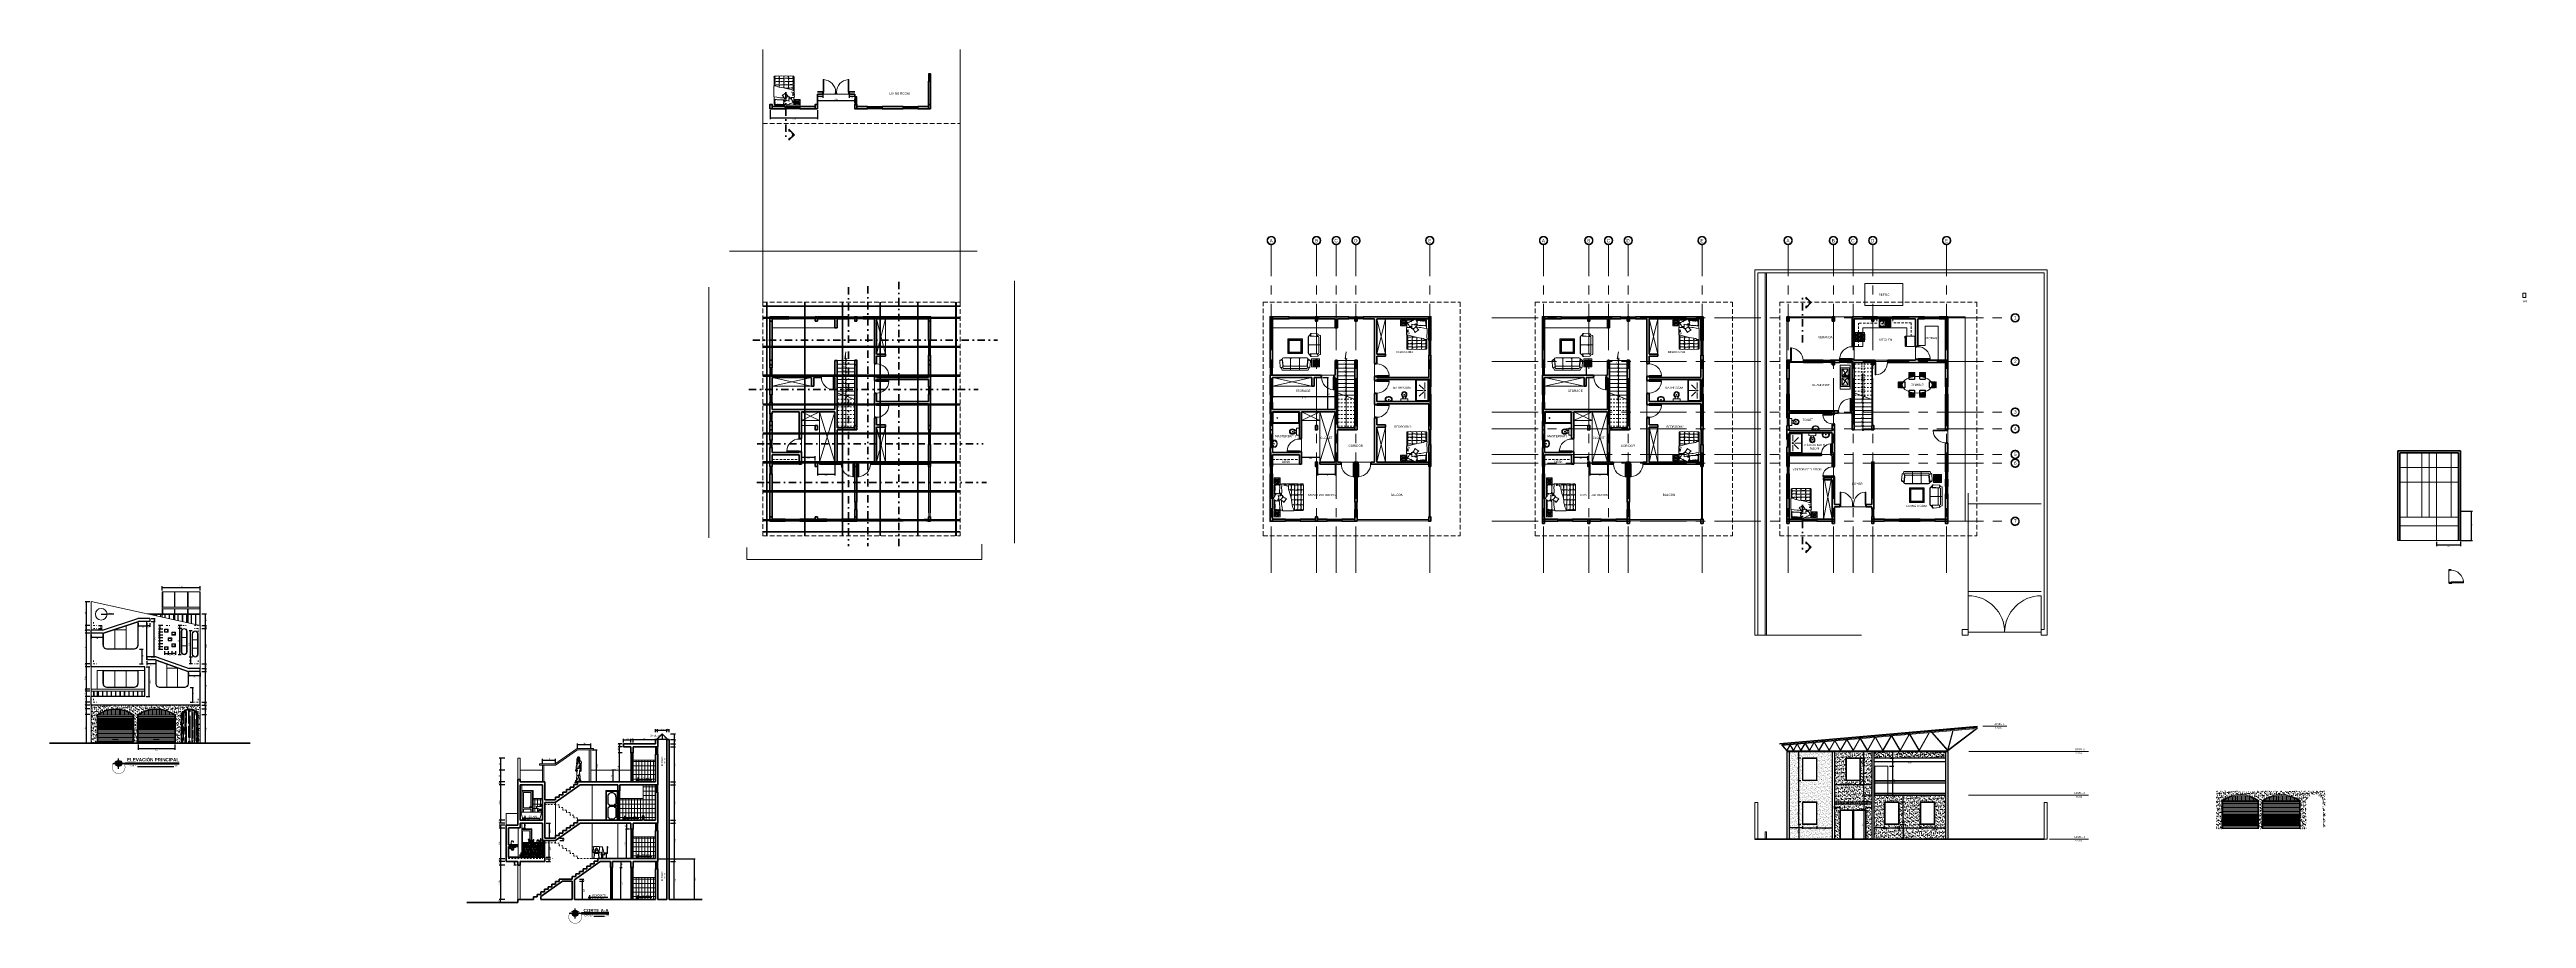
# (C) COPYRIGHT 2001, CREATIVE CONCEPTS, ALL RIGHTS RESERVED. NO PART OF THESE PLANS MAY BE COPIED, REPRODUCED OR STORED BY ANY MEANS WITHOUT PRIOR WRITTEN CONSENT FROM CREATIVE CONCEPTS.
# Model space of a CAD drawing. Header units: millimetres. Extents: x 107 to 277, y 11 to 70.
import ezdxf

# ---------------------------------------------------------------- set-up
doc = ezdxf.new("R2010")
doc.units = ezdxf.units.MM
doc.header["$PDMODE"] = 32
for name, pattern in [('2PAV$0$DASHDOT', [1, 0.5, -0.25, 0, -0.25]), ('CENTER', [50.8, 31.75, -6.35, 6.35, -6.35]), ('HIDDEN2', [4.7625, 3.175, -1.5875]), ('LÍNEAS_OCULTAS', [0.375, 0.25, -0.125])]:
    doc.linetypes.add(name, pattern=pattern)
doc.layers.get('0').update_dxf_attribs({"lineweight": 0})
doc.layers.get('Defpoints').update_dxf_attribs({"color": 167, "lineweight": 0})
for name, color, linetype, lineweight in [('253', 253, 'Continuous', 0), ('A-Column', 200, 'Continuous', 50), ('A-Dims', 22, 'Continuous', 0), ('A-Door', 40, 'Continuous', 0), ('A-Draw', 2, 'Continuous', 0), ('A-Elevation Medium', 30, 'Continuous', 30), ('A-Elevation Thick', 203, 'Continuous', 40), ('A-Elevation Thin', 33, 'Continuous', 0), ('A-Floor level obj', 245, 'Continuous', 0), ('A-Furniture', 65, 'Continuous', 0), ('A-Grid Lines', 124, 'CENTER', 0), ('A-Hatch', 57, 'Continuous', 0), ('A-Kitchen', 44, 'Continuous', 0), ('A-Projection', 33, 'HIDDEN2', 0), ('A-Section', 9, '2PAV$0$DASHDOT', 40), ('A-Stair', 53, 'Continuous', 0), ('A-Structal', 123, 'Continuous', 0), ('A-Text', 30, 'Continuous', 30), ('A-Wall', 153, 'Continuous', 40), ('A-Window', 6, 'Continuous', 0), ('A-Window Glass', 111, 'Continuous', 0), ('ARQ-PORTAS', 124, 'Continuous', 0), ('escalera', 252, 'Continuous', 0), ('linea fachada', 181, 'Continuous', 40), ('muros bajos', 223, 'HIDDEN2', 18), ('P-SANIT', 43, 'Continuous', 0), ('piso', 10, 'Continuous', 0), ('proyecciones', 33, 'HIDDEN2', 0), ('PROYECCIONES010', 8, 'LÍNEAS_OCULTAS', 0), ('puertas y vent', 2, 'Continuous', 0), ('TEXTO', 7, 'Continuous', 0)]:
    doc.layers.add(name, color=color, linetype=linetype, lineweight=lineweight)
doc.styles.add('ejes', font='swissel.ttf')
doc.styles.add('FITO', font='ARIAL.TTF')
doc.dimstyles.new('DIM50', dxfattribs={"dimtxt": 0.08, "dimasz": 0.07, "dimexe": 0.08, "dimexo": 0.1, "dimgap": 0.04, "dimtad": 2, "dimzin": 4, "dimdsep": 46, "dimtxsty": 'ejes', "dimblk": 'ARCHTICK', "dimcen": 0.05, "dimadec": 0, "dimazin": 0, "dimtfac": 1, "dimtix": 1, "dimtmove": 0, "dimatfit": 3, "dimfxl": 0.08, "dimarcsym": 0})
pattern_1 = [(90, (-107.2669, -83.1572), (-0.5, 0.5), [0.025, -0.475]), (90, (-107.3169, -83.5072), (-0.5, 0.5), [0.05, -0.45]), (90, (-107.3419, -83.1822), (-0.5, 0.5), [0.025, -0.475]), (90, (-107.3919, -83.4822), (-0.5, 0.5), [0.025, -0.475]), (90, (-107.4169, -83.1822), (-0.5, 0.5), [0.025, -0.475]), (90, (-107.4419, -83.4572), (-0.5, 0.5), [0.025, -0.475]), (90, (-107.4669, -83.1822), (-0.5, 0.5), [0.025, -0.475]), (90, (-107.5169, -83.4572), (-0.5, 0.5), [0.025, -0.275, 0.025, -0.175]), (90, (-107.5669, -83.4572), (-0.5, 0.5), [0.05, -0.25, 0.025, -0.175]), (90, (-107.6419, -83.4822), (-0.5, 0.5), [0.025, -0.075, 0.025, -0.2, 0.025, -0.15]), (90, (-107.6919, -83.5072), (-0.5, 0.5), [0.025, -0.1, 0.05, -0.325]), (90, (-107.7169, -83.1822), (-0.5, 0.5), [0.025, -0.475]), (90, (-107.7419, -83.5072), (-0.5, 0.5), [0.025, -0.125, 0.025, -0.325]), (135, (-107.26692, -83.5572), (-0.5, 1e-16), [0.0707105, -0.6363963]), (135, (-107.26692, -83.1322), (-0.5, 1e-16), [0.14142135, -0.5656854]), (135, (-107.51692, -83.1322), (-0.5, 1e-16), [0.035355, -0.6717518]), (135, (-107.56692, -83.5572), (-0.5, 1e-16), [0.106066, -0.6010408]), (135, (-107.56692, -83.1322), (-0.5, 1e-16), [0.1767767, -0.5303301]), (135, (-107.64192, -83.1322), (-0.5, 1e-16), [0.106066, -0.6010408]), (45, (-107.69192, -83.2322), (1e-16, 0.5), [0.035355, -0.6717518]), (45, (-107.29192, -83.4072), (1e-16, 0.5), [0.0707105, -0.6363963]), (45, (-107.49192, -83.3822), (1e-16, 0.5), [0.0707105, -0.6363963]), (45, (-107.39192, -83.2322), (1e-16, 0.5), [0.0707105, -0.6363963]), (45, (-107.59192, -83.2572), (1e-16, 0.5), [0.0707105, -0.6363963]), (45, (-107.64192, -83.2322), (1e-16, 0.5), [0.106066, -0.6010408]), (45, (-107.34192, -83.3572), (1e-16, 0.5), [0.106066, -0.6010408]), (45, (-107.36692, -83.2822), (1e-16, 0.5), [0.106066, -0.6010408]), (45, (-107.54192, -83.3572), (1e-16, 0.5), [0.106066, -0.6010408]), (45, (-107.56692, -83.3072), (1e-16, 0.5), [0.106066, -0.6010408]), (116.56505, (-107.36692, -83.5322), (-2e-10, 0.5), [0.0559017, -1.0621323]), (116.56505, (-107.34192, -83.1572), (-2e-10, 0.5), [0.2236068, -0.8944272]), (116.56505, (-107.41692, -83.1572), (-2e-10, 0.5), [0.2236068, -0.8944272]), (116.56505, (-107.46692, -83.1572), (-2e-10, 0.5), [0.223607, -0.335, 0.111805, -0.447622]), (116.56505, (-107.54192, -83.1072), (-2e-10, 0.5), [0.0559017, -1.0621323]), (116.56505, (-107.71692, -83.5572), (-2e-10, 0.5), [0.0559017, -1.0621323]), (116.56505, (-107.71692, -83.1572), (-2e-10, 0.5), [0.1118034, -1.0062306]), (63.43495, (-107.26692, -83.2822), (2e-10, 0.5), [0.1118034, -1.0062306]), (63.43495, (-107.39192, -83.4572), (2e-10, 0.5), [0.1118034, -1.0062306]), (63.43495, (-107.31692, -83.4572), (2e-10, 0.5), [0.0559017, -1.0621306]), (63.43495, (-107.44192, -83.4322), (2e-10, 0.5), [0.1677051, -0.9503289]), (63.43495, (-107.44192, -83.3322), (2e-10, 0.5), [0.1118034, -1.0062306]), (63.43495, (-107.46692, -83.2822), (2e-10, 0.5), [0.1118034, -1.0062306]), (63.43495, (-107.51692, -83.4322), (2e-10, 0.5), [0.0559017, -1.0621306]), (63.43495, (-107.56692, -83.4072), (2e-10, 0.5), [0.0559017, -1.0621306]), (63.43495, (-107.66692, -83.2072), (2e-10, 0.5), [0.0559017, -1.0621306]), (63.43495, (-107.49192, -83.2322), (2e-10, 0.5), [0.0559017, -1.0621306]), (63.43495, (-107.64192, -83.4572), (2e-10, 0.5), [0.1677051, -0.9503289]), (63.43495, (-107.69192, -83.4822), (2e-10, 0.5), [0.1118034, -1.0062306]), (63.43495, (-107.54192, -83.2072), (2e-10, 0.5), [0.0559, -0.5031, 0.0559, -0.503134]), (63.43495, (-107.64192, -83.3572), (2e-10, 0.5), [0.1118034, -1.0062306]), (63.43495, (-107.69192, -83.3322), (2e-10, 0.5), [0.1118034, -1.0062306]), (63.43495, (-107.74192, -83.4822), (2e-10, 0.5), [0.1118034, -1.0062306]), (63.43495, (-107.74192, -83.3322), (2e-10, 0.5), [0.1118034, -1.0062306])]
pattern_2 = [(37.5, (69.62066, 4.13856), (-0.00640013, 0.1957653), [0, -0.154432, 0, -0.17272, 0, -0.1651]), (7.5, (69.62066, 4.13856), (0.1798093, 0.28673004), [0, -0.083312, 0, -0.139192, 0, -0.05334]), (327.5, (69.4957, 4.13856), (0.31639695, 0.00057487), [0, -0.0508, 0, -0.18288, 0, -0.23876]), (317.5, (69.4957, 4.13856), (0.3054226, 0.08917173), [0, -0.0254, 0, -0.119888, 0, -0.13716])]

# ---------------------------------------------------------------- blocks, each defined once
blk = doc.blocks.new('_ArchTick')
at = {"color": 0, "linetype": 'ByBlock', "const_width": 0.15}
blk.add_lwpolyline([(-0.5, -0.5), (0.5, 0.5)], dxfattribs=at)
blk = doc.blocks.new('*D148')
at = {"layer": 'A-Draw', "color": 0, "lineweight": -2}
for p, q in [((271.95, 38.66), (272.82, 38.66)), ((272.74, 38.66), (272.74, 36.66)), ((271.99, 36.66), (272.82, 36.66))]:
    blk.add_line(p, q, dxfattribs=at)
at = {"layer": 'Defpoints', "color": 0}
for p in [(271.85, 38.66), (271.89, 36.66), (272.74, 36.66)]:
    blk.add_point(p, dxfattribs=at)
at = {"layer": 'A-Draw', "color": 0, "lineweight": -2, "xscale": 0.07, "yscale": 0.07, "zscale": 0.07}
for p, rotation in [((272.74, 38.66), 90), ((272.74, 36.66), 270)]:
    blk.add_blockref('_ArchTick', p, dxfattribs=dict(at, rotation=rotation))
at = {"layer": 'A-Draw', "color": 0, "insert": (272.82, 37.66), "char_height": 0.08, "attachment_point": 5, "rotation": 90, "style": 'ejes'}
blk.add_mtext('2.00', dxfattribs=at)
blk = doc.blocks.new('A-Door-80cm')
at = {"color": 9}
blk.add_arc((196.3, 41.71), 0.85, 93.3739, 180, dxfattribs=at)
at = {"layer": 'A-Door'}
for p, q in [((196.25, 42.56), (196.25, 41.71)), ((196.3, 42.56), (196.25, 42.56)), ((196.3, 41.71), (196.3, 42.56)), ((195.42, 41.71), (195.42, 41.56)), ((195.42, 41.71), (195.45, 41.71)), ((195.42, 41.56), (195.47, 41.56)), ((195.45, 41.71), (195.45, 41.66)), ((195.45, 41.66), (195.47, 41.66)), ((195.47, 41.66), (195.47, 41.56)), ((196.3, 41.71), (196.25, 41.71)), ((196.27, 41.66), (196.27, 41.56)), ((196.3, 41.66), (196.27, 41.66)), ((196.27, 41.56), (196.32, 41.56)), ((196.3, 41.71), (196.3, 41.66)), ((196.3, 41.71), (196.32, 41.71)), ((196.32, 41.71), (196.32, 41.56))]:
    blk.add_line(p, q, dxfattribs=at)
at = {"layer": 'Defpoints'}
blk.add_line((195.47, 41.56), (196.27, 41.56), dxfattribs=at)
blk = doc.blocks.new('*D149')
at = {"layer": 'A-Draw', "color": 0, "lineweight": -2}
for p, q in [((270.35, 36.56), (270.35, 36.28)), ((270.35, 36.36), (272, 36.36)), ((272, 36.56), (272, 36.28))]:
    blk.add_line(p, q, dxfattribs=at)
at = {"layer": 'Defpoints', "color": 0}
for p in [(270.35, 36.66), (272, 36.66), (272, 36.36)]:
    blk.add_point(p, dxfattribs=at)
at = {"layer": 'A-Draw', "color": 0, "lineweight": -2, "xscale": 0.07, "yscale": 0.07, "zscale": 0.07, "rotation": 180}
blk.add_blockref('_ArchTick', (270.35, 36.36), dxfattribs=at)
at = {"layer": 'A-Draw', "color": 0, "lineweight": -2, "xscale": 0.07, "yscale": 0.07, "zscale": 0.07}
blk.add_blockref('_ArchTick', (272, 36.36), dxfattribs=at)
at = {"layer": 'A-Draw', "color": 0, "insert": (271.18, 36.28), "char_height": 0.08, "attachment_point": 5, "style": 'ejes'}
blk.add_mtext('1.65', dxfattribs=at)
blk = doc.blocks.new('bathroom shower stand rectangular')
at = {"layer": 'P-SANIT'}
for p, q in [((212.48, 39.53), (212.07, 39.53)), ((212.52, 39.63), (212.23, 39.92)), ((212.52, 39.44), (212.23, 39.15)), ((212.61, 39.67), (212.61, 40.08)), ((212.62, 39.4), (212.62, 38.99))]:
    blk.add_line(p, q, dxfattribs=at)
blk.add_lwpolyline([(212.87, 38.83), (211.97, 38.83), (211.97, 39.53), (211.97, 40.23), (212.87, 40.23), (212.87, 38.83)], dxfattribs=at)
blk.add_lwpolyline([(212.81, 38.89), (212.02, 38.89), (212.02, 40.18), (212.19, 40.18), (212.81, 40.18)], close=True, dxfattribs=at)
blk.add_circle((212.62, 39.53), 0.0406, dxfattribs=at)
blk = doc.blocks.new('A-Window-50cm')
at = {"layer": 'A-Window'}
for p, q in [((214.64, 40.34), (214.64, 39.92)), ((214.79, 39.92), (214.79, 40.34))]:
    blk.add_line(p, q, dxfattribs=at)
for points in [[(214.64, 40.38), (214.79, 40.38), (214.79, 40.34), (214.64, 40.34)], [(214.64, 39.92), (214.79, 39.92), (214.79, 39.88), (214.64, 39.88)]]:
    blk.add_lwpolyline(points, close=True, dxfattribs=at)
for points in [[(214.74, 40.34), (214.74, 40.3), (214.7, 40.3), (214.7, 40.34)], [(214.74, 39.92), (214.74, 39.95), (214.7, 39.95), (214.7, 39.92)]]:
    blk.add_lwpolyline(points, dxfattribs=at)
at = {"layer": 'A-Window Glass'}
for p, q in [((214.7, 40.3), (214.7, 39.95)), ((214.72, 40.3), (214.72, 39.95)), ((214.74, 40.3), (214.74, 39.95))]:
    blk.add_line(p, q, dxfattribs=at)
blk = doc.blocks.new('A-Window-100cm')
at = {"layer": 'A-Window'}
for p, q in [((204.15, 48.09), (203.23, 48.09)), ((203.23, 47.94), (204.15, 47.94))]:
    blk.add_line(p, q, dxfattribs=at)
for points in [[(203.19, 47.94), (203.19, 48.09), (203.23, 48.09), (203.23, 47.94)], [(204.15, 47.94), (204.15, 48.09), (204.19, 48.09), (204.19, 47.94)]]:
    blk.add_lwpolyline(points, close=True, dxfattribs=at)
for points in [[(203.23, 48.04), (203.26, 48.04), (203.26, 48), (203.23, 48)], [(204.15, 48.04), (204.11, 48.04), (204.11, 48), (204.15, 48)]]:
    blk.add_lwpolyline(points, dxfattribs=at)
at = {"layer": 'A-Window Glass'}
for p, q in [((203.26, 48.04), (204.11, 48.04)), ((203.26, 48.02), (204.11, 48.02)), ((203.26, 48), (204.11, 48))]:
    blk.add_line(p, q, dxfattribs=at)
blk = doc.blocks.new('Refri')
for p, q in [((0.04, 0.27), (0.07, 0.27)), ((0.65, 0.32), (0.65, -0.32)), ((0.07, -0.27), (0.04, -0.27))]:
    blk.add_line(p, q)
blk.add_lwpolyline([(0.02, -0.3), (0.04, -0.3), (0.04, 0.3), (0.02, 0.3)], close=True)
for points in [[(0.09, -0.35), (0.62, -0.35, 0.414214), (0.64, -0.33), (0.64, 0.33, 0.414214), (0.62, 0.35), (0.09, 0.35, 0.414214), (0.07, 0.33), (0.07, -0.33, 0.414214)], [(0.66, 0.33, -0.414214), (0.68, 0.35), (0.7, 0.35, -0.414214), (0.72, 0.33), (0.72, -0.33, -0.414214), (0.7, -0.35), (0.68, -0.35, -0.414214), (0.66, -0.33)], [(0.74, -0.2), (0.76, -0.2, 0.306268), (0.76, -0.25, -0.306268), (0.76, -0.3), (0.74, -0.3)]]:
    blk.add_lwpolyline(points, format="xyb", close=True)
for centre, radius, start, end in [((0.66, 0.33), 0.02, 180, 270), ((0.66, -0.33), 0.02, 90, 180), ((0.73, -0.22), 0.0184, 244.492, 310.974), ((0.73, -0.29), 0.0216, 62.1333, 117.1695)]:
    blk.add_arc(centre, radius, start, end)
blk = doc.blocks.new('A$C01DE3050')
at = {"layer": 'A-Kitchen'}
for p, q in [((0.6, 0.65), (0, 0.65)), ((0, 0.65), (0, 0)), ((0, 0.1), (0.6, 0.1)), ((0, 0.04), (0.6, 0.04)), ((0, 0), (0.6, 0)), ((0.03, 0.65), (0.03, 0.67)), ((0.07, 0.5), (0.14, 0.5)), ((0.07, 0.48), (0.14, 0.48)), ((0.07, 0.27), (0.14, 0.27)), ((0.07, 0.26), (0.14, 0.26)), ((0.11, 0.72), (0.49, 0.72)), ((0.11, 0.7), (0.11, 0.72)), ((0.15, 0.58), (0.17, 0.58)), ((0.15, 0.58), (0.15, 0.51)), ((0.15, 0.47), (0.15, 0.39)), ((0.15, 0.39), (0.17, 0.39)), ((0.15, 0.36), (0.17, 0.36)), ((0.15, 0.28), (0.15, 0.36)), ((0.15, 0.17), (0.15, 0.24)), ((0.15, 0.17), (0.17, 0.17)), ((0.17, 0.58), (0.17, 0.51)), ((0.17, 0.47), (0.17, 0.39)), ((0.17, 0.28), (0.17, 0.36)), ((0.17, 0.17), (0.17, 0.24)), ((0.18, 0.5), (0.26, 0.5)), ((0.18, 0.48), (0.26, 0.48)), ((0.18, 0.27), (0.26, 0.27)), ((0.18, 0.26), (0.26, 0.26)), ((0.42, 0.5), (0.34, 0.5)), ((0.42, 0.48), (0.34, 0.48)), ((0.42, 0.27), (0.34, 0.27)), ((0.42, 0.26), (0.34, 0.26)), ((0.43, 0.58), (0.43, 0.51)), ((0.45, 0.58), (0.43, 0.58)), ((0.43, 0.47), (0.43, 0.39)), ((0.45, 0.39), (0.43, 0.39)), ((0.43, 0.28), (0.43, 0.36)), ((0.45, 0.36), (0.43, 0.36)), ((0.43, 0.17), (0.43, 0.24)), ((0.45, 0.17), (0.43, 0.17)), ((0.45, 0.58), (0.45, 0.51)), ((0.45, 0.47), (0.45, 0.39)), ((0.45, 0.28), (0.45, 0.36)), ((0.45, 0.17), (0.45, 0.24)), ((0.53, 0.5), (0.46, 0.5)), ((0.53, 0.48), (0.46, 0.48)), ((0.53, 0.27), (0.46, 0.27)), ((0.53, 0.26), (0.46, 0.26)), ((0.49, 0.7), (0.49, 0.72)), ((0.57, 0.65), (0.57, 0.67)), ((0.6, 0), (0.6, 0.65))]:
    blk.add_line(p, q, dxfattribs=at)
blk.add_lwpolyline([(0, 0.67), (0.6, 0.67), (0.6, 0.7), (0, 0.7)], close=True, dxfattribs=at)
for points in [[(0.09, 0.59), (0.24, 0.59, -0.414214), (0.26, 0.57), (0.26, 0.18, -0.414214), (0.24, 0.16), (0.09, 0.16, -0.414214), (0.07, 0.18), (0.07, 0.57, -0.414214)], [(0.51, 0.59), (0.36, 0.59, 0.414214), (0.34, 0.57), (0.34, 0.18, 0.414214), (0.36, 0.16), (0.51, 0.16, 0.414214), (0.53, 0.18), (0.53, 0.57, 0.414214)]]:
    blk.add_lwpolyline(points, format="xyb", close=True, dxfattribs=at)
for centre, radius, start, end in [((0.16, 0.49), 0.0737, 95.8383, 174.1617), ((0.16, 0.49), 0.0737, 185.8383, 264.1617), ((0.16, 0.26), 0.0737, 95.8383, 174.1617), ((0.16, 0.26), 0.0737, 185.8383, 264.1617), ((0.16, 0.49), 0.0224, 160.4407, 199.5593), ((0.16, 0.26), 0.0224, 160.4407, 199.5593), ((0.16, 0.49), 0.0224, 70.4407, 109.5593), ((0.16, 0.49), 0.0224, 250.4407, 289.5593), ((0.16, 0.26), 0.0224, 70.4407, 109.5593), ((0.16, 0.26), 0.0224, 250.4407, 289.5593), ((0.16, 0.49), 0.0737, 5.8383, 84.1617), ((0.16, 0.49), 0.0737, 275.8383, 354.1617), ((0.16, 0.26), 0.0737, 5.8383, 84.1617), ((0.16, 0.26), 0.0737, 275.8383, 354.1617), ((0.16, 0.49), 0.0224, 340.4407, 19.5593), ((0.16, 0.26), 0.0224, 340.4407, 19.5593), ((0.44, 0.49), 0.0737, 95.8383, 174.1617), ((0.44, 0.49), 0.0737, 185.8383, 264.1617), ((0.44, 0.26), 0.0737, 95.8383, 174.1617), ((0.44, 0.26), 0.0737, 185.8383, 264.1617), ((0.44, 0.49), 0.0224, 160.4407, 199.5593), ((0.44, 0.26), 0.0224, 160.4407, 199.5593), ((0.44, 0.49), 0.0224, 70.4407, 109.5593), ((0.44, 0.49), 0.0224, 250.4407, 289.5593), ((0.44, 0.26), 0.0224, 70.4407, 109.5593), ((0.44, 0.26), 0.0224, 250.4407, 289.5593), ((0.44, 0.49), 0.0737, 5.8383, 84.1617), ((0.44, 0.49), 0.0737, 275.8383, 354.1617), ((0.44, 0.26), 0.0737, 5.8383, 84.1617), ((0.44, 0.26), 0.0737, 275.8383, 354.1617), ((0.44, 0.49), 0.0224, 340.4407, 19.5593), ((0.44, 0.26), 0.0224, 340.4407, 19.5593)]:
    blk.add_arc(centre, radius, start, end, dxfattribs=at)
for centre in [(0.12, 0.08), (0.31, 0.08)]:
    blk.add_ellipse(centre, major_axis=(0.0304, 0), ratio=0.249815, dxfattribs=at)
blk = doc.blocks.new('0D02D')
at = {"layer": 'P-SANIT'}
blk.add_lwpolyline([(0, -0.23), (0, 0.23, -0.414214), (0.02, 0.24), (0.17, 0.24, -0.414214), (0.19, 0.22), (0.19, -0.22, -0.414214), (0.17, -0.24), (0.02, -0.24, -0.414214)], format="xyb", close=True, dxfattribs=at)
for centre in [(0.26, 0.07), (0.26, -0.07)]:
    blk.add_circle(centre, 0.0075, dxfattribs=at)
for centre, radius, start, end in [((0.19, 0.34), 0.25, 269.146, 307.0592), ((0.46, 0), 0.0372, 134.7231, 225.2769), ((0.19, -0.34), 0.25, 52.9408, 90.854)]:
    blk.add_arc(centre, radius, start, end, dxfattribs=at)
for centre, major_axis, ratio, start_param, end_param in [((0.47, 0), (0.21, 0), 0.880952, 4.03357, 8.5328), ((0.45, 0), (-0.0364, 0), 0.800032, 1.138877, 5.144308)]:
    blk.add_ellipse(centre, major_axis=major_axis, ratio=ratio, start_param=start_param, end_param=end_param, dxfattribs=at)
blk.add_open_spline([(0.63, 0), (0.63, 0.03), (0.62, 0.06), (0.56, 0.12), (0.5, 0.14), (0.4, 0.13), (0.35, 0.09), (0.31, 0.02), (0.31, -0.03), (0.36, -0.11), (0.42, -0.14), (0.53, -0.13), (0.59, -0.11), (0.63, -0.05), (0.63, -0.02), (0.63, 0)], degree=3, knots=[0, 0, 0, 0, 0.739089, 0.739089, 1.723657, 1.723657, 2.708224, 2.708224, 3.692791, 3.692791, 4.714314, 4.714314, 5.735837, 5.735837, 6.283185, 6.283185, 6.283185, 6.283185], dxfattribs=at)
blk = doc.blocks.new('0D42D')
at = {"layer": 'P-SANIT'}
blk.add_lwpolyline([(0, -0.23), (0, 0.24, -0.414214), (0.01, 0.25), (0.13, 0.25, -0.414214), (0.33, 0.05), (0.33, -0.04, -0.414214), (0.13, -0.24), (0.01, -0.24, -0.414214)], format="xyb", close=True, dxfattribs=at)
for points in [[(0.09, -0.23), (0.06, -0.23, -0.091972), (0.05, -0.23), (0.02, -0.22, -0.310416), (0.01, -0.2), (0.01, 0.2, -0.310416), (0.02, 0.22), (0.05, 0.23, -0.091972), (0.06, 0.23), (0.09, 0.23)], [(0.2, 0.2, 0.236842), (0.11, 0.19, 0.231608), (0.02, 0)], [(0.21, -0.19, -0.27968), (0.11, -0.19, -0.231608), (0.02, 0)], [(0.2, 0.2, -0.296459), (0.3, 0.05), (0.3, -0.04, -0.270992), (0.21, -0.19, -0.270992)]]:
    blk.add_lwpolyline(points, format="xyb", dxfattribs=at)
for points in [[(0.02, -0.18), (0.05, -0.15), (0.06, -0.16), (0.03, -0.19)], [(0.03, -0.19), (0.06, -0.16), (0.07, -0.17), (0.04, -0.2)], [(0.04, -0.2), (0.07, -0.17), (0.07, -0.18), (0.04, -0.2)], [(0.04, -0.2), (0.07, -0.18), (0.08, -0.18), (0.05, -0.21)], [(0.05, -0.21), (0.08, -0.18), (0.09, -0.19), (0.06, -0.22)], [(0.06, -0.22), (0.09, -0.19), (0.09, -0.2), (0.07, -0.22)]]:
    blk.add_lwpolyline(points, close=True, dxfattribs=at)
for centre, radius in [((0.06, 0.18), 0.01), ((0.11, 0), 0.025)]:
    blk.add_circle(centre, radius, dxfattribs=at)
blk = doc.blocks.new('COMEDOR01')
at = {"layer": 'A-Furniture'}
for p, q in [((-357.56, -49.47), (-357.58, -49.47)), ((-357.56, -49.52), (-357.58, -49.52)), ((-357.56, -49.71), (-357.58, -49.71)), ((-357.56, -49.76), (-357.58, -49.76)), ((-357.54, -49.46), (-357.32, -49.46)), ((-357.54, -49.46), (-357.54, -49.76)), ((-357.54, -49.49), (-357.34, -49.49)), ((-357.54, -49.53), (-357.35, -49.53)), ((-357.54, -49.58), (-357.36, -49.58)), ((-357.54, -49.64), (-357.36, -49.64)), ((-357.54, -49.69), (-357.35, -49.69)), ((-357.54, -49.73), (-357.34, -49.73)), ((-357.54, -49.76), (-357.32, -49.76)), ((-357.53, -49.44), (-357.31, -49.44)), ((-357.53, -49.44), (-357.53, -49.78)), ((-357.53, -49.78), (-357.31, -49.78)), ((-357.3, -49.43), (-357.51, -49.43)), ((-357.51, -49.43), (-357.51, -49.79)), ((-357.51, -49.79), (-357.3, -49.79)), ((-357.48, -49.43), (-357.48, -49.79)), ((-357.44, -49.43), (-357.44, -49.79)), ((-357.39, -49.43), (-357.39, -49.79)), ((-357.33, -49.43), (-357.33, -49.47)), ((-357.33, -49.75), (-357.33, -49.79)), ((-356.9, -49.14), (-356.9, -48.9)), ((-356.9, -48.9), (-356.54, -48.9)), ((-356.9, -48.93), (-356.54, -48.93)), ((-356.9, -48.97), (-356.54, -48.97)), ((-356.9, -49.02), (-356.54, -49.02)), ((-356.9, -49.08), (-356.7, -49.08)), ((-356.89, -48.88), (-356.89, -49.14)), ((-356.89, -48.88), (-356.55, -48.88)), ((-356.87, -48.87), (-356.87, -49.13)), ((-356.87, -48.87), (-356.57, -48.87)), ((-356.86, -48.85), (-356.86, -48.83)), ((-356.84, -48.87), (-356.84, -49.12)), ((-356.81, -48.85), (-356.81, -48.83)), ((-356.8, -48.87), (-356.8, -49.11)), ((-356.75, -48.87), (-356.75, -49.1)), ((-356.69, -48.87), (-356.69, -49.08)), ((-356.64, -48.87), (-356.64, -49.07)), ((-356.62, -48.85), (-356.62, -48.83)), ((-356.6, -48.87), (-356.6, -49.07)), ((-356.57, -48.85), (-356.57, -48.83)), ((-356.57, -48.87), (-356.57, -49.06)), ((-356.55, -48.88), (-356.55, -49.06)), ((-356.54, -48.9), (-356.54, -49.06)), ((-355.83, -48.88), (-356.18, -48.88)), ((-355.82, -48.9), (-356.18, -48.9)), ((-356.18, -48.9), (-356.18, -49.06)), ((-355.82, -48.93), (-356.18, -48.93)), ((-355.82, -48.97), (-356.18, -48.97)), ((-355.82, -49.02), (-356.18, -49.02)), ((-356.17, -48.88), (-356.17, -49.06)), ((-356.15, -48.85), (-356.15, -48.83)), ((-355.85, -48.87), (-356.15, -48.87)), ((-356.15, -48.87), (-356.15, -49.06)), ((-356.12, -48.87), (-356.12, -49.07)), ((-356.1, -48.85), (-356.1, -48.83)), ((-356.08, -48.87), (-356.08, -49.07)), ((-356.03, -48.87), (-356.03, -49.08)), ((-355.82, -49.08), (-356.02, -49.08)), ((-355.97, -48.87), (-355.97, -49.1)), ((-355.92, -48.87), (-355.92, -49.11)), ((-355.91, -48.85), (-355.91, -48.83)), ((-355.88, -48.87), (-355.88, -49.12)), ((-355.86, -48.85), (-355.86, -48.83)), ((-355.85, -48.87), (-355.85, -49.13)), ((-355.83, -48.88), (-355.83, -49.14)), ((-355.82, -49.14), (-355.82, -48.9)), ((-355.42, -49.43), (-355.21, -49.43)), ((-355.21, -49.79), (-355.42, -49.79)), ((-355.19, -49.44), (-355.41, -49.44)), ((-355.19, -49.78), (-355.41, -49.78)), ((-355.18, -49.46), (-355.4, -49.46)), ((-355.18, -49.76), (-355.4, -49.76)), ((-355.39, -49.43), (-355.39, -49.47)), ((-355.39, -49.75), (-355.39, -49.79)), ((-355.18, -49.49), (-355.38, -49.49)), ((-355.18, -49.73), (-355.38, -49.73)), ((-355.18, -49.53), (-355.37, -49.53)), ((-355.18, -49.69), (-355.37, -49.69)), ((-355.18, -49.58), (-355.36, -49.58)), ((-355.18, -49.64), (-355.36, -49.64)), ((-355.33, -49.43), (-355.33, -49.79)), ((-355.28, -49.43), (-355.28, -49.79)), ((-355.24, -49.43), (-355.24, -49.79)), ((-355.21, -49.43), (-355.21, -49.79)), ((-355.19, -49.44), (-355.19, -49.78)), ((-355.18, -49.46), (-355.18, -49.76)), ((-355.16, -49.47), (-355.14, -49.47)), ((-355.16, -49.52), (-355.14, -49.52)), ((-355.16, -49.71), (-355.14, -49.71)), ((-355.16, -49.76), (-355.14, -49.76)), ((-356.9, -50.08), (-356.9, -50.32)), ((-356.9, -50.14), (-356.7, -50.14)), ((-356.9, -50.2), (-356.54, -50.2)), ((-356.9, -50.25), (-356.54, -50.25)), ((-356.9, -50.29), (-356.54, -50.29)), ((-356.9, -50.32), (-356.54, -50.32)), ((-356.89, -50.34), (-356.89, -50.08)), ((-356.89, -50.34), (-356.55, -50.34)), ((-356.87, -50.35), (-356.87, -50.09)), ((-356.87, -50.35), (-356.57, -50.35)), ((-356.86, -50.37), (-356.86, -50.39)), ((-356.84, -50.35), (-356.84, -50.1)), ((-356.81, -50.37), (-356.81, -50.39)), ((-356.8, -50.35), (-356.8, -50.11)), ((-356.75, -50.35), (-356.75, -50.13)), ((-356.69, -50.35), (-356.69, -50.14)), ((-356.64, -50.35), (-356.64, -50.15)), ((-356.62, -50.37), (-356.62, -50.39)), ((-356.6, -50.35), (-356.6, -50.15)), ((-356.57, -50.35), (-356.57, -50.16)), ((-356.57, -50.37), (-356.57, -50.39)), ((-356.55, -50.34), (-356.55, -50.16)), ((-356.54, -50.32), (-356.54, -50.16)), ((-356.18, -50.32), (-356.18, -50.16)), ((-355.82, -50.2), (-356.18, -50.2)), ((-355.82, -50.25), (-356.18, -50.25)), ((-355.82, -50.29), (-356.18, -50.29)), ((-355.82, -50.32), (-356.18, -50.32)), ((-355.83, -50.34), (-356.18, -50.34)), ((-356.17, -50.34), (-356.17, -50.16)), ((-356.15, -50.35), (-356.15, -50.16)), ((-355.85, -50.35), (-356.15, -50.35)), ((-356.15, -50.37), (-356.15, -50.39)), ((-356.12, -50.35), (-356.12, -50.15)), ((-356.1, -50.37), (-356.1, -50.39)), ((-356.08, -50.35), (-356.08, -50.15)), ((-356.03, -50.35), (-356.03, -50.14)), ((-355.82, -50.14), (-356.02, -50.14)), ((-355.97, -50.35), (-355.97, -50.13)), ((-355.92, -50.35), (-355.92, -50.11)), ((-355.91, -50.37), (-355.91, -50.39)), ((-355.88, -50.35), (-355.88, -50.1)), ((-355.86, -50.37), (-355.86, -50.39)), ((-355.85, -50.35), (-355.85, -50.09)), ((-355.83, -50.34), (-355.83, -50.08)), ((-355.82, -50.08), (-355.82, -50.32))]:
    blk.add_line(p, q, dxfattribs=at)
at = {"layer": 'A-Furniture', "linetype": 'HIDDEN2', "ltscale": 0.5}
for p, q in [((-357.21, -49.43), (-357.3, -49.43)), ((-357.3, -49.79), (-357.21, -49.79)), ((-357.18, -49.76), (-357.18, -49.46)), ((-356.9, -49.2), (-356.9, -49.14)), ((-356.57, -49.23), (-356.87, -49.23)), ((-356.54, -49.06), (-356.54, -49.2)), ((-356.18, -49.06), (-356.18, -49.2)), ((-356.15, -49.23), (-355.85, -49.23)), ((-355.82, -49.2), (-355.82, -49.14)), ((-355.54, -49.76), (-355.54, -49.46)), ((-355.51, -49.43), (-355.42, -49.43)), ((-355.42, -49.79), (-355.51, -49.79)), ((-356.9, -50.02), (-356.9, -50.08)), ((-356.57, -49.99), (-356.87, -49.99)), ((-356.54, -50.16), (-356.54, -50.02)), ((-356.18, -50.16), (-356.18, -50.02)), ((-356.15, -49.99), (-355.85, -49.99)), ((-355.82, -50.02), (-355.82, -50.08))]:
    blk.add_line(p, q, dxfattribs=at)
at = {"layer": 'A-Furniture'}
for points in [[(-357.61, -49.41), (-357.61, -49.81), (-357.63, -49.81), (-357.63, -49.41)], [(-356.92, -48.8), (-356.52, -48.8), (-356.52, -48.78), (-356.92, -48.78)], [(-355.8, -48.8), (-356.2, -48.8), (-356.2, -48.78), (-355.8, -48.78)], [(-355.11, -49.41), (-355.11, -49.81), (-355.09, -49.81), (-355.09, -49.41)], [(-356.92, -50.42), (-356.52, -50.42), (-356.52, -50.44), (-356.92, -50.44)], [(-355.8, -50.42), (-356.2, -50.42), (-356.2, -50.44), (-355.8, -50.44)]]:
    blk.add_lwpolyline(points, close=True, dxfattribs=at)
for points in [[(-357.61, -49.43), (-357.6, -49.43, -0.414214), (-357.58, -49.45), (-357.58, -49.77, -0.414214), (-357.6, -49.79), (-357.61, -49.79)], [(-357.29, -49.41), (-357.51, -49.41, 0.414214), (-357.56, -49.46), (-357.56, -49.76, 0.414214), (-357.51, -49.81), (-357.29, -49.81)], [(-356.92, -49.15), (-356.92, -48.9, -0.414214), (-356.87, -48.85), (-356.57, -48.85, -0.414214), (-356.52, -48.9), (-356.52, -49.06)], [(-356.9, -48.8), (-356.9, -48.81, 0.414214), (-356.88, -48.83), (-356.56, -48.83, 0.414214), (-356.54, -48.81), (-356.54, -48.8)], [(-355.8, -49.15), (-355.8, -48.9, 0.414214), (-355.85, -48.85), (-356.15, -48.85, 0.414214), (-356.2, -48.9), (-356.2, -49.06)], [(-355.82, -48.8), (-355.82, -48.81, -0.414214), (-355.84, -48.83), (-356.16, -48.83, -0.414214), (-356.18, -48.81), (-356.18, -48.8)], [(-355.43, -49.41), (-355.21, -49.41, -0.414214), (-355.16, -49.46), (-355.16, -49.76, -0.414214), (-355.21, -49.81), (-355.43, -49.81)], [(-355.11, -49.43), (-355.12, -49.43, 0.414214), (-355.14, -49.45), (-355.14, -49.77, 0.414214), (-355.12, -49.79), (-355.11, -49.79)], [(-356.92, -50.07), (-356.92, -50.32, 0.414214), (-356.87, -50.37), (-356.57, -50.37, 0.414214), (-356.52, -50.32), (-356.52, -50.16)], [(-356.9, -50.42), (-356.9, -50.41, -0.414214), (-356.88, -50.39), (-356.56, -50.39, -0.414214), (-356.54, -50.41), (-356.54, -50.42)], [(-355.8, -50.07), (-355.8, -50.32, -0.414214), (-355.85, -50.37), (-356.15, -50.37, -0.414214), (-356.2, -50.32), (-356.2, -50.16)], [(-355.82, -50.42), (-355.82, -50.41, 0.414214), (-355.84, -50.39), (-356.16, -50.39, 0.414214), (-356.18, -50.41), (-356.18, -50.42)]]:
    blk.add_lwpolyline(points, format="xyb", dxfattribs=at)
at = {"layer": 'A-Furniture', "linetype": 'HIDDEN2', "ltscale": 0.5}
for points in [[(-357.29, -49.81), (-357.21, -49.81, 0.414214), (-357.16, -49.76), (-357.16, -49.46, 0.414214), (-357.21, -49.41), (-357.29, -49.41)], [(-356.52, -49.06), (-356.52, -49.2, -0.414214), (-356.57, -49.25), (-356.87, -49.25, -0.414214), (-356.92, -49.2), (-356.92, -49.15)], [(-356.2, -49.06), (-356.2, -49.2, 0.414214), (-356.15, -49.25), (-355.85, -49.25, 0.414214), (-355.8, -49.2), (-355.8, -49.15)], [(-355.43, -49.81), (-355.51, -49.81, -0.414214), (-355.56, -49.76), (-355.56, -49.46, -0.414214), (-355.51, -49.41), (-355.43, -49.41)], [(-356.52, -50.16), (-356.52, -50.02, 0.414214), (-356.57, -49.97), (-356.87, -49.97, 0.414214), (-356.92, -50.02), (-356.92, -50.07)], [(-356.2, -50.16), (-356.2, -50.02, -0.414214), (-356.15, -49.97), (-355.85, -49.97, -0.414214), (-355.8, -50.02), (-355.8, -50.07)]]:
    blk.add_lwpolyline(points, format="xyb", dxfattribs=at)
at = {"layer": 'A-Furniture'}
for centre, start, end in [((-357.51, -49.46), 90, 180), ((-357.51, -49.76), 180, 270), ((-356.87, -48.9), 90, 180), ((-356.57, -48.9), 0, 90), ((-356.15, -48.9), 90, 180), ((-355.85, -48.9), 0, 90), ((-355.21, -49.46), 0, 90), ((-355.21, -49.76), 270, 0), ((-356.87, -50.32), 180, 270), ((-356.57, -50.32), 270, 0), ((-356.15, -50.32), 180, 270), ((-355.85, -50.32), 270, 0)]:
    blk.add_arc(centre, 0.0337, start, end, dxfattribs=at)
at = {"layer": 'A-Furniture', "linetype": 'HIDDEN2', "ltscale": 0.5}
for centre, start, end in [((-357.21, -49.46), 0, 90), ((-357.21, -49.76), 270, 0), ((-356.87, -49.2), 180, 270), ((-356.57, -49.2), 270, 0), ((-356.15, -49.2), 180, 270), ((-355.85, -49.2), 270, 0), ((-355.51, -49.46), 90, 180), ((-355.51, -49.76), 180, 270), ((-356.87, -50.02), 90, 180), ((-356.57, -50.02), 0, 90), ((-356.15, -50.02), 90, 180), ((-355.85, -50.02), 0, 90)]:
    blk.add_arc(centre, 0.0337, start, end, dxfattribs=at)
at = {"layer": 'A-Furniture'}
blk.add_ellipse((-356.36, -49.61), major_axis=(-1, 0), ratio=0.56, dxfattribs=at)
blk = doc.blocks.new('*X8')
at = {"color": 0}
for p, q in [((89.4, 10.9), (89.8, 11.3)), ((89.4, 11), (89.7, 11.3)), ((89.4, 11.1), (89.6, 11.3)), ((89.4, 11.19), (89.51, 11.3)), ((89.4, 11.29), (89.41, 11.3)), ((89.8, 10.9), (89.4, 11.3)), ((89.7, 10.9), (89.4, 11.2)), ((89.6, 10.9), (89.4, 11.1)), ((89.51, 10.9), (89.4, 11)), ((89.41, 10.9), (89.4, 10.9)), ((89.8, 11), (89.5, 11.3)), ((89.5, 10.9), (89.8, 11.2)), ((89.8, 11.1), (89.6, 11.3)), ((89.6, 10.9), (89.8, 11.1)), ((89.8, 11.19), (89.7, 11.3)), ((89.7, 10.9), (89.8, 11)), ((89.8, 11.29), (89.8, 11.3)), ((89.8, 10.9), (89.8, 10.9))]:
    blk.add_line(p, q, dxfattribs=at)
blk = doc.blocks.new('sofas')
at = {"layer": 'A-Furniture'}
for p, q in [((205.64, 39.35), (205.21, 39.35)), ((205.64, 39.35), (205.97, 39.35)), ((203.95, 37.98), (203.95, 38.41)), ((203.95, 37.98), (203.95, 37.65)), ((204.55, 37.98), (204.55, 38.41)), ((204.55, 37.98), (204.55, 37.65))]:
    blk.add_line(p, q, dxfattribs=at)
for points in [[(204.75, 39.76), (204.75, 38.76), (203.75, 38.76), (203.75, 39.76)], [(204.7, 39.71), (204.7, 38.81), (203.8, 38.81), (203.8, 39.71)], [(204.65, 39.66), (204.65, 38.86), (203.85, 38.86), (203.85, 39.66)], [(205.93, 37.85), (205.93, 38.4), (205.38, 38.4), (205.38, 37.85)], [(205.86, 37.92), (205.86, 38.32), (205.46, 38.32), (205.46, 37.92)]]:
    blk.add_lwpolyline(points, close=True, dxfattribs=at)
for points in [[(205.21, 39.35, -0.414214), (205.16, 39.4), (205.16, 39.89, -0.372588), (205.23, 39.98), (205.28, 39.99), (205.26, 40), (205.23, 39.99, 0.370178), (205.14, 39.89), (205.14, 38.8, 0.370178), (205.23, 38.7), (205.26, 38.69), (205.28, 38.7), (205.23, 38.72, -0.372588), (205.16, 38.8), (205.16, 39.3, -0.414214), (205.21, 39.35)], [(205.26, 40), (205.26, 40.04), (205.27, 40.04, 0.323545), (205.3, 40.09), (205.3, 40.09, -0.414214), (205.36, 40.14), (205.38, 40.14)], [(205.97, 39.35, 0.414214), (205.99, 39.37), (205.99, 39.95, 0.33005), (205.96, 40), (205.84, 40.04), (205.84, 40.06, 0.394867), (205.79, 40.11), (205.38, 40.14, 0.414214), (205.33, 40.09), (205.32, 40, 0.414214), (205.34, 39.97), (205.78, 39.94), (205.72, 39.92), (205.31, 39.95, -0.396542), (205.28, 39.97), (205.28, 39.99)], [(205.97, 39.35, -0.414214), (205.99, 39.32), (205.99, 38.74, -0.33005), (205.96, 38.69), (205.84, 38.66), (205.84, 38.63, -0.394867), (205.79, 38.58), (205.38, 38.56, -0.414214), (205.33, 38.6), (205.32, 38.69, -0.414214), (205.34, 38.72), (205.78, 38.75), (205.72, 38.77), (205.31, 38.75, 0.396542), (205.28, 38.72), (205.28, 38.7)], [(205.64, 39.35, 0.324936), (205.72, 39.4), (205.72, 39.92)], [(205.72, 38.77), (205.72, 39.3, 0.324936), (205.64, 39.35, 0.297175)], [(205.84, 40.04, 0.369416), (205.79, 40), (205.78, 39.94), (205.83, 39.94, -0.366122), (205.87, 39.89), (205.87, 39.35)], [(205.84, 38.66, -0.369416), (205.79, 38.7), (205.78, 38.75), (205.83, 38.76, 0.366122), (205.87, 38.81), (205.87, 39.35)], [(203.35, 38.36), (203.31, 38.36), (203.31, 38.35, -0.323545), (203.26, 38.32), (203.26, 38.32, 0.414214), (203.21, 38.26), (203.21, 38.24)], [(204.25, 37.63), (203.98, 37.63, -0.414214), (203.95, 37.65, -0.414214), (203.93, 37.63), (203.4, 37.63, -0.33005), (203.35, 37.66), (203.31, 37.78), (203.29, 37.78, -0.394867), (203.24, 37.83), (203.21, 38.24, -0.414214), (203.26, 38.29), (203.35, 38.3, -0.414214), (203.38, 38.28), (203.41, 37.84), (203.43, 37.9), (203.4, 38.31, 0.396542), (203.38, 38.33), (203.36, 38.33)], [(203.31, 37.78, -0.369416), (203.36, 37.83), (203.41, 37.84), (203.42, 37.79, 0.366122), (203.46, 37.75), (204.25, 37.75)], [(205.08, 37.9), (204.6, 37.9, -0.324936), (204.55, 37.98, -0.324936), (204.5, 37.9), (204.25, 37.9), (204, 37.9, -0.324936), (203.95, 37.98, -0.324936), (203.9, 37.9), (203.43, 37.9)], [(204.25, 37.63), (204.53, 37.63, 0.414214), (204.55, 37.65, 0.414214), (204.58, 37.63), (205.11, 37.63, 0.33005), (205.16, 37.66), (205.2, 37.78), (205.22, 37.78, 0.394867), (205.27, 37.83), (205.3, 38.24, 0.414214), (205.25, 38.29), (205.16, 38.3, 0.414214), (205.13, 38.28), (205.1, 37.84), (205.08, 37.9), (205.1, 38.31, -0.396542), (205.13, 38.33), (205.15, 38.33)], [(205.2, 37.78, 0.369416), (205.15, 37.83), (205.1, 37.84), (205.09, 37.79, -0.366122), (205.05, 37.75), (204.25, 37.75)], [(205.16, 38.36), (205.2, 38.36), (205.2, 38.35, 0.323545), (205.25, 38.32), (205.25, 38.32, -0.414214), (205.3, 38.26), (205.3, 38.24)], [(205.26, 38.69), (205.26, 38.65), (205.27, 38.65, -0.323545), (205.3, 38.61), (205.3, 38.6, 0.414214), (205.36, 38.56), (205.38, 38.56)]]:
    blk.add_lwpolyline(points, format="xyb", dxfattribs=at)
blk.add_lwpolyline([(204.5, 38.46), (204, 38.46, 0.414214), (203.95, 38.41, 0.414214), (203.9, 38.46), (203.46, 38.46, 0.372588), (203.37, 38.39), (203.36, 38.33), (203.35, 38.36), (203.36, 38.39, -0.370178), (203.46, 38.48), (205.05, 38.48, -0.370178), (205.15, 38.39), (205.16, 38.36), (205.15, 38.33), (205.13, 38.39, 0.372588), (205.05, 38.46), (204.6, 38.46, 0.414214), (204.55, 38.41, 0.414214)], format="xyb", close=True, dxfattribs=at)
at = {"layer": 'A-Furniture', "xscale": -1, "rotation": 90.00000000000009}
blk.add_blockref('*X8', (216.76, 127.72), dxfattribs=at)
blk = doc.blocks.new('A-door-60cm')
at = {"color": 9}
blk.add_arc((213.34, 38.89), 0.65, 94.25, 180, dxfattribs=at)
at = {"layer": 'A-Door'}
for p, q in [((213.29, 39.54), (213.29, 38.89)), ((213.34, 39.54), (213.29, 39.54)), ((213.34, 38.89), (213.34, 39.54)), ((212.66, 38.89), (212.66, 38.74)), ((212.66, 38.89), (212.69, 38.89)), ((212.66, 38.74), (212.71, 38.74)), ((212.69, 38.89), (212.69, 38.84)), ((212.69, 38.84), (212.71, 38.84)), ((212.71, 38.84), (212.71, 38.74)), ((213.34, 38.89), (213.29, 38.89)), ((213.31, 38.84), (213.31, 38.74)), ((213.34, 38.84), (213.31, 38.84)), ((213.31, 38.74), (213.36, 38.74)), ((213.34, 38.89), (213.34, 38.84)), ((213.34, 38.89), (213.36, 38.89)), ((213.36, 38.89), (213.36, 38.74))]:
    blk.add_line(p, q, dxfattribs=at)
blk = doc.blocks.new('Lavarrop')
for p, q in [((-1.38, -0.12), (-0.98, -0.36)), ((-1.38, -0.61), (-1.03, -0.32)), ((-0.8, -0.61), (-1.09, -0.37)), ((-0.8, -0.12), (-1.02, -0.42)), ((-0.79, -0.12), (-0.8, -0.12)), ((-0.7, -0.12), (-0.75, -0.12)), ((-0.7, -0.12), (-0.48, -0.42)), ((-0.7, -0.61), (-0.41, -0.37)), ((-0.12, -0.12), (-0.52, -0.36)), ((-0.12, -0.61), (-0.47, -0.32))]:
    blk.add_line(p, q)
for points in [[(-0.02, -0.02), (-0.02, -0.71), (-1.48, -0.71), (-1.48, -0.02)], [(-0.7, -0.12), (-0.7, -0.61), (-0.12, -0.61), (-0.12, -0.12)]]:
    blk.add_lwpolyline(points, close=True)
for points in [[(-0.8, -0.61), (-1.38, -0.61), (-1.38, -0.12), (-0.8, -0.12), (-0.8, -0.14)], [(-0.8, -0.23), (-0.8, -0.61)]]:
    blk.add_lwpolyline(points)
for points in [[(-0.93, -0.07, -0.172395), (-0.9, -0.09), (-0.83, -0.08, 1.029096), (-0.83, -0.06), (-0.93, -0.05)], [(-0.88, -0.44), (-0.86, -0.39, -0.387834), (-0.9, -0.37), (-0.93, -0.41, 0.745412)], [(-0.86, -0.38), (-0.73, -0.08, 1), (-0.77, -0.06), (-0.9, -0.37, 0.282417)], [(-0.57, -0.07, 0.172395), (-0.6, -0.09), (-0.67, -0.08, -1.029096), (-0.67, -0.06), (-0.57, -0.05)]]:
    blk.add_lwpolyline(points, format="xyb", close=True)
for points in [[(-0.64, -0.06, 0.289699), (-0.67, -0.04), (-0.72, -0.04, 0.41176), (-0.78, -0.04), (-0.83, -0.04, 0.289699), (-0.86, -0.06)], [(-0.86, -0.08, 0.289699), (-0.83, -0.1), (-0.78, -0.1, 0.41176)], [(-0.75, -0.11, 0.19306), (-0.72, -0.1), (-0.67, -0.1, 0.289699), (-0.64, -0.08)]]:
    blk.add_lwpolyline(points, format="xyb")
for centre in [(-1.03, -0.37), (-0.47, -0.37)]:
    blk.add_circle(centre, 0.024)
for centre, radius, start, end in [((-0.83, -0.07), 0.0185, 215.5974, 144.4026), ((-0.75, -0.07), 0.0292, 281.5926, 212.1438), ((-0.67, -0.07), 0.0185, 35.5974, 324.4026)]:
    blk.add_arc(centre, radius, start, end)
blk = doc.blocks.new('lavabo buanderie')
at = {"layer": 'P-SANIT'}
for p, q in [((207.59, 29.27), (209.23, 29.27)), ((207.59, 29.27), (207.59, 28.57)), ((209.23, 29.27), (209.23, 28.57)), ((207.59, 28.57), (209.23, 28.57))]:
    blk.add_line(p, q, dxfattribs=at)
at = {"layer": 'P-SANIT', "xscale": 0.8645533141210183, "yscale": 0.8645533141210535, "zscale": 0.8645533141210373, "rotation": 359.9999268936758}
blk.add_blockref('Lavarrop', (209.06, 29.24), dxfattribs=at)
blk = doc.blocks.new('Fregadero derecho')
for p, q in [((1.12, -0.5), (1.12, 0)), ((1.12, 0), (1.92, 0)), ((1.92, 0), (1.92, -0.5)), ((1.92, -0.5), (1.12, -0.5)), ((1.13, -0.43), (1.13, -0.06)), ((1.14, -0.43), (1.14, -0.06)), ((1.17, -0.02), (1.86, -0.02)), ((1.17, -0.03), (1.86, -0.03)), ((1.51, -0.08), (1.17, -0.08)), ((1.51, -0.1), (1.17, -0.1)), ((1.51, -0.12), (1.17, -0.12)), ((1.51, -0.15), (1.17, -0.15)), ((1.51, -0.17), (1.17, -0.17)), ((1.51, -0.2), (1.17, -0.2)), ((1.51, -0.22), (1.17, -0.22)), ((1.51, -0.25), (1.17, -0.25)), ((1.51, -0.27), (1.17, -0.27)), ((1.51, -0.29), (1.17, -0.29)), ((1.51, -0.32), (1.17, -0.32)), ((1.51, -0.34), (1.17, -0.34)), ((1.51, -0.37), (1.17, -0.37)), ((1.51, -0.39), (1.17, -0.39)), ((1.51, -0.41), (1.17, -0.41)), ((1.17, -0.46), (1.86, -0.46)), ((1.17, -0.47), (1.86, -0.47)), ((1.51, -0.44), (1.2, -0.44)), ((1.51, -0.05), (1.21, -0.05)), ((1.56, -0.06), (1.55, -0.06)), ((1.55, -0.06), (1.55, -0.07)), ((1.55, -0.07), (1.56, -0.07)), ((1.57, -0.23), (1.67, -0.07)), ((1.69, -0.08), (1.6, -0.24)), ((1.81, -0.06), (1.82, -0.06)), ((1.82, -0.07), (1.81, -0.07)), ((1.82, -0.06), (1.82, -0.07)), ((1.89, -0.06), (1.89, -0.43)), ((1.9, -0.06), (1.9, -0.43))]:
    blk.add_line(p, q)
blk.add_lwpolyline([(1.69, -0.09), (1.84, -0.09), (1.84, -0.04), (1.54, -0.04), (1.54, -0.09), (1.66, -0.09)])
for centre, radius in [((1.59, -0.06), 0.025), ((1.69, -0.06), 0.0187), ((1.7, -0.27), 0.0323), ((1.7, -0.27), 0.0234), ((1.79, -0.06), 0.025)]:
    blk.add_circle(centre, radius)
for centre, radius, start, end in [((1.17, -0.06), 0.04, 90, 180), ((1.17, -0.43), 0.04, 180, 270), ((1.17, -0.06), 0.03, 90, 180), ((1.17, -0.43), 0.03, 180, 270), ((2.2, -0.27), 0.637, 169.6188, 180), ((2.2, -0.27), 0.637, 180, 190.3812), ((1.64, -0.17), 0.0638, 97.23, 169.6188), ((1.59, -0.24), 0.0125, 150, 330), ((1.64, -0.38), 0.0638, 190.3812, 262.77), ((1.71, -0.74), 0.637, 95.7272, 97.23), ((1.71, 0.19), 0.637, 262.77, 270), ((1.71, -0.74), 0.637, 90, 93.0048), ((1.71, -0.74), 0.637, 82.77, 90), ((1.71, 0.19), 0.637, 270, 277.23), ((1.78, -0.17), 0.0638, 10.3812, 82.77), ((1.78, -0.38), 0.0638, 277.23, 349.6188), ((1.22, -0.27), 0.637, 0, 10.3812), ((1.22, -0.27), 0.637, 349.6188, 0), ((1.86, -0.06), 0.04, 0, 90), ((1.86, -0.06), 0.03, 0, 90), ((1.86, -0.43), 0.03, 270, 0), ((1.86, -0.43), 0.04, 270, 0)]:
    blk.add_arc(centre, radius, start, end)
blk = doc.blocks.new('A$C242702AF')
at = {"layer": 'A-Furniture'}
for p, q in [((0.03, 1.44), (0.03, 1.96)), ((0.08, 2.01), (0.75, 2.01)), ((0.68, 1.77), (0.68, 1.77)), ((0.68, 1.7), (0.68, 1.7)), ((0.73, 1.97), (0.71, 1.93)), ((0.75, 2), (0.73, 1.97)), ((0.77, 2.03), (0.75, 2)), ((0.84, 2.06), (0.85, 2.04)), ((0.84, 2.06), (0.87, 2.05)), ((0.87, 2.05), (0.93, 2.01)), ((0.93, 2.01), (0.97, 1.97)), ((0.94, 2.01), (1.33, 2.01)), ((1.38, 1.57), (1.38, 1.96)), ((1.41, 2.01), (1.41, 1.61)), ((1.81, 2.01), (1.41, 2.01)), ((1.81, 1.61), (1.81, 2.01)), ((0.02, 1.44), (0.03, 1.44)), ((0.02, 0.62), (0.02, 0.67)), ((0.03, 0.67), (0.02, 0.67)), ((0.02, 0.55), (0.02, 0.6)), ((0.02, 0.41), (0.02, 0.45)), ((0.02, 0.36), (0.02, 0.38)), ((0.02, 0.2), (0.02, 0.22)), ((0.02, 0.13), (0.02, 0.15)), ((0.12, 0.01), (0.08, 0.01)), ((0.37, 0.01), (0.35, 0.01)), ((0.41, 0.01), (0.38, 0.01)), ((0.52, 1.5), (0.66, 1.51)), ((0.66, 1.51), (0.71, 1.51)), ((0.74, 0.01), (0.72, 0.01)), ((0.77, 1.58), (0.78, 1.53)), ((1.02, 0.01), (0.97, 0.01)), ((1.06, 0.01), (1.05, 0.01)), ((1.26, 1.12), (1.21, 1.11)), ((1.24, 1.64), (1.24, 1.64)), ((1.33, 1.32), (1.26, 1.32)), ((1.34, 1.13), (1.26, 1.12)), ((1.37, 1.23), (1.27, 1.22)), ((1.3, 0.01), (1.27, 0.01)), ((1.32, 1.28), (1.38, 1.28)), ((1.38, 1.34), (1.33, 1.32)), ((1.38, 1.13), (1.34, 1.13)), ((1.34, 0.01), (1.34, 0.01)), ((1.4, 1.24), (1.37, 1.23)), ((1.38, 1.57), (1.38, 1.49)), ((1.38, 1.49), (1.39, 1.49)), ((1.4, 1.35), (1.38, 1.34)), ((1.38, 1.28), (1.4, 1.28)), ((1.4, 1.12), (1.38, 1.13)), ((1.38, 1), (1.39, 1)), ((1.39, 1), (1.39, 0.99)), ((1.39, 0.89), (1.39, 0.85)), ((1.39, 0.81), (1.39, 0.78)), ((1.39, 0.68), (1.39, 0.64)), ((1.39, 0.43), (1.39, 0.41)), ((1.39, 0.37), (1.39, 0.36)), ((1.39, 0.2), (1.39, 0.18)), ((1.39, 0.15), (1.39, 0.06)), ((1.4, 1.28), (1.41, 1.26)), ((1.41, 1.26), (1.4, 1.24)), ((1.4, 1.11), (1.4, 1.12)), ((1.41, 1.61), (1.81, 1.61))]:
    blk.add_line(p, q, dxfattribs=at)
at = {"layer": 'A-Furniture', "color": 8, "linetype": 'Continuous'}
for p, q in [((1.59, 1.81), (1.5, 1.81)), ((1.54, 1.81), (1.61, 1.88)), ((1.61, 1.73), (1.54, 1.81)), ((1.61, 1.83), (1.61, 1.92)), ((1.61, 1.88), (1.69, 1.81)), ((1.69, 1.81), (1.61, 1.73)), ((1.61, 1.78), (1.61, 1.7)), ((1.72, 1.81), (1.64, 1.81))]:
    blk.add_line(p, q, dxfattribs=at)
at = {"layer": 'A-Furniture'}
for points in [[(0.12, 1.94), (0.09, 1.95), (0.07, 1.94), (0.05, 1.93), (0.06, 1.91), (0.08, 1.88), (0.1, 1.85)], [(0.08, 1.88), (0.07, 1.84), (0.08, 1.81), (0.08, 1.76)], [(0.09, 1.79), (0.08, 1.76), (0.07, 1.73), (0.07, 1.7), (0.08, 1.66)], [(0.12, 1.94), (0.15, 1.95), (0.23, 1.95), (0.28, 1.93)], [(0.12, 1.94), (0.14, 1.93)], [(0.25, 1.94), (0.31, 1.94), (0.42, 1.95), (0.45, 1.94)], [(0.43, 1.94), (0.48, 1.96), (0.55, 1.97), (0.62, 1.97)], [(0.66, 1.92), (0.67, 1.93), (0.69, 1.96), (0.69, 1.99), (0.66, 1.99), (0.63, 1.98), (0.6, 1.96)], [(0.61, 1.67), (0.64, 1.65), (0.67, 1.64), (0.7, 1.65), (0.7, 1.68), (0.67, 1.71), (0.65, 1.71)], [(0.66, 1.85), (0.67, 1.87), (0.68, 1.91), (0.67, 1.93)], [(0.74, 1.94), (0.71, 1.93), (0.69, 1.9), (0.67, 1.87)], [(0.68, 1.77), (0.69, 1.82), (0.68, 1.86), (0.67, 1.87)], [(0.68, 1.77), (0.69, 1.76), (0.73, 1.78)], [(0.68, 1.7), (0.68, 1.75), (0.68, 1.77)], [(0.71, 1.77), (0.75, 1.75), (0.81, 1.72)], [(0.84, 2.06), (0.81, 2.08), (0.79, 2.09), (0.77, 2.08), (0.77, 2.06), (0.77, 2.03), (0.77, 2.01)], [(0.79, 1.74), (0.81, 1.72), (0.85, 1.69)], [(0.95, 1.99), (1.01, 1.97), (1.1, 1.92), (1.12, 1.89)], [(1.11, 1.91), (1.16, 1.9), (1.22, 1.87), (1.28, 1.84)], [(1.24, 1.64), (1.27, 1.68), (1.28, 1.71), (1.29, 1.73)], [(1.26, 1.71), (1.29, 1.73), (1.31, 1.76), (1.32, 1.78)], [(1.3, 1.77), (1.32, 1.78), (1.34, 1.79), (1.36, 1.82), (1.33, 1.84), (1.3, 1.84), (1.27, 1.84)], [(0.02, 1.44), (0.01, 1.43), (0, 1.42), (0, 1.31), (0, 1.18), (0.01, 0.89), (0, 0.68), (0.01, 0.67), (0.02, 0.67)], [(0.02, 0.13), (0.01, 0.09), (0.02, 0.06)], [(0.02, 0.62), (0.03, 0.61), (0.02, 0.6)], [(0.02, 0.55), (0.02, 0.49), (0.02, 0.45)], [(0.02, 0.41), (0.03, 0.4), (0.04, 0.39), (0.03, 0.39), (0.02, 0.38)], [(0.02, 0.36), (0.02, 0.31), (0.02, 0.25), (0.02, 0.22)], [(0.02, 0.2), (0.02, 0.19), (0.04, 0.18), (0.02, 0.17), (0.02, 0.15)], [(0.03, 1.44), (0.22, 1.46), (0.43, 1.5), (0.52, 1.5)], [(0.03, 0.67), (0.15, 0.68), (0.27, 0.74), (0.38, 0.77), (0.53, 0.8), (0.7, 0.82), (0.96, 0.88), (1.19, 0.94), (1.33, 0.99), (1.38, 1)], [(0.06, 0.01), (0.07, 0.02), (0.07, 0.02), (0.08, 0.01), (0.08, 0.01)], [(0.1, 1.68), (0.08, 1.66), (0.07, 1.63), (0.07, 1.61), (0.1, 1.61), (0.14, 1.61), (0.17, 1.64)], [(0.12, 0.01), (0.19, 0.01), (0.31, 0), (0.35, 0.01)], [(0.15, 1.63), (0.19, 1.62), (0.27, 1.63)], [(0.24, 1.64), (0.27, 1.63), (0.33, 1.63), (0.41, 1.63), (0.46, 1.65)], [(0.41, 0.01), (0.53, 0), (0.67, 0.01), (0.69, 0.02), (0.7, 0.02), (0.72, 0.01)], [(0.43, 1.64), (0.48, 1.64), (0.57, 1.64), (0.64, 1.65)], [(0.74, 0.01), (0.82, 0), (0.92, 0.01), (0.97, 0.01)], [(1.02, 0.01), (1.02, 0.02), (1.02, 0.02), (1.05, 0.01)], [(1.03, 1.6), (1.08, 1.57), (1.15, 1.56)], [(1.05, 1.5), (1.16, 1.49), (1.26, 1.49), (1.38, 1.49)], [(1.06, 0.01), (1.16, 0), (1.27, 0.01)], [(1.13, 1.58), (1.15, 1.56), (1.17, 1.53), (1.2, 1.52), (1.21, 1.55), (1.2, 1.59), (1.19, 1.6)], [(1.2, 1.57), (1.23, 1.61), (1.25, 1.66), (1.24, 1.68)], [(1.3, 0.01), (1.33, 0.02), (1.33, 0.02), (1.34, 0.01)], [(1.39, 0.81), (1.38, 0.82), (1.36, 0.83), (1.38, 0.83), (1.39, 0.85)], [(1.39, 0.37), (1.38, 0.38), (1.36, 0.39), (1.38, 0.4), (1.39, 0.41)], [(1.39, 0.15), (1.37, 0.16), (1.36, 0.16), (1.38, 0.18), (1.39, 0.18)], [(1.39, 0.43), (1.39, 0.54), (1.39, 0.6), (1.38, 0.61), (1.37, 0.61), (1.38, 0.62), (1.39, 0.64)], [(1.39, 1.34), (1.4, 1.34), (1.41, 1.32), (1.4, 1.3), (1.38, 1.28)], [(1.38, 1.24), (1.39, 1.23), (1.4, 1.2), (1.4, 1.17), (1.39, 1.15), (1.38, 1.13)], [(1.39, 1.49), (1.4, 1.49), (1.4, 1.48), (1.4, 1.45), (1.41, 1.43)], [(1.39, 1), (1.4, 1), (1.4, 1.01), (1.4, 1.02), (1.4, 1.11)], [(1.39, 0.89), (1.39, 0.96), (1.39, 0.99)], [(1.39, 0.68), (1.39, 0.74), (1.39, 0.78)], [(1.39, 0.2), (1.39, 0.28), (1.39, 0.36)], [(1.41, 1.43), (1.4, 1.35)]]:
    blk.add_lwpolyline(points, dxfattribs=at)
at = {"layer": 'A-Furniture', "color": 251}
for points in [[(0.05, 0.62), (0.06, 0.62), (0.07, 0.62), (0.08, 0.64)], [(0.05, 0.61), (0.06, 0.61), (0.06, 0.61), (0.07, 0.59)], [(0.05, 0.18), (0.06, 0.18), (0.07, 0.18), (0.08, 0.2)], [(0.05, 0.17), (0.06, 0.17), (0.06, 0.17), (0.07, 0.15)], [(0.09, 0.62), (0.08, 0.62), (0.07, 0.62), (0.06, 0.64)], [(0.08, 0.6), (0.07, 0.61), (0.06, 0.61), (0.06, 0.58)], [(0.06, 0.4), (0.07, 0.4), (0.08, 0.4), (0.09, 0.42)], [(0.06, 0.39), (0.07, 0.39), (0.07, 0.39), (0.08, 0.37)], [(0.09, 0.18), (0.08, 0.18), (0.07, 0.18), (0.06, 0.21)], [(0.08, 0.16), (0.07, 0.17), (0.06, 0.17), (0.06, 0.14)], [(0.1, 0.4), (0.09, 0.4), (0.08, 0.4), (0.07, 0.43)], [(0.09, 0.38), (0.08, 0.39), (0.07, 0.39), (0.07, 0.36)], [(0.36, 0.62), (0.37, 0.62), (0.38, 0.62), (0.39, 0.64)], [(0.36, 0.61), (0.37, 0.61), (0.37, 0.61), (0.38, 0.59)], [(0.36, 0.4), (0.37, 0.4), (0.38, 0.4), (0.39, 0.42)], [(0.36, 0.39), (0.37, 0.39), (0.37, 0.39), (0.38, 0.37)], [(0.36, 0.18), (0.37, 0.18), (0.38, 0.18), (0.39, 0.2)], [(0.36, 0.17), (0.37, 0.17), (0.37, 0.17), (0.38, 0.15)], [(0.4, 0.62), (0.39, 0.62), (0.38, 0.62), (0.37, 0.64)], [(0.39, 0.6), (0.38, 0.61), (0.37, 0.61), (0.37, 0.58)], [(0.4, 0.4), (0.39, 0.4), (0.38, 0.4), (0.37, 0.43)], [(0.39, 0.38), (0.38, 0.39), (0.37, 0.39), (0.37, 0.36)], [(0.4, 0.18), (0.39, 0.18), (0.38, 0.18), (0.37, 0.21)], [(0.39, 0.16), (0.38, 0.17), (0.37, 0.17), (0.37, 0.14)], [(0.68, 0.62), (0.69, 0.62), (0.7, 0.62), (0.71, 0.64)], [(0.68, 0.61), (0.69, 0.61), (0.69, 0.61), (0.7, 0.59)], [(0.68, 0.4), (0.69, 0.4), (0.7, 0.4), (0.71, 0.42)], [(0.68, 0.39), (0.69, 0.39), (0.69, 0.39), (0.7, 0.37)], [(0.68, 0.17), (0.69, 0.17), (0.7, 0.17), (0.71, 0.19)], [(0.68, 0.16), (0.69, 0.16), (0.69, 0.16), (0.7, 0.14)], [(0.72, 0.62), (0.71, 0.62), (0.7, 0.62), (0.69, 0.64)], [(0.71, 0.6), (0.7, 0.61), (0.69, 0.61), (0.69, 0.58)], [(0.72, 0.4), (0.71, 0.4), (0.7, 0.4), (0.69, 0.43)], [(0.71, 0.39), (0.7, 0.39), (0.69, 0.39), (0.69, 0.36)], [(0.72, 0.17), (0.71, 0.17), (0.7, 0.17), (0.69, 0.2)], [(0.71, 0.15), (0.7, 0.16), (0.69, 0.16), (0.69, 0.13)], [(1, 0.84), (1.01, 0.84), (1.02, 0.84), (1.03, 0.86)], [(1, 0.82), (1.01, 0.83), (1.02, 0.82), (1.02, 0.8)], [(1, 0.62), (1.01, 0.62), (1.02, 0.62), (1.03, 0.64)], [(1, 0.61), (1.01, 0.61), (1.02, 0.61), (1.02, 0.59)], [(1, 0.4), (1.01, 0.4), (1.02, 0.4), (1.03, 0.42)], [(1, 0.39), (1.01, 0.39), (1.02, 0.39), (1.02, 0.37)], [(1, 0.17), (1.01, 0.17), (1.02, 0.17), (1.03, 0.19)], [(1, 0.16), (1.01, 0.16), (1.02, 0.16), (1.02, 0.14)], [(1.04, 0.84), (1.03, 0.83), (1.02, 0.84), (1.01, 0.86)], [(1.04, 0.82), (1.02, 0.83), (1.02, 0.82), (1.01, 0.8)], [(1.04, 0.62), (1.03, 0.62), (1.02, 0.62), (1.01, 0.64)], [(1.04, 0.6), (1.02, 0.61), (1.02, 0.61), (1.01, 0.58)], [(1.04, 0.4), (1.03, 0.4), (1.02, 0.4), (1.01, 0.43)], [(1.04, 0.38), (1.02, 0.39), (1.02, 0.39), (1.01, 0.36)], [(1.04, 0.17), (1.03, 0.17), (1.02, 0.17), (1.01, 0.2)], [(1.04, 0.16), (1.02, 0.16), (1.02, 0.16), (1.01, 0.13)], [(1.31, 0.84), (1.32, 0.84), (1.33, 0.84), (1.34, 0.86)], [(1.31, 0.82), (1.32, 0.83), (1.33, 0.82), (1.33, 0.8)], [(1.31, 0.62), (1.32, 0.62), (1.33, 0.62), (1.34, 0.64)], [(1.31, 0.61), (1.31, 0.61), (1.32, 0.61), (1.33, 0.59)], [(1.31, 0.4), (1.32, 0.4), (1.33, 0.4), (1.34, 0.42)], [(1.31, 0.39), (1.32, 0.39), (1.33, 0.39), (1.33, 0.37)], [(1.35, 0.84), (1.34, 0.83), (1.33, 0.84), (1.32, 0.86)], [(1.35, 0.82), (1.34, 0.83), (1.33, 0.82), (1.32, 0.8)], [(1.35, 0.62), (1.33, 0.62), (1.33, 0.62), (1.32, 0.64)], [(1.34, 0.6), (1.33, 0.61), (1.32, 0.61), (1.32, 0.58)], [(1.35, 0.4), (1.34, 0.4), (1.33, 0.4), (1.32, 0.43)], [(1.35, 0.38), (1.34, 0.39), (1.33, 0.39), (1.32, 0.36)], [(1.32, 0.17), (1.33, 0.17), (1.34, 0.17), (1.35, 0.19)], [(1.35, 0.16), (1.34, 0.16), (1.33, 0.16), (1.32, 0.13)], [(1.32, 0.16), (1.32, 0.16), (1.33, 0.16), (1.33, 0.14)], [(1.35, 0.17), (1.34, 0.17), (1.34, 0.17), (1.33, 0.2)]]:
    blk.add_lwpolyline(points, dxfattribs=at)
at = {"layer": 'A-Furniture', "color": 8}
blk.add_circle((1.61, 1.81), 0.177, dxfattribs=at)
at = {"layer": 'A-Furniture', "color": 8, "linetype": 'Continuous'}
blk.add_circle((1.61, 1.81), 0.0253, dxfattribs=at)
at = {"layer": 'A-Furniture'}
for centre, radius, start, end in [((0.08, 1.96), 0.05, 90, 180), ((0.84, 2.27), 0.582, 260.0746, 290.841), ((0.3, 1.51), 0.473, 8.4232, 23.6724), ((1.62, 1.62), 0.584, 169.3472, 199.0941), ((1.33, 1.96), 0.05, 0, 90), ((0.07, 0.06), 0.05, 180, 263.4836), ((0.28, 1.7), 0.473, 307.5937, 344.5934), ((0.17, 0.45), 0.965, 47.4494, 65.5579), ((1.17, 1.96), 0.582, 220.9956, 251.762), ((1.37, 0.96), 0.584, 130.2682, 160.0151), ((1.01, 0.47), 0.965, 86.5284, 94.689), ((1.34, 0.06), 0.05, 270, 0)]:
    blk.add_arc(centre, radius, start, end, dxfattribs=at)
at = {"layer": 'A-Furniture', "color": 8}
blk.add_arc((1.61, 1.81), 0.11, 271.1351, 270, dxfattribs=at)
at = {"layer": 'A-Furniture', "color": 251}
for centre, radius, start, end in [((-0.07, 0.49), 0.147, 342.6443, 26.1603), ((-0.05, 0.3), 0.126, 330.0061, 18.9919), ((-0.05, 0.07), 0.126, 330.0061, 18.9919), ((0.2, 0.49), 0.122, 152.7511, 201.5194), ((0.29, 0.29), 0.21, 163.9853, 199.7293), ((0.29, 0.06), 0.21, 163.9853, 194.5806), ((0.22, 1.23), 0.619, 258.3524, 280.5874), ((0.21, -0.47), 1.09, 83.3254, 95.5842), ((0.23, 0.79), 0.619, 258.3524, 280.5874), ((0.21, -0.92), 1.09, 83.3254, 95.5842), ((0.25, 0.74), 0.363, 250.4133, 285.151), ((0.26, -0.8), 1.18, 86.0351, 95.0058), ((0.25, 0.75), 0.126, 330.0061, 12.3194), ((0.23, 0.49), 0.147, 342.6443, 26.1603), ((0.25, 0.3), 0.126, 330.0061, 18.9919), ((0.25, 0.06), 0.126, 335.8404, 18.9919), ((0.59, 0.74), 0.21, 169.9188, 199.7293), ((0.5, 0.49), 0.122, 152.7511, 201.5194), ((0.59, 0.29), 0.21, 163.9853, 199.7293), ((0.59, 0.05), 0.21, 163.9853, 191.9955), ((0.55, 1.01), 0.619, 258.3524, 280.5874), ((0.53, -0.69), 1.09, 83.3254, 95.5842), ((0.55, 0.97), 0.363, 250.4133, 285.151), ((0.55, 0.79), 0.619, 258.3524, 280.5874), ((0.53, -0.92), 1.09, 83.3254, 95.5842), ((0.57, -0.57), 1.18, 86.0351, 95.0058), ((0.55, 0.5), 0.147, 342.6443, 26.1603), ((0.55, 0.27), 0.147, 342.6443, 26.1603), ((0.55, 0.05), 0.147, 348.8205, 26.1603), ((0.55, 0.72), 0.147, 342.6443, 26.1603), ((0.82, 0.73), 0.122, 152.7511, 201.5194), ((0.82, 0.5), 0.122, 152.7511, 201.5194), ((0.82, 0.28), 0.122, 152.7511, 201.5194), ((0.82, 0.05), 0.122, 152.7511, 196.1313), ((0.84, -0.26), 1.09, 83.3254, 95.5842), ((0.86, 1.22), 0.619, 258.3524, 280.5874), ((0.84, -0.48), 1.09, 83.3254, 95.5842), ((0.87, 0.75), 0.363, 250.4133, 285.151), ((0.87, 0.52), 0.363, 250.4133, 285.151), ((0.85, 1.45), 0.619, 261.0364, 280.5874), ((0.89, -0.79), 1.18, 86.0351, 95.0058), ((0.89, -1.03), 1.18, 86.0351, 95.0058), ((0.87, 0.71), 0.147, 342.6443, 26.1603), ((0.89, 0.52), 0.126, 330.0061, 18.9919), ((0.87, 0.92), 0.147, 342.6443, 350.615), ((0.87, 0.26), 0.147, 342.6443, 26.1603), ((0.87, 0.04), 0.147, 351.4985, 26.1603), ((1.14, 0.93), 0.122, 194.2398, 201.5194), ((1.14, 0.72), 0.122, 152.7511, 201.5194), ((1.23, 0.51), 0.21, 163.9853, 199.7293), ((1.14, 0.27), 0.122, 152.7511, 201.5194), ((1.14, 0.05), 0.122, 152.7511, 193.3336), ((1.19, 1.01), 0.619, 258.3524, 280.5874), ((1.17, -0.7), 1.09, 83.3254, 95.5842), ((1.18, 0.79), 0.619, 258.3524, 280.5874), ((1.16, -0.92), 1.09, 83.3254, 95.5842), ((1.2, 1.19), 0.363, 250.4133, 285.151), ((1.19, 0.97), 0.363, 250.4133, 285.151), ((1.21, -0.58), 1.18, 86.0351, 95.0058), ((1.21, -0.35), 1.18, 86.0351, 95.0058), ((1.2, 0.96), 0.126, 330.0061, 12.9891), ((1.18, 0.49), 0.147, 342.6443, 26.1603), ((1.18, 0.27), 0.147, 342.6443, 26.1603), ((1.18, 0.04), 0.147, 353.4506, 26.1603), ((1.18, 0.71), 0.147, 342.6443, 26.1603), ((1.45, 0.49), 0.122, 152.7511, 201.5194), ((1.54, 0.95), 0.21, 169.5069, 199.7293), ((1.45, 0.72), 0.122, 152.7511, 201.5194), ((1.45, 0.28), 0.122, 152.7511, 201.5194), ((1.45, 0.05), 0.122, 152.7511, 191.1853)]:
    blk.add_arc(centre, radius, start, end, dxfattribs=at)
blk = doc.blocks.new('bathroom shower stand rectangular 2')
at = {"layer": 'P-SANIT'}
for p, q in [((237.02, 43.18), (237.02, 43.59)), ((237.02, 42.91), (237.02, 42.49)), ((237.11, 43.14), (237.41, 43.43)), ((237.11, 42.94), (237.41, 42.65)), ((237.15, 43.04), (237.57, 43.04))]:
    blk.add_line(p, q, dxfattribs=at)
blk.add_lwpolyline([(236.77, 42.29), (237.67, 42.29), (237.67, 42.99), (237.67, 43.79), (236.77, 43.79), (236.77, 42.29)], dxfattribs=at)
blk.add_lwpolyline([(236.82, 42.35), (237.61, 42.35), (237.61, 42.99), (237.61, 43.74), (236.82, 43.74)], close=True, dxfattribs=at)
blk.add_circle((237.02, 43.04), 0.0406, dxfattribs=at)
blk = doc.blocks.new('shower tub')
at = {"layer": 'P-SANIT'}
for points in [[(229.05, 42.59), (229.05, 40.74), (229.85, 40.74), (229.85, 42.59)], [(229.1, 42.54), (229.1, 40.8), (229.79, 40.8), (229.79, 42.54)]]:
    blk.add_lwpolyline(points, close=True, dxfattribs=at)
blk.add_circle((229.48, 42.25), 0.0267, dxfattribs=at)
blk = doc.blocks.new('cama king size')
at = {"layer": 'A-Furniture'}
for p, q in [((-1.34, 1.6), (-1.34, 2)), ((-1.34, 2), (-0.94, 2)), ((-0.94, 2), (-0.94, 1.6)), ((-0.9, 1.43), (-0.9, 1.95)), ((-0.85, 2), (-0.18, 2)), ((-0.25, 1.77), (-0.25, 1.77)), ((-0.25, 1.69), (-0.25, 1.7)), ((-0.2, 1.96), (-0.22, 1.92)), ((-0.19, 2), (-0.2, 1.96)), ((-0.16, 2.02), (-0.19, 2)), ((-0.1, 2.06), (-0.07, 2.05)), ((-0.1, 2.06), (-0.08, 2.03)), ((-0.07, 2.05), (0, 2.01)), ((0, 2.01), (0.04, 1.97)), ((0.01, 2), (0.83, 2)), ((0.24, 1.69), (0.24, 1.7)), ((0.88, 1.57), (0.88, 1.95)), ((1.32, 2), (0.92, 2)), ((0.92, 2), (0.92, 1.6)), ((1.32, 1.6), (1.32, 2)), ((-0.94, 1.6), (-1.34, 1.6)), ((-0.92, 1.43), (-0.9, 1.43)), ((-0.9, 0.66), (-0.92, 0.66)), ((-0.92, 0.62), (-0.92, 0.66)), ((-0.92, 0.54), (-0.92, 0.6)), ((-0.92, 0.4), (-0.92, 0.45)), ((-0.92, 0.35), (-0.92, 0.37)), ((-0.92, 0.19), (-0.92, 0.21)), ((-0.92, 0.13), (-0.92, 0.15)), ((-0.81, 0), (-0.85, 0)), ((-0.53, 0), (-0.55, 0)), ((-0.49, 0), (-0.52, 0)), ((-0.41, 1.5), (-0.28, 1.5)), ((-0.28, 1.5), (-0.22, 1.51)), ((-0.16, 1.58), (-0.16, 1.53)), ((-0.14, 0), (-0.16, 0)), ((0.15, 0), (0.1, 0)), ((0.19, 0), (0.18, 0)), ((0.31, 1.63), (0.31, 1.64)), ((0.47, 0), (0.44, 0)), ((0.47, 0), (0.49, 0.02)), ((0.53, 0), (0.52, 0)), ((0.77, 1.11), (0.72, 1.1)), ((0.83, 1.32), (0.77, 1.31)), ((0.88, 1.23), (0.77, 1.21)), ((0.85, 1.13), (0.77, 1.11)), ((0.81, 0), (0.78, 0)), ((0.89, 1.33), (0.83, 1.32)), ((0.83, 1.27), (0.89, 1.28)), ((0.84, 0), (0.85, 0)), ((0.88, 1.13), (0.85, 1.13)), ((0.88, 1.57), (0.88, 1.48)), ((0.88, 1.48), (0.9, 1.48)), ((0.9, 1.23), (0.88, 1.23)), ((0.9, 1.12), (0.88, 1.13)), ((0.88, 1), (0.9, 1)), ((0.9, 1.35), (0.89, 1.33)), ((0.89, 1.28), (0.9, 1.27)), ((0.9, 1.27), (0.91, 1.25)), ((0.91, 1.25), (0.9, 1.23)), ((0.91, 1.1), (0.9, 1.12)), ((0.9, 1), (0.9, 0.98)), ((0.9, 0.89), (0.9, 0.84)), ((0.9, 0.81), (0.9, 0.77)), ((0.9, 0.68), (0.9, 0.64)), ((0.9, 0.43), (0.9, 0.41)), ((0.9, 0.37), (0.9, 0.36)), ((0.9, 0.2), (0.9, 0.17)), ((0.9, 0.15), (0.9, 0.05)), ((0.92, 1.6), (1.32, 1.6))]:
    blk.add_line(p, q, dxfattribs=at)
at = {"layer": 'A-Furniture', "color": 8, "linetype": 'Continuous'}
for p, q in [((-1.25, 1.8), (-1.16, 1.8)), ((-1.14, 1.88), (-1.21, 1.8)), ((-1.21, 1.8), (-1.14, 1.73)), ((-1.14, 1.83), (-1.14, 1.91)), ((-1.06, 1.8), (-1.14, 1.88)), ((-1.14, 1.73), (-1.06, 1.8)), ((-1.14, 1.78), (-1.14, 1.69)), ((-1.11, 1.8), (-1.03, 1.8)), ((1.09, 1.8), (1.01, 1.8)), ((1.04, 1.8), (1.12, 1.88)), ((1.12, 1.73), (1.04, 1.8)), ((1.12, 1.83), (1.12, 1.91)), ((1.12, 1.88), (1.19, 1.8)), ((1.19, 1.8), (1.12, 1.73)), ((1.12, 1.78), (1.12, 1.69)), ((1.23, 1.8), (1.14, 1.8))]:
    blk.add_line(p, q, dxfattribs=at)
at = {"layer": 'A-Furniture'}
for points in [[(-0.82, 1.94), (-0.84, 1.94), (-0.87, 1.94), (-0.88, 1.92), (-0.87, 1.9), (-0.86, 1.88), (-0.83, 1.84)], [(-0.86, 1.88), (-0.86, 1.84), (-0.86, 1.8), (-0.86, 1.76)], [(-0.84, 1.78), (-0.86, 1.76), (-0.86, 1.73), (-0.86, 1.69), (-0.85, 1.66)], [(-0.82, 1.94), (-0.78, 1.95), (-0.71, 1.94), (-0.66, 1.93)], [(-0.82, 1.94), (-0.79, 1.92)], [(-0.68, 1.94), (-0.62, 1.94), (-0.52, 1.94), (-0.48, 1.93)], [(-0.5, 1.94), (-0.45, 1.95), (-0.39, 1.96), (-0.32, 1.96)], [(-0.27, 1.91), (-0.26, 1.93), (-0.24, 1.95), (-0.24, 1.98), (-0.27, 1.99), (-0.3, 1.97), (-0.33, 1.95)], [(-0.32, 1.67), (-0.3, 1.65), (-0.27, 1.64), (-0.23, 1.64), (-0.24, 1.68), (-0.27, 1.7), (-0.28, 1.71)], [(-0.27, 1.84), (-0.26, 1.87), (-0.26, 1.91), (-0.26, 1.93)], [(-0.2, 1.93), (-0.22, 1.92), (-0.24, 1.9), (-0.26, 1.87)], [(-0.25, 1.77), (-0.25, 1.82), (-0.25, 1.86), (-0.26, 1.87)], [(-0.25, 1.69), (-0.25, 1.74), (-0.25, 1.77)], [(-0.25, 1.77), (-0.24, 1.76), (-0.2, 1.77)], [(-0.22, 1.77), (-0.19, 1.74), (-0.12, 1.71)], [(-0.14, 1.74), (-0.12, 1.71), (-0.09, 1.69)], [(0.02, 1.99), (0.07, 1.96), (0.16, 1.91), (0.19, 1.89)], [(0.18, 1.9), (0.23, 1.89), (0.24, 1.89)], [(0.3, 1.67), (0.28, 1.65), (0.25, 1.64), (0.21, 1.64), (0.22, 1.68), (0.25, 1.7), (0.26, 1.71)], [(0.25, 1.91), (0.24, 1.93), (0.22, 1.95), (0.22, 1.98), (0.25, 1.99), (0.28, 1.97), (0.31, 1.95)], [(0.24, 1.77), (0.23, 1.82), (0.23, 1.86), (0.24, 1.87)], [(0.24, 1.69), (0.23, 1.74), (0.24, 1.77)], [(0.25, 1.84), (0.24, 1.87), (0.24, 1.91), (0.24, 1.93)], [(0.48, 1.94), (0.43, 1.95), (0.37, 1.96), (0.3, 1.96)], [(0.66, 1.94), (0.6, 1.94), (0.5, 1.94), (0.46, 1.93)], [(0.8, 1.94), (0.76, 1.95), (0.69, 1.94), (0.64, 1.93)], [(0.8, 1.94), (0.77, 1.92)], [(0.8, 1.94), (0.82, 1.94), (0.85, 1.94), (0.86, 1.92), (0.85, 1.9), (0.84, 1.88), (0.81, 1.84)], [(0.82, 1.78), (0.84, 1.76), (0.84, 1.73), (0.84, 1.69), (0.83, 1.66)], [(0.84, 1.88), (0.84, 1.84), (0.84, 1.8), (0.84, 1.76)], [(-0.92, 1.43), (-0.93, 1.43), (-0.93, 1.41), (-0.93, 1.31), (-0.93, 1.18), (-0.93, 0.89), (-0.93, 0.68), (-0.93, 0.66), (-0.92, 0.66)], [(-0.92, 0.62), (-0.91, 0.61), (-0.92, 0.6)], [(-0.92, 0.54), (-0.91, 0.49), (-0.92, 0.45)], [(-0.92, 0.4), (-0.9, 0.4), (-0.89, 0.39), (-0.91, 0.38), (-0.92, 0.37)], [(-0.92, 0.35), (-0.91, 0.3), (-0.91, 0.24), (-0.92, 0.21)], [(-0.92, 0.19), (-0.91, 0.18), (-0.9, 0.17), (-0.91, 0.16), (-0.92, 0.15)], [(-0.92, 0.13), (-0.92, 0.09), (-0.92, 0.05)], [(-0.9, 1.43), (-0.71, 1.46), (-0.5, 1.5), (-0.41, 1.5)], [(-0.9, 0.66), (-0.79, 0.68), (-0.67, 0.74), (-0.52, 0.77), (-0.4, 0.8), (-0.18, 0.82), (0.09, 0.88), (0.25, 0.94), (0.4, 0.98), (0.45, 1)], [(-0.87, 0), (-0.86, 0.01), (-0.86, 0.02), (-0.86, 0.01), (-0.85, 0)], [(-0.84, 1.68), (-0.85, 1.66), (-0.86, 1.63), (-0.86, 1.6), (-0.83, 1.6), (-0.79, 1.61), (-0.76, 1.64)], [(-0.81, 0), (-0.75, 0), (-0.59, 0), (-0.55, 0)], [(-0.78, 1.62), (-0.74, 1.62), (-0.66, 1.62)], [(-0.7, 1.64), (-0.66, 1.62), (-0.61, 1.62), (-0.53, 1.63), (-0.48, 1.64)], [(-0.5, 1.64), (-0.45, 1.63), (-0.36, 1.63), (-0.3, 1.65)], [(-0.49, 0), (-0.4, 0), (-0.21, 0), (-0.19, 0.01), (-0.18, 0.02), (-0.16, 0)], [(-0.14, 0), (-0.06, 0), (0.06, 0), (0.1, 0)], [(0.1, 1.6), (0.15, 1.57), (0.21, 1.55)], [(0.11, 1.5), (0.23, 1.49), (0.33, 1.48), (0.45, 1.48)], [(0.15, 0), (0.15, 0.01), (0.16, 0.02), (0.18, 0)], [(0.19, 0), (0.3, 0), (0.44, 0)], [(0.2, 1.58), (0.21, 1.55), (0.23, 1.53), (0.26, 1.51), (0.28, 1.55), (0.27, 1.58), (0.26, 1.59)], [(0.27, 1.57), (0.3, 1.61), (0.31, 1.65), (0.31, 1.67)], [(0.48, 1.64), (0.43, 1.63), (0.34, 1.63), (0.28, 1.65)], [(0.31, 1.63), (0.31, 1.64)], [(0.45, 1.48), (0.67, 1.49), (0.77, 1.48), (0.88, 1.48)], [(0.45, 1), (0.55, 1.02), (0.74, 1.02), (0.88, 1)], [(0.68, 1.64), (0.65, 1.62), (0.59, 1.62), (0.51, 1.63), (0.46, 1.64)], [(0.49, 0.02), (0.52, 0)], [(0.53, 0), (0.67, 0), (0.78, 0)], [(0.76, 1.62), (0.72, 1.62), (0.65, 1.62)], [(0.82, 1.68), (0.83, 1.66), (0.84, 1.63), (0.84, 1.6), (0.81, 1.6), (0.77, 1.61), (0.74, 1.64)], [(0.81, 0), (0.83, 0.02), (0.84, 0.02), (0.84, 0)], [(0.9, 0.81), (0.88, 0.82), (0.87, 0.82), (0.89, 0.83), (0.9, 0.84)], [(0.9, 0.43), (0.9, 0.53), (0.9, 0.6), (0.89, 0.6), (0.87, 0.6), (0.89, 0.61), (0.9, 0.64)], [(0.9, 0.37), (0.88, 0.38), (0.87, 0.39), (0.89, 0.39), (0.9, 0.41)], [(0.9, 0.15), (0.88, 0.15), (0.87, 0.16), (0.88, 0.17), (0.9, 0.17)], [(0.89, 1.23), (0.9, 1.22), (0.91, 1.2), (0.9, 1.17), (0.89, 1.14), (0.88, 1.13)], [(0.89, 1.34), (0.9, 1.33), (0.91, 1.32), (0.91, 1.29), (0.89, 1.28)], [(0.9, 0.2), (0.89, 0.27), (0.9, 0.36)], [(0.9, 1.48), (0.9, 1.48), (0.91, 1.48), (0.91, 1.44), (0.91, 1.42)], [(0.91, 1.42), (0.9, 1.35)], [(0.9, 1), (0.9, 1), (0.91, 1), (0.91, 1.01), (0.91, 1.1)], [(0.9, 0.89), (0.9, 0.96), (0.9, 0.98)], [(0.9, 0.68), (0.9, 0.74), (0.9, 0.77)]]:
    blk.add_lwpolyline(points, dxfattribs=at)
at = {"layer": 'A-Furniture', "color": 251}
for points in [[(-0.89, 0.6), (-0.88, 0.6), (-0.87, 0.6), (-0.87, 0.58)], [(-0.89, 0.16), (-0.88, 0.17), (-0.87, 0.16), (-0.87, 0.14)], [(-0.85, 0.62), (-0.86, 0.61), (-0.87, 0.62), (-0.88, 0.64)], [(-0.88, 0.62), (-0.88, 0.61), (-0.86, 0.62), (-0.85, 0.63)], [(-0.85, 0.6), (-0.86, 0.6), (-0.87, 0.6), (-0.88, 0.58)], [(-0.88, 0.38), (-0.87, 0.39), (-0.86, 0.38), (-0.86, 0.36)], [(-0.88, 0.18), (-0.87, 0.18), (-0.86, 0.18), (-0.85, 0.2)], [(-0.85, 0.16), (-0.86, 0.17), (-0.87, 0.16), (-0.88, 0.14)], [(-0.84, 0.4), (-0.85, 0.39), (-0.86, 0.4), (-0.87, 0.42)], [(-0.87, 0.4), (-0.87, 0.4), (-0.86, 0.4), (-0.84, 0.42)], [(-0.84, 0.38), (-0.85, 0.39), (-0.86, 0.38), (-0.87, 0.36)], [(-0.85, 0.18), (-0.86, 0.17), (-0.86, 0.18), (-0.87, 0.2)], [(-0.54, 0.62), (-0.53, 0.61), (-0.52, 0.62), (-0.51, 0.63)], [(-0.54, 0.6), (-0.53, 0.6), (-0.53, 0.6), (-0.52, 0.58)], [(-0.54, 0.4), (-0.53, 0.4), (-0.52, 0.4), (-0.51, 0.42)], [(-0.54, 0.38), (-0.53, 0.39), (-0.53, 0.38), (-0.52, 0.36)], [(-0.54, 0.18), (-0.53, 0.18), (-0.52, 0.18), (-0.51, 0.2)], [(-0.54, 0.16), (-0.53, 0.17), (-0.53, 0.16), (-0.52, 0.14)], [(-0.5, 0.62), (-0.51, 0.61), (-0.52, 0.62), (-0.53, 0.64)], [(-0.51, 0.6), (-0.52, 0.6), (-0.53, 0.6), (-0.53, 0.58)], [(-0.5, 0.4), (-0.51, 0.39), (-0.52, 0.4), (-0.53, 0.42)], [(-0.51, 0.38), (-0.52, 0.39), (-0.53, 0.38), (-0.53, 0.36)], [(-0.5, 0.18), (-0.51, 0.17), (-0.52, 0.18), (-0.53, 0.2)], [(-0.51, 0.16), (-0.52, 0.17), (-0.53, 0.16), (-0.53, 0.14)], [(-0.2, 0.62), (-0.19, 0.61), (-0.18, 0.62), (-0.17, 0.63)], [(-0.2, 0.6), (-0.19, 0.6), (-0.18, 0.6), (-0.18, 0.58)], [(-0.2, 0.4), (-0.19, 0.4), (-0.18, 0.4), (-0.17, 0.42)], [(-0.2, 0.38), (-0.19, 0.39), (-0.18, 0.38), (-0.18, 0.36)], [(-0.2, 0.17), (-0.19, 0.17), (-0.18, 0.17), (-0.17, 0.19)], [(-0.2, 0.15), (-0.19, 0.16), (-0.18, 0.15), (-0.18, 0.13)], [(-0.16, 0.62), (-0.17, 0.61), (-0.18, 0.62), (-0.19, 0.64)], [(-0.16, 0.6), (-0.18, 0.6), (-0.18, 0.6), (-0.19, 0.58)], [(-0.16, 0.4), (-0.17, 0.4), (-0.18, 0.4), (-0.19, 0.42)], [(-0.16, 0.38), (-0.18, 0.39), (-0.18, 0.38), (-0.19, 0.36)], [(-0.16, 0.17), (-0.17, 0.16), (-0.18, 0.17), (-0.19, 0.19)], [(-0.16, 0.15), (-0.18, 0.16), (-0.18, 0.15), (-0.19, 0.13)], [(0.13, 0.82), (0.14, 0.82), (0.15, 0.82), (0.15, 0.8)], [(0.13, 0.6), (0.14, 0.6), (0.15, 0.6), (0.15, 0.58)], [(0.13, 0.38), (0.14, 0.39), (0.15, 0.38), (0.15, 0.36)], [(0.13, 0.15), (0.14, 0.16), (0.15, 0.15), (0.15, 0.13)], [(0.14, 0.83), (0.15, 0.83), (0.16, 0.84), (0.17, 0.85)], [(0.17, 0.82), (0.16, 0.82), (0.15, 0.82), (0.14, 0.79)], [(0.14, 0.62), (0.15, 0.61), (0.16, 0.62), (0.17, 0.63)], [(0.17, 0.6), (0.16, 0.6), (0.15, 0.6), (0.14, 0.58)], [(0.14, 0.4), (0.15, 0.4), (0.16, 0.4), (0.17, 0.42)], [(0.17, 0.38), (0.16, 0.39), (0.15, 0.38), (0.14, 0.36)], [(0.14, 0.17), (0.15, 0.17), (0.16, 0.17), (0.17, 0.19)], [(0.17, 0.15), (0.16, 0.16), (0.15, 0.15), (0.14, 0.13)], [(0.17, 0.83), (0.16, 0.83), (0.16, 0.84), (0.15, 0.86)], [(0.17, 0.62), (0.16, 0.61), (0.16, 0.62), (0.15, 0.64)], [(0.17, 0.4), (0.16, 0.39), (0.16, 0.4), (0.15, 0.42)], [(0.17, 0.17), (0.16, 0.16), (0.16, 0.17), (0.15, 0.19)], [(0.47, 0.62), (0.48, 0.61), (0.49, 0.62), (0.5, 0.63)], [(0.47, 0.6), (0.48, 0.6), (0.49, 0.6), (0.49, 0.58)], [(0.48, 0.83), (0.49, 0.83), (0.5, 0.84), (0.51, 0.85)], [(0.48, 0.82), (0.48, 0.82), (0.49, 0.82), (0.5, 0.8)], [(0.51, 0.62), (0.5, 0.61), (0.49, 0.62), (0.48, 0.64)], [(0.51, 0.6), (0.5, 0.6), (0.49, 0.6), (0.48, 0.58)], [(0.48, 0.4), (0.49, 0.4), (0.5, 0.4), (0.51, 0.42)], [(0.48, 0.38), (0.49, 0.39), (0.49, 0.38), (0.5, 0.36)], [(0.48, 0.17), (0.49, 0.17), (0.5, 0.17), (0.51, 0.19)], [(0.48, 0.15), (0.49, 0.16), (0.5, 0.15), (0.5, 0.13)], [(0.52, 0.83), (0.5, 0.83), (0.5, 0.84), (0.49, 0.86)], [(0.51, 0.82), (0.5, 0.82), (0.49, 0.82), (0.49, 0.79)], [(0.52, 0.4), (0.51, 0.39), (0.5, 0.4), (0.49, 0.42)], [(0.51, 0.38), (0.5, 0.39), (0.49, 0.38), (0.49, 0.36)], [(0.52, 0.17), (0.51, 0.16), (0.5, 0.17), (0.49, 0.19)], [(0.52, 0.15), (0.51, 0.16), (0.5, 0.15), (0.49, 0.13)], [(0.81, 0.62), (0.82, 0.61), (0.83, 0.62), (0.84, 0.63)], [(0.81, 0.6), (0.82, 0.6), (0.83, 0.6), (0.83, 0.58)], [(0.82, 0.83), (0.83, 0.83), (0.84, 0.84), (0.85, 0.85)], [(0.85, 0.82), (0.84, 0.82), (0.83, 0.82), (0.82, 0.79)], [(0.82, 0.82), (0.82, 0.82), (0.83, 0.82), (0.83, 0.8)], [(0.85, 0.62), (0.84, 0.61), (0.83, 0.62), (0.82, 0.64)], [(0.85, 0.6), (0.84, 0.6), (0.83, 0.6), (0.82, 0.58)], [(0.82, 0.4), (0.83, 0.4), (0.84, 0.4), (0.85, 0.42)], [(0.82, 0.38), (0.82, 0.39), (0.83, 0.38), (0.84, 0.36)], [(0.82, 0.17), (0.83, 0.17), (0.84, 0.17), (0.85, 0.19)], [(0.82, 0.15), (0.83, 0.16), (0.84, 0.15), (0.84, 0.13)], [(0.85, 0.83), (0.84, 0.83), (0.84, 0.84), (0.83, 0.86)], [(0.86, 0.4), (0.84, 0.39), (0.84, 0.4), (0.83, 0.42)], [(0.85, 0.38), (0.84, 0.39), (0.83, 0.38), (0.83, 0.36)], [(0.86, 0.17), (0.85, 0.16), (0.84, 0.17), (0.83, 0.19)], [(0.86, 0.15), (0.85, 0.16), (0.84, 0.15), (0.83, 0.13)]]:
    blk.add_lwpolyline(points, dxfattribs=at)
at = {"layer": 'A-Furniture', "color": 8}
for centre in [(-1.14, 1.8), (1.12, 1.8)]:
    blk.add_circle(centre, 0.177, dxfattribs=at)
at = {"layer": 'A-Furniture', "color": 8, "linetype": 'Continuous'}
for centre in [(-1.14, 1.8), (1.12, 1.8)]:
    blk.add_circle(centre, 0.0253, dxfattribs=at)
at = {"layer": 'A-Furniture', "color": 8}
for centre, start, end in [((-1.14, 1.8), 270, 268.8649), ((1.12, 1.8), 271.1351, 270)]:
    blk.add_arc(centre, 0.11, start, end, dxfattribs=at)
at = {"layer": 'A-Furniture'}
for centre, radius, start, end in [((-0.85, 1.95), 0.05, 90, 180), ((-0.1, 2.27), 0.582, 260.0746, 290.841), ((-0.63, 1.51), 0.473, 8.4232, 23.6724), ((0.68, 1.62), 0.584, 169.3472, 199.0941), ((0.83, 1.95), 0.05, 0, 90), ((-0.87, 0.05), 0.05, 180, 263.4836), ((-0.65, 1.7), 0.473, 307.5937, 344.5934), ((-0.76, 0.44), 0.965, 47.4494, 65.5579), ((0.24, 1.95), 0.582, 220.9956, 251.762), ((0.44, 0.96), 0.584, 130.2682, 160.0151), ((0.07, 0.46), 0.965, 86.5284, 94.689), ((0.85, 0.05), 0.05, 270, 0)]:
    blk.add_arc(centre, radius, start, end, dxfattribs=at)
at = {"layer": 'A-Furniture', "color": 251}
for centre, radius, start, end in [((-1, 0.48), 0.147, 342.6443, 26.1603), ((-0.98, 0.29), 0.126, 330.0061, 18.9919), ((-0.98, 0.06), 0.126, 330.0061, 18.9919), ((-0.74, 0.49), 0.122, 152.7511, 201.5194), ((-0.65, 0.28), 0.21, 163.9853, 199.7293), ((-0.65, 0.06), 0.21, 163.9853, 194.5806), ((-0.69, 1.4), 0.796, 259.7358, 279.3306), ((-0.71, -0.8), 1.41, 84.1409, 94.9021), ((-0.69, 0.96), 0.796, 259.7358, 279.3306), ((-0.71, -1.25), 1.41, 84.1409, 94.9021), ((-0.67, 0.85), 0.476, 252.9297, 283.211), ((-0.65, -1.25), 1.63, 86.6259, 94.2596), ((-0.65, 0.74), 0.126, 330.0061, 12.3194), ((-0.67, 0.48), 0.147, 342.6443, 26.1603), ((-0.65, 0.29), 0.126, 330.0061, 18.9919), ((-0.65, 0.05), 0.126, 335.8404, 18.9919), ((-0.31, 0.73), 0.21, 169.9188, 199.7293), ((-0.4, 0.49), 0.122, 152.7511, 201.5194), ((-0.31, 0.28), 0.21, 163.9853, 199.7293), ((-0.31, 0.04), 0.21, 163.9853, 191.9955), ((-0.34, 1.13), 0.739, 259.3434, 279.6871), ((-0.36, -0.92), 1.3, 83.9102, 95.0951), ((-0.34, 1.04), 0.439, 252.2213, 283.7575), ((-0.34, 0.9), 0.739, 259.3434, 279.6871), ((-0.36, -1.14), 1.3, 83.9102, 95.0951), ((-0.32, -0.88), 1.48, 86.4625, 94.466), ((-0.33, 0.49), 0.147, 342.6443, 26.1603), ((-0.33, 0.26), 0.147, 342.6443, 26.1603), ((-0.33, 0.04), 0.147, 348.8205, 26.1603), ((-0.33, 0.72), 0.147, 342.6443, 26.1603), ((-0.06, 0.73), 0.122, 152.7511, 201.5194), ((-0.06, 0.5), 0.122, 152.7511, 201.5194), ((-0.06, 0.27), 0.122, 152.7511, 201.5194), ((-0.06, 0.05), 0.122, 152.7511, 196.1313), ((-0.04, -0.39), 1.22, 83.6996, 95.2713), ((-0.01, 1.29), 0.692, 258.9858, 280.012), ((-0.03, -0.62), 1.22, 83.6996, 95.2713), ((0, 0.79), 0.409, 251.572, 284.2581), ((0, 0.56), 0.409, 251.572, 284.2581), ((-0.02, 1.53), 0.702, 261.5862, 279.9375), ((0.02, -0.98), 1.36, 86.3108, 94.6577), ((0.02, -1.21), 1.36, 86.3108, 94.6577), ((0.02, 0.51), 0.126, 330.0061, 18.9919), ((0, 0.71), 0.147, 342.6443, 26.1603), ((0.01, 0.25), 0.147, 342.6443, 26.1603), ((0.01, 0.04), 0.147, 351.4985, 26.1603), ((0, 0.92), 0.147, 342.6443, 350.615), ((0.27, 0.71), 0.122, 152.7511, 201.5194), ((0.36, 0.51), 0.21, 163.9853, 199.7293), ((0.27, 0.93), 0.122, 194.2398, 201.5194), ((0.28, 0.26), 0.122, 152.7511, 201.5194), ((0.28, 0.04), 0.122, 152.7511, 193.3336), ((0.33, 0.95), 0.789, 259.6875, 279.3745), ((0.31, -1.23), 1.4, 84.1125, 94.9259), ((0.34, 1.07), 0.471, 252.8427, 283.2782), ((0.34, 1.17), 0.789, 259.6875, 279.3745), ((0.32, -1.01), 1.4, 84.1125, 94.9259), ((0.35, 1.29), 0.471, 252.8427, 283.2782), ((0.36, -1.01), 1.61, 86.606, 94.2849), ((0.37, -0.79), 1.61, 86.606, 94.2849), ((0.37, 0.95), 0.126, 330.0061, 12.9891), ((0.35, 0.71), 0.147, 342.6443, 26.1603), ((0.34, 0.48), 0.147, 342.6443, 26.1603), ((0.35, 0.26), 0.147, 342.6443, 26.1603), ((0.35, 0.04), 0.147, 353.4506, 26.1603), ((0.61, 0.49), 0.122, 152.7511, 201.5194), ((0.62, 0.27), 0.122, 152.7511, 201.5194), ((0.62, 0.04), 0.122, 152.7511, 191.1853), ((0.71, 0.95), 0.21, 169.5069, 199.7293), ((0.62, 0.71), 0.122, 152.7511, 201.5194), ((0.68, 1.05), 0.456, 252.5527, 283.5019), ((0.68, 1.15), 0.765, 259.5267, 279.5206), ((0.66, -0.97), 1.35, 84.018, 95.0049), ((0.68, 0.93), 0.765, 259.5267, 279.5206), ((0.66, -1.19), 1.35, 84.018, 95.0049), ((0.69, 1.28), 0.456, 252.5527, 283.5019), ((0.7, -0.95), 1.55, 86.5393, 94.3691), ((0.71, -0.73), 1.55, 86.5393, 94.3691), ((0.71, 0.95), 0.126, 330.0061, 12.9891), ((0.69, 0.71), 0.147, 342.6443, 26.1603), ((0.68, 0.48), 0.147, 342.6443, 26.1603), ((0.69, 0.26), 0.147, 342.6443, 26.1603), ((0.69, 0.04), 0.147, 353.4506, 26.1603), ((0.95, 0.49), 0.122, 152.7511, 201.5194), ((0.95, 0.27), 0.122, 152.7511, 201.5194), ((0.95, 0.04), 0.122, 152.7511, 191.1853), ((1.05, 0.95), 0.21, 169.5069, 199.7293), ((0.96, 0.71), 0.122, 152.7511, 201.5194)]:
    blk.add_arc(centre, radius, start, end, dxfattribs=at)
blk = doc.blocks.new('A4 title block')
for p, q in [((276.26, 53.58), (276.47, 53.58)), ((276.26, 53.58), (276.26, 53.29)), ((276.26, 53.29), (276.47, 53.29)), ((276.47, 53.58), (276.47, 53.29))]:
    blk.add_line(p, q)
blk = doc.blocks.new('A-Window-200cm')
at = {"layer": 'A-Window'}
for p, q in [((204.27, 51.97), (206.19, 51.97)), ((206.19, 51.82), (204.27, 51.82))]:
    blk.add_line(p, q, dxfattribs=at)
for points in [[(204.23, 51.97), (204.23, 51.82), (204.27, 51.82), (204.27, 51.97)], [(204.3, 51.88), (204.3, 51.92), (204.27, 51.92), (204.27, 51.88)], [(204.8, 51.88), (204.8, 51.92), (204.76, 51.92), (204.76, 51.88)], [(205.25, 51.88), (205.25, 51.92), (205.21, 51.92), (205.21, 51.88)], [(205.68, 51.88), (205.68, 51.92), (205.65, 51.92), (205.65, 51.88)], [(206.19, 51.88), (206.19, 51.92), (206.15, 51.92), (206.15, 51.88)], [(206.19, 51.97), (206.19, 51.82), (206.23, 51.82), (206.23, 51.97)]]:
    blk.add_lwpolyline(points, close=True, dxfattribs=at)
for points in [[(204.76, 51.88), (204.8, 51.88), (204.8, 51.92), (204.76, 51.92)], [(205.68, 51.88), (205.65, 51.88), (205.65, 51.92), (205.68, 51.92)]]:
    blk.add_lwpolyline(points, dxfattribs=at)
at = {"layer": 'A-Window Glass'}
for p, q in [((204.3, 51.92), (204.76, 51.92)), ((204.3, 51.9), (204.76, 51.9)), ((204.3, 51.88), (204.76, 51.88)), ((204.8, 51.92), (205.21, 51.92)), ((204.8, 51.9), (205.21, 51.9)), ((204.8, 51.88), (205.21, 51.88)), ((205.25, 51.92), (205.65, 51.92)), ((205.25, 51.9), (205.65, 51.9)), ((205.25, 51.88), (205.65, 51.88)), ((205.68, 51.92), (206.15, 51.92)), ((205.68, 51.9), (206.15, 51.9)), ((205.68, 51.88), (206.15, 51.88))]:
    blk.add_line(p, q, dxfattribs=at)
blk = doc.blocks.new('*D321')
at = {"layer": 'A-Dims', "color": 0, "lineweight": -2}
for p, q in [((138.12, 12.08), (137.75, 12.08)), ((138.12, 11.88), (137.75, 11.88)), ((137.83, 11.88), (137.83, 12.08))]:
    blk.add_line(p, q, dxfattribs=at)
at = {"layer": 'Defpoints', "color": 0}
for p in [(137.83, 12.08), (138.22, 12.08), (138.22, 11.88)]:
    blk.add_point(p, dxfattribs=at)
at = {"layer": 'A-Dims', "color": 0, "lineweight": -2, "xscale": 0.07, "yscale": 0.07, "zscale": 0.07}
for p, rotation in [((137.83, 12.08), 270), ((137.83, 11.88), 90)]:
    blk.add_blockref('_ArchTick', p, dxfattribs=dict(at, rotation=rotation))
at = {"layer": 'A-Dims', "color": 0, "insert": (137.75, 11.98), "char_height": 0.08, "attachment_point": 5, "rotation": 90, "style": 'ejes'}
blk.add_mtext('.20', dxfattribs=at)
blk = doc.blocks.new('*D322')
at = {"layer": 'A-Dims', "color": 0, "lineweight": -2}
for p, q in [((138.12, 14.43), (137.75, 14.43)), ((137.83, 14.43), (137.83, 12.08)), ((138.12, 12.08), (137.75, 12.08))]:
    blk.add_line(p, q, dxfattribs=at)
at = {"layer": 'Defpoints', "color": 0}
for p in [(138.22, 14.43), (137.83, 12.08), (138.22, 12.08)]:
    blk.add_point(p, dxfattribs=at)
at = {"layer": 'A-Dims', "color": 0, "lineweight": -2, "xscale": 0.07, "yscale": 0.07, "zscale": 0.07}
for p, rotation in [((137.83, 14.43), 90), ((137.83, 12.08), 270)]:
    blk.add_blockref('_ArchTick', p, dxfattribs=dict(at, rotation=rotation))
at = {"layer": 'A-Dims', "color": 0, "insert": (137.75, 13.26), "char_height": 0.08, "attachment_point": 5, "rotation": 90, "style": 'ejes'}
blk.add_mtext('2.425', dxfattribs=at)
blk = doc.blocks.new('*D323')
at = {"layer": 'A-Dims', "color": 0, "lineweight": -2}
for p, q in [((138.12, 14.68), (137.75, 14.68)), ((138.12, 14.43), (137.75, 14.43)), ((137.83, 14.68), (137.83, 14.43))]:
    blk.add_line(p, q, dxfattribs=at)
at = {"layer": 'Defpoints', "color": 0}
for p in [(137.83, 14.43), (138.22, 14.68), (138.22, 14.43)]:
    blk.add_point(p, dxfattribs=at)
at = {"layer": 'A-Dims', "color": 0, "lineweight": -2, "xscale": 0.07, "yscale": 0.07, "zscale": 0.07}
for p, rotation in [((137.83, 14.68), 90), ((137.83, 14.43), 270)]:
    blk.add_blockref('_ArchTick', p, dxfattribs=dict(at, rotation=rotation))
at = {"layer": 'A-Dims', "color": 0, "insert": (137.75, 14.56), "char_height": 0.08, "attachment_point": 5, "rotation": 90, "style": 'ejes'}
blk.add_mtext('.25', dxfattribs=at)
blk = doc.blocks.new('*D324')
at = {"layer": 'A-Dims', "color": 0, "lineweight": -2}
for p, q in [((138.12, 14.88), (137.75, 14.88)), ((138.12, 14.68), (137.75, 14.68)), ((137.83, 14.88), (137.83, 14.68))]:
    blk.add_line(p, q, dxfattribs=at)
at = {"layer": 'Defpoints', "color": 0}
for p in [(137.83, 14.68), (138.22, 14.88), (138.22, 14.68)]:
    blk.add_point(p, dxfattribs=at)
at = {"layer": 'A-Dims', "color": 0, "lineweight": -2, "xscale": 0.07, "yscale": 0.07, "zscale": 0.07}
for p, rotation in [((137.83, 14.88), 270), ((137.83, 14.68), 90)]:
    blk.add_blockref('_ArchTick', p, dxfattribs=dict(at, rotation=rotation))
at = {"layer": 'A-Dims', "color": 0, "insert": (137.75, 14.78), "char_height": 0.08, "attachment_point": 5, "rotation": 90, "style": 'ejes'}
blk.add_mtext('.20', dxfattribs=at)
blk = doc.blocks.new('*D325')
at = {"layer": 'A-Dims', "color": 0, "lineweight": -2}
for p, q in [((138.12, 16.98), (137.75, 16.98)), ((137.83, 16.98), (137.83, 14.88)), ((138.12, 14.88), (137.75, 14.88))]:
    blk.add_line(p, q, dxfattribs=at)
at = {"layer": 'Defpoints', "color": 0}
for p in [(138.22, 16.98), (137.83, 14.88), (138.22, 14.88)]:
    blk.add_point(p, dxfattribs=at)
at = {"layer": 'A-Dims', "color": 0, "lineweight": -2, "xscale": 0.07, "yscale": 0.07, "zscale": 0.07}
for p, rotation in [((137.83, 16.98), 90), ((137.83, 14.88), 270)]:
    blk.add_blockref('_ArchTick', p, dxfattribs=dict(at, rotation=rotation))
at = {"layer": 'A-Dims', "color": 0, "insert": (137.75, 15.93), "char_height": 0.08, "attachment_point": 5, "rotation": 90, "style": 'ejes'}
blk.add_mtext('2.10', dxfattribs=at)
blk = doc.blocks.new('*D326')
at = {"layer": 'A-Dims', "color": 0, "lineweight": -2}
for p, q in [((138.12, 17.18), (137.75, 17.18)), ((138.12, 16.98), (137.75, 16.98)), ((137.83, 17.18), (137.83, 16.98))]:
    blk.add_line(p, q, dxfattribs=at)
at = {"layer": 'Defpoints', "color": 0}
for p in [(137.83, 16.98), (138.22, 17.18), (138.22, 16.98)]:
    blk.add_point(p, dxfattribs=at)
at = {"layer": 'A-Dims', "color": 0, "lineweight": -2, "xscale": 0.07, "yscale": 0.07, "zscale": 0.07}
for p, rotation in [((137.83, 17.18), 270), ((137.83, 16.98), 90)]:
    blk.add_blockref('_ArchTick', p, dxfattribs=dict(at, rotation=rotation))
at = {"layer": 'A-Dims', "color": 0, "insert": (137.75, 17.08), "char_height": 0.08, "attachment_point": 5, "rotation": 90, "style": 'ejes'}
blk.add_mtext('.20', dxfattribs=at)
blk = doc.blocks.new('*D327')
at = {"layer": 'A-Dims', "color": 0, "lineweight": -2}
for p, q in [((138.12, 17.51), (137.75, 17.51)), ((138.12, 17.31), (137.75, 17.31)), ((137.83, 17.51), (137.83, 17.31))]:
    blk.add_line(p, q, dxfattribs=at)
at = {"layer": 'Defpoints', "color": 0}
for p in [(137.83, 17.31), (138.22, 17.51), (138.22, 17.31)]:
    blk.add_point(p, dxfattribs=at)
at = {"layer": 'A-Dims', "color": 0, "lineweight": -2, "xscale": 0.07, "yscale": 0.07, "zscale": 0.07}
for p, rotation in [((137.83, 17.51), 270), ((137.83, 17.31), 90)]:
    blk.add_blockref('_ArchTick', p, dxfattribs=dict(at, rotation=rotation))
at = {"layer": 'A-Dims', "color": 0, "insert": (137.75, 17.41), "char_height": 0.08, "attachment_point": 5, "rotation": 90, "style": 'ejes'}
blk.add_mtext('.20', dxfattribs=at)
blk = doc.blocks.new('*D328')
at = {"layer": 'A-Dims', "color": 0, "lineweight": -2}
for p, q in [((138.12, 19.93), (137.75, 19.93)), ((137.83, 19.93), (137.83, 17.51)), ((138.12, 17.51), (137.75, 17.51))]:
    blk.add_line(p, q, dxfattribs=at)
at = {"layer": 'Defpoints', "color": 0}
for p in [(138.22, 19.93), (137.83, 17.51), (138.22, 17.51)]:
    blk.add_point(p, dxfattribs=at)
at = {"layer": 'A-Dims', "color": 0, "lineweight": -2, "xscale": 0.07, "yscale": 0.07, "zscale": 0.07}
for p, rotation in [((137.83, 19.93), 90), ((137.83, 17.51), 270)]:
    blk.add_blockref('_ArchTick', p, dxfattribs=dict(at, rotation=rotation))
at = {"layer": 'A-Dims', "color": 0, "insert": (137.75, 18.72), "char_height": 0.08, "attachment_point": 5, "rotation": 90, "style": 'ejes'}
blk.add_mtext('2.425', dxfattribs=at)
blk = doc.blocks.new('*D329')
at = {"layer": 'A-Dims', "color": 0, "lineweight": -2}
for p, q in [((138.12, 20.13), (137.75, 20.13)), ((138.12, 19.93), (137.75, 19.93)), ((137.83, 20.13), (137.83, 19.93))]:
    blk.add_line(p, q, dxfattribs=at)
at = {"layer": 'Defpoints', "color": 0}
for p in [(137.83, 19.93), (138.22, 20.13), (138.22, 19.93)]:
    blk.add_point(p, dxfattribs=at)
at = {"layer": 'A-Dims', "color": 0, "lineweight": -2, "xscale": 0.07, "yscale": 0.07, "zscale": 0.07}
for p, rotation in [((137.83, 20.13), 270), ((137.83, 19.93), 90)]:
    blk.add_blockref('_ArchTick', p, dxfattribs=dict(at, rotation=rotation))
at = {"layer": 'A-Dims', "color": 0, "insert": (137.75, 20.03), "char_height": 0.08, "attachment_point": 5, "rotation": 90, "style": 'ejes'}
blk.add_mtext('.20', dxfattribs=at)
blk = doc.blocks.new('*D330')
at = {"layer": 'A-Dims', "color": 0, "lineweight": -2}
for p, q in [((138.12, 20.93), (137.75, 20.93)), ((137.83, 20.93), (137.83, 20.13)), ((138.12, 20.13), (137.75, 20.13))]:
    blk.add_line(p, q, dxfattribs=at)
at = {"layer": 'Defpoints', "color": 0}
for p in [(138.22, 20.93), (137.83, 20.13), (138.22, 20.13)]:
    blk.add_point(p, dxfattribs=at)
at = {"layer": 'A-Dims', "color": 0, "lineweight": -2, "xscale": 0.07, "yscale": 0.07, "zscale": 0.07}
for p, rotation in [((137.83, 20.93), 90), ((137.83, 20.13), 270)]:
    blk.add_blockref('_ArchTick', p, dxfattribs=dict(at, rotation=rotation))
at = {"layer": 'A-Dims', "color": 0, "insert": (137.75, 20.53), "char_height": 0.08, "attachment_point": 5, "rotation": 90, "style": 'ejes'}
blk.add_mtext('.80', dxfattribs=at)
blk = doc.blocks.new('*D331')
at = {"layer": 'A-Dims', "color": 0, "lineweight": -2}
for p, q in [((138.12, 21.77), (137.75, 21.77)), ((138.12, 20.93), (137.75, 20.93)), ((137.83, 21.77), (137.83, 20.93))]:
    blk.add_line(p, q, dxfattribs=at)
at = {"layer": 'Defpoints', "color": 0}
for p in [(137.83, 20.93), (138.22, 21.77), (138.22, 20.93)]:
    blk.add_point(p, dxfattribs=at)
at = {"layer": 'A-Dims', "color": 0, "lineweight": -2, "xscale": 0.07, "yscale": 0.07, "zscale": 0.07}
for p, rotation in [((137.83, 21.77), 90), ((137.83, 20.93), 270)]:
    blk.add_blockref('_ArchTick', p, dxfattribs=dict(at, rotation=rotation))
at = {"layer": 'A-Dims', "color": 0, "insert": (137.75, 21.35), "char_height": 0.08, "attachment_point": 5, "rotation": 90, "style": 'ejes'}
blk.add_mtext('.84', dxfattribs=at)
blk = doc.blocks.new('*D332')
at = {"layer": 'A-Dims', "color": 0, "lineweight": -2}
for p, q in [((144.11, 22.33), (144.46, 22.33)), ((144.38, 22.33), (144.38, 20.13)), ((144.11, 20.13), (144.46, 20.13))]:
    blk.add_line(p, q, dxfattribs=at)
at = {"layer": 'Defpoints', "color": 0}
for p in [(144.01, 22.33), (144.01, 20.13), (144.38, 20.13)]:
    blk.add_point(p, dxfattribs=at)
at = {"layer": 'A-Dims', "color": 0, "lineweight": -2, "xscale": 0.07, "yscale": 0.07, "zscale": 0.07}
for p, rotation in [((144.38, 22.33), 90), ((144.38, 20.13), 270)]:
    blk.add_blockref('_ArchTick', p, dxfattribs=dict(at, rotation=rotation))
at = {"layer": 'A-Dims', "color": 0, "insert": (144.46, 21.23), "char_height": 0.08, "attachment_point": 5, "rotation": 90, "style": 'ejes'}
blk.add_mtext('2.20', dxfattribs=at)
blk = doc.blocks.new('*D333')
at = {"layer": 'A-Dims', "color": 0, "lineweight": -2}
for p, q in [((140.71, 21.38), (140.71, 21.71)), ((140.71, 21.63), (141.61, 21.63)), ((141.61, 21.38), (141.61, 21.71))]:
    blk.add_line(p, q, dxfattribs=at)
at = {"layer": 'Defpoints', "color": 0}
for p in [(140.71, 21.28), (141.61, 21.63), (141.61, 21.28)]:
    blk.add_point(p, dxfattribs=at)
at = {"layer": 'A-Dims', "color": 0, "lineweight": -2, "xscale": 0.07, "yscale": 0.07, "zscale": 0.07, "rotation": 180}
blk.add_blockref('_ArchTick', (140.71, 21.63), dxfattribs=at)
at = {"layer": 'A-Dims', "color": 0, "lineweight": -2, "xscale": 0.07, "yscale": 0.07, "zscale": 0.07}
blk.add_blockref('_ArchTick', (141.61, 21.63), dxfattribs=at)
at = {"layer": 'A-Dims', "color": 0, "insert": (141.16, 21.71), "char_height": 0.08, "attachment_point": 5, "style": 'ejes'}
blk.add_mtext('.90', dxfattribs=at)
blk = doc.blocks.new('*D334')
at = {"layer": 'A-Dims', "color": 0, "lineweight": -2}
for p, q in [((143.11, 22.43), (143.11, 22.77)), ((143.11, 22.69), (144.01, 22.69)), ((144.01, 22.43), (144.01, 22.77))]:
    blk.add_line(p, q, dxfattribs=at)
at = {"layer": 'Defpoints', "color": 0}
for p in [(143.11, 22.33), (144.01, 22.69), (144.01, 22.33)]:
    blk.add_point(p, dxfattribs=at)
at = {"layer": 'A-Dims', "color": 0, "lineweight": -2, "xscale": 0.07, "yscale": 0.07, "zscale": 0.07, "rotation": 180}
blk.add_blockref('_ArchTick', (143.11, 22.69), dxfattribs=at)
at = {"layer": 'A-Dims', "color": 0, "lineweight": -2, "xscale": 0.07, "yscale": 0.07, "zscale": 0.07}
blk.add_blockref('_ArchTick', (144.01, 22.69), dxfattribs=at)
at = {"layer": 'A-Dims', "color": 0, "insert": (143.56, 22.77), "char_height": 0.08, "attachment_point": 5, "style": 'ejes'}
blk.add_mtext('.90', dxfattribs=at)
blk = doc.blocks.new('*D335')
at = {"layer": 'A-Dims', "color": 0, "lineweight": -2}
for p, q in [((146.16, 22.73), (145.89, 22.73)), ((146.16, 22.53), (145.89, 22.53)), ((145.97, 22.73), (145.97, 22.53))]:
    blk.add_line(p, q, dxfattribs=at)
at = {"layer": 'Defpoints', "color": 0}
for p in [(145.97, 22.53), (146.26, 22.73), (146.26, 22.53)]:
    blk.add_point(p, dxfattribs=at)
at = {"layer": 'A-Dims', "color": 0, "lineweight": -2, "xscale": 0.07, "yscale": 0.07, "zscale": 0.07}
for p, rotation in [((145.97, 22.73), 270), ((145.97, 22.53), 90)]:
    blk.add_blockref('_ArchTick', p, dxfattribs=dict(at, rotation=rotation))
at = {"layer": 'A-Dims', "color": 0, "insert": (145.89, 22.63), "char_height": 0.08, "attachment_point": 5, "rotation": 90, "style": 'ejes'}
blk.add_mtext('.20', dxfattribs=at)
blk = doc.blocks.new('*D336')
at = {"layer": 'A-Dims', "color": 0, "lineweight": -2}
for p, q in [((146.16, 22.53), (145.89, 22.53)), ((146.16, 22.13), (145.89, 22.13)), ((145.97, 22.13), (145.97, 22.53))]:
    blk.add_line(p, q, dxfattribs=at)
at = {"layer": 'Defpoints', "color": 0}
for p in [(145.97, 22.53), (146.26, 22.53), (146.26, 22.13)]:
    blk.add_point(p, dxfattribs=at)
at = {"layer": 'A-Dims', "color": 0, "lineweight": -2, "xscale": 0.07, "yscale": 0.07, "zscale": 0.07}
for p, rotation in [((145.97, 22.53), 90), ((145.97, 22.13), 270)]:
    blk.add_blockref('_ArchTick', p, dxfattribs=dict(at, rotation=rotation))
at = {"layer": 'A-Dims', "color": 0, "insert": (145.89, 22.33), "char_height": 0.08, "attachment_point": 5, "rotation": 90, "style": 'ejes'}
blk.add_mtext('.40', dxfattribs=at)
blk = doc.blocks.new('*D337')
at = {"layer": 'A-Dims', "color": 0, "lineweight": -2}
for p, q in [((145.73, 20.93), (145.46, 20.93)), ((145.54, 20.13), (145.54, 20.93)), ((145.73, 20.13), (145.46, 20.13))]:
    blk.add_line(p, q, dxfattribs=at)
at = {"layer": 'Defpoints', "color": 0}
for p in [(145.54, 20.93), (145.83, 20.93), (145.83, 20.13)]:
    blk.add_point(p, dxfattribs=at)
at = {"layer": 'A-Dims', "color": 0, "lineweight": -2, "xscale": 0.07, "yscale": 0.07, "zscale": 0.07}
for p, rotation in [((145.54, 20.93), 90), ((145.54, 20.13), 270)]:
    blk.add_blockref('_ArchTick', p, dxfattribs=dict(at, rotation=rotation))
at = {"layer": 'A-Dims', "color": 0, "insert": (145.46, 20.53), "char_height": 0.08, "attachment_point": 5, "rotation": 90, "style": 'ejes'}
blk.add_mtext('.80', dxfattribs=at)
blk = doc.blocks.new('*D338')
at = {"layer": 'A-Dims', "color": 0, "lineweight": -2}
for p, q in [((146.16, 22.13), (145.89, 22.13)), ((145.97, 20.13), (145.97, 22.13)), ((146.16, 20.13), (145.89, 20.13))]:
    blk.add_line(p, q, dxfattribs=at)
at = {"layer": 'Defpoints', "color": 0}
for p in [(145.97, 22.13), (146.26, 22.13), (146.26, 20.13)]:
    blk.add_point(p, dxfattribs=at)
at = {"layer": 'A-Dims', "color": 0, "lineweight": -2, "xscale": 0.07, "yscale": 0.07, "zscale": 0.07}
for p, rotation in [((145.97, 22.13), 90), ((145.97, 20.13), 270)]:
    blk.add_blockref('_ArchTick', p, dxfattribs=dict(at, rotation=rotation))
at = {"layer": 'A-Dims', "color": 0, "insert": (145.89, 21.13), "char_height": 0.08, "attachment_point": 5, "rotation": 90, "style": 'ejes'}
blk.add_mtext('2.00', dxfattribs=at)
blk = doc.blocks.new('*D339')
at = {"layer": 'A-Dims', "color": 0, "lineweight": -2}
for p, q in [((146.26, 22.83), (146.26, 23.09)), ((146.26, 23.01), (146.76, 23.01)), ((146.76, 22.83), (146.76, 23.09))]:
    blk.add_line(p, q, dxfattribs=at)
at = {"layer": 'Defpoints', "color": 0}
for p in [(146.26, 22.73), (146.76, 23.01), (146.76, 22.73)]:
    blk.add_point(p, dxfattribs=at)
at = {"layer": 'A-Dims', "color": 0, "lineweight": -2, "xscale": 0.07, "yscale": 0.07, "zscale": 0.07, "rotation": 180}
blk.add_blockref('_ArchTick', (146.26, 23.01), dxfattribs=at)
at = {"layer": 'A-Dims', "color": 0, "lineweight": -2, "xscale": 0.07, "yscale": 0.07, "zscale": 0.07}
blk.add_blockref('_ArchTick', (146.76, 23.01), dxfattribs=at)
at = {"layer": 'A-Dims', "color": 0, "insert": (146.51, 23.09), "char_height": 0.08, "attachment_point": 5, "style": 'ejes'}
blk.add_mtext('.50', dxfattribs=at)
blk = doc.blocks.new('*D340')
at = {"layer": 'A-Dims', "color": 0, "lineweight": -2}
for p, q in [((146.76, 22.83), (146.76, 23.09)), ((146.91, 23.01), (146.76, 23.01)), ((146.91, 22.83), (146.91, 23.09))]:
    blk.add_line(p, q, dxfattribs=at)
at = {"layer": 'Defpoints', "color": 0}
for p in [(146.76, 23.01), (146.76, 22.73), (146.91, 22.73)]:
    blk.add_point(p, dxfattribs=at)
at = {"layer": 'A-Dims', "color": 0, "lineweight": -2, "xscale": 0.07, "yscale": 0.07, "zscale": 0.07}
blk.add_blockref('_ArchTick', (146.76, 23.01), dxfattribs=at)
at = {"layer": 'A-Dims', "color": 0, "lineweight": -2, "xscale": 0.07, "yscale": 0.07, "zscale": 0.07, "rotation": 180}
blk.add_blockref('_ArchTick', (146.91, 23.01), dxfattribs=at)
at = {"layer": 'A-Dims', "color": 0, "insert": (146.83, 23.09), "char_height": 0.08, "attachment_point": 5, "style": 'ejes'}
blk.add_mtext('.15', dxfattribs=at)
blk = doc.blocks.new('*D341')
at = {"layer": 'A-Dims', "color": 0, "lineweight": -2}
for p, q in [((146.91, 22.83), (146.91, 23.09)), ((148.44, 23.01), (146.91, 23.01)), ((148.44, 22.83), (148.44, 23.09))]:
    blk.add_line(p, q, dxfattribs=at)
at = {"layer": 'Defpoints', "color": 0}
for p in [(146.91, 23.01), (146.91, 22.73), (148.44, 22.73)]:
    blk.add_point(p, dxfattribs=at)
at = {"layer": 'A-Dims', "color": 0, "lineweight": -2, "xscale": 0.07, "yscale": 0.07, "zscale": 0.07, "rotation": 180}
blk.add_blockref('_ArchTick', (146.91, 23.01), dxfattribs=at)
at = {"layer": 'A-Dims', "color": 0, "lineweight": -2, "xscale": 0.07, "yscale": 0.07, "zscale": 0.07}
blk.add_blockref('_ArchTick', (148.44, 23.01), dxfattribs=at)
at = {"layer": 'A-Dims', "color": 0, "insert": (147.68, 23.09), "char_height": 0.08, "attachment_point": 5, "style": 'ejes'}
blk.add_mtext('1.53', dxfattribs=at)
blk = doc.blocks.new('*D342')
at = {"layer": 'A-Dims', "color": 0, "lineweight": -2}
for p, q in [((146, 14.68), (146.16, 14.68)), ((146, 14.28), (146.16, 14.28)), ((146.08, 14.68), (146.08, 14.28))]:
    blk.add_line(p, q, dxfattribs=at)
at = {"layer": 'Defpoints', "color": 0}
for p in [(145.9, 14.68), (145.9, 14.28), (146.08, 14.28)]:
    blk.add_point(p, dxfattribs=at)
at = {"layer": 'A-Dims', "color": 0, "lineweight": -2, "xscale": 0.07, "yscale": 0.07, "zscale": 0.07}
for p, rotation in [((146.08, 14.68), 90), ((146.08, 14.28), 270)]:
    blk.add_blockref('_ArchTick', p, dxfattribs=dict(at, rotation=rotation))
at = {"layer": 'A-Dims', "color": 0, "insert": (146.16, 14.48), "char_height": 0.08, "attachment_point": 5, "rotation": 90, "style": 'ejes'}
blk.add_mtext('.40', dxfattribs=at)
blk = doc.blocks.new('*D343')
at = {"layer": 'A-Dims', "color": 0, "lineweight": -2}
for p, q in [((146, 14.28), (146.16, 14.28)), ((146.08, 12.08), (146.08, 14.28)), ((146, 12.08), (146.16, 12.08))]:
    blk.add_line(p, q, dxfattribs=at)
at = {"layer": 'Defpoints', "color": 0}
for p in [(145.9, 14.28), (146.08, 14.28), (145.9, 12.08)]:
    blk.add_point(p, dxfattribs=at)
at = {"layer": 'A-Dims', "color": 0, "lineweight": -2, "xscale": 0.07, "yscale": 0.07, "zscale": 0.07}
for p, rotation in [((146.08, 14.28), 90), ((146.08, 12.08), 270)]:
    blk.add_blockref('_ArchTick', p, dxfattribs=dict(at, rotation=rotation))
at = {"layer": 'A-Dims', "color": 0, "insert": (146.16, 13.18), "char_height": 0.08, "attachment_point": 5, "rotation": 90, "style": 'ejes'}
blk.add_mtext('2.20', dxfattribs=at)
blk = doc.blocks.new('*D344')
at = {"layer": 'A-Dims', "color": 0, "lineweight": -2}
for p, q in [((143.25, 13.48), (143.53, 13.48)), ((143.25, 13.33), (143.53, 13.33)), ((143.45, 13.48), (143.45, 13.33))]:
    blk.add_line(p, q, dxfattribs=at)
at = {"layer": 'Defpoints', "color": 0}
for p in [(143.15, 13.48), (143.15, 13.33), (143.45, 13.33)]:
    blk.add_point(p, dxfattribs=at)
at = {"layer": 'A-Dims', "color": 0, "lineweight": -2, "xscale": 0.07, "yscale": 0.07, "zscale": 0.07}
for p, rotation in [((143.45, 13.48), 270), ((143.45, 13.33), 90)]:
    blk.add_blockref('_ArchTick', p, dxfattribs=dict(at, rotation=rotation))
at = {"layer": 'A-Dims', "color": 0, "insert": (143.53, 13.41), "char_height": 0.08, "attachment_point": 5, "rotation": 90, "style": 'ejes'}
blk.add_mtext('.15', dxfattribs=at)
blk = doc.blocks.new('*D345')
at = {"layer": 'A-Dims', "color": 0, "lineweight": -2}
for p, q in [((143.25, 13.33), (143.53, 13.33)), ((143.25, 12.08), (143.53, 12.08)), ((143.45, 12.08), (143.45, 13.33))]:
    blk.add_line(p, q, dxfattribs=at)
at = {"layer": 'Defpoints', "color": 0}
for p in [(143.15, 13.33), (143.15, 12.08), (143.45, 13.33)]:
    blk.add_point(p, dxfattribs=at)
at = {"layer": 'A-Dims', "color": 0, "lineweight": -2, "xscale": 0.07, "yscale": 0.07, "zscale": 0.07}
for p, rotation in [((143.45, 13.33), 90), ((143.45, 12.08), 270)]:
    blk.add_blockref('_ArchTick', p, dxfattribs=dict(at, rotation=rotation))
at = {"layer": 'A-Dims', "color": 0, "insert": (143.53, 12.71), "char_height": 0.08, "attachment_point": 5, "rotation": 90, "style": 'ejes'}
blk.add_mtext('1.25', dxfattribs=at)
blk = doc.blocks.new('*D346')
at = {"layer": 'A-Dims', "color": 0, "lineweight": -2}
for p, q in [((140.96, 16.13), (141.25, 16.13)), ((141.17, 14.98), (141.17, 16.13)), ((140.96, 14.98), (141.25, 14.98))]:
    blk.add_line(p, q, dxfattribs=at)
at = {"layer": 'Defpoints', "color": 0}
for p in [(140.86, 16.13), (141.17, 16.13), (140.86, 14.98)]:
    blk.add_point(p, dxfattribs=at)
at = {"layer": 'A-Dims', "color": 0, "lineweight": -2, "xscale": 0.07, "yscale": 0.07, "zscale": 0.07}
for p, rotation in [((141.17, 16.13), 90), ((141.17, 14.98), 270)]:
    blk.add_blockref('_ArchTick', p, dxfattribs=dict(at, rotation=rotation))
at = {"layer": 'A-Dims', "color": 0, "insert": (141.25, 15.56), "char_height": 0.08, "attachment_point": 5, "rotation": 90, "style": 'ejes'}
blk.add_mtext('1.15', dxfattribs=at)
blk = doc.blocks.new('*D347')
at = {"layer": 'A-Dims', "color": 0, "lineweight": -2}
for p, q in [((140.96, 17.31), (141.25, 17.31)), ((141.17, 17.31), (141.17, 16.28)), ((140.96, 16.28), (141.25, 16.28))]:
    blk.add_line(p, q, dxfattribs=at)
at = {"layer": 'Defpoints', "color": 0}
for p in [(140.86, 17.31), (140.86, 16.28), (141.17, 16.28)]:
    blk.add_point(p, dxfattribs=at)
at = {"layer": 'A-Dims', "color": 0, "lineweight": -2, "xscale": 0.07, "yscale": 0.07, "zscale": 0.07}
for p, rotation in [((141.17, 17.31), 90), ((141.17, 16.28), 270)]:
    blk.add_blockref('_ArchTick', p, dxfattribs=dict(at, rotation=rotation))
at = {"layer": 'A-Dims', "color": 0, "insert": (141.25, 16.8), "char_height": 0.08, "attachment_point": 5, "rotation": 90, "style": 'ejes'}
blk.add_mtext('1.025', dxfattribs=at)
blk = doc.blocks.new('*D348')
at = {"layer": 'A-Dims', "color": 0, "lineweight": -2}
for p, q in [((139.27, 17.31), (139.55, 17.31)), ((139.27, 16.98), (139.55, 16.98)), ((139.47, 17.31), (139.47, 16.98))]:
    blk.add_line(p, q, dxfattribs=at)
at = {"layer": 'Defpoints', "color": 0}
for p in [(139.17, 17.31), (139.17, 16.98), (139.47, 16.98)]:
    blk.add_point(p, dxfattribs=at)
at = {"layer": 'A-Dims', "color": 0, "lineweight": -2, "xscale": 0.07, "yscale": 0.07, "zscale": 0.07}
for p, rotation in [((139.47, 17.31), 90), ((139.47, 16.98), 270)]:
    blk.add_blockref('_ArchTick', p, dxfattribs=dict(at, rotation=rotation))
at = {"layer": 'A-Dims', "color": 0, "insert": (139.55, 17.15), "char_height": 0.08, "attachment_point": 5, "rotation": 90, "style": 'ejes'}
blk.add_mtext('.325', dxfattribs=at)
blk = doc.blocks.new('*D349')
at = {"layer": 'A-Dims', "color": 0, "lineweight": -2}
for p, q in [((146.66, 17.31), (146.38, 17.31)), ((146.46, 17.31), (146.46, 16.91)), ((146.66, 16.91), (146.38, 16.91))]:
    blk.add_line(p, q, dxfattribs=at)
at = {"layer": 'Defpoints', "color": 0}
for p in [(146.76, 17.31), (146.46, 16.91), (146.76, 16.91)]:
    blk.add_point(p, dxfattribs=at)
at = {"layer": 'A-Dims', "color": 0, "lineweight": -2, "xscale": 0.07, "yscale": 0.07, "zscale": 0.07}
for p, rotation in [((146.46, 17.31), 90), ((146.46, 16.91), 270)]:
    blk.add_blockref('_ArchTick', p, dxfattribs=dict(at, rotation=rotation))
at = {"layer": 'A-Dims', "color": 0, "insert": (146.38, 17.11), "char_height": 0.08, "attachment_point": 5, "rotation": 90, "style": 'ejes'}
blk.add_mtext('.40', dxfattribs=at)
blk = doc.blocks.new('*D350')
at = {"layer": 'A-Dims', "color": 0, "lineweight": -2}
for p, q in [((146.66, 16.91), (146.38, 16.91)), ((146.46, 14.88), (146.46, 16.91)), ((146.66, 14.88), (146.38, 14.88))]:
    blk.add_line(p, q, dxfattribs=at)
at = {"layer": 'Defpoints', "color": 0}
for p in [(146.46, 16.91), (146.76, 16.91), (146.76, 14.88)]:
    blk.add_point(p, dxfattribs=at)
at = {"layer": 'A-Dims', "color": 0, "lineweight": -2, "xscale": 0.07, "yscale": 0.07, "zscale": 0.07}
for p, rotation in [((146.46, 16.91), 90), ((146.46, 14.88), 270)]:
    blk.add_blockref('_ArchTick', p, dxfattribs=dict(at, rotation=rotation))
at = {"layer": 'A-Dims', "color": 0, "insert": (146.38, 15.9), "char_height": 0.08, "attachment_point": 5, "rotation": 90, "style": 'ejes'}
blk.add_mtext('2.03', dxfattribs=at)
blk = doc.blocks.new('*D351')
at = {"layer": 'A-Dims', "color": 0, "lineweight": -2}
for p, q in [((149.22, 23.53), (149.22, 23.75)), ((149.37, 23.53), (149.37, 23.75)), ((149.37, 23.67), (149.22, 23.67))]:
    blk.add_line(p, q, dxfattribs=at)
at = {"layer": 'Defpoints', "color": 0}
for p in [(149.22, 23.67), (149.22, 23.43), (149.37, 23.43)]:
    blk.add_point(p, dxfattribs=at)
at = {"layer": 'A-Dims', "color": 0, "lineweight": -2, "xscale": 0.07, "yscale": 0.07, "zscale": 0.07}
blk.add_blockref('_ArchTick', (149.22, 23.67), dxfattribs=at)
at = {"layer": 'A-Dims', "color": 0, "lineweight": -2, "xscale": 0.07, "yscale": 0.07, "zscale": 0.07, "rotation": 180}
blk.add_blockref('_ArchTick', (149.37, 23.67), dxfattribs=at)
at = {"layer": 'A-Dims', "color": 0, "insert": (149.3, 23.75), "char_height": 0.08, "attachment_point": 5, "style": 'ejes'}
blk.add_mtext('.15', dxfattribs=at)
blk = doc.blocks.new('*D352')
at = {"layer": 'A-Dims', "color": 0, "lineweight": -2}
for p, q in [((148.59, 23.53), (148.59, 23.75)), ((149.22, 23.53), (149.22, 23.75)), ((148.59, 23.67), (149.22, 23.67))]:
    blk.add_line(p, q, dxfattribs=at)
at = {"layer": 'Defpoints', "color": 0}
for p in [(148.59, 23.43), (149.22, 23.67), (149.22, 23.43)]:
    blk.add_point(p, dxfattribs=at)
at = {"layer": 'A-Dims', "color": 0, "lineweight": -2, "xscale": 0.07, "yscale": 0.07, "zscale": 0.07, "rotation": 180}
blk.add_blockref('_ArchTick', (148.59, 23.67), dxfattribs=at)
at = {"layer": 'A-Dims', "color": 0, "lineweight": -2, "xscale": 0.07, "yscale": 0.07, "zscale": 0.07}
blk.add_blockref('_ArchTick', (149.22, 23.67), dxfattribs=at)
at = {"layer": 'A-Dims', "color": 0, "insert": (148.91, 23.75), "char_height": 0.08, "attachment_point": 5, "style": 'ejes'}
blk.add_mtext('.63', dxfattribs=at)
blk = doc.blocks.new('*D353')
at = {"layer": 'A-Dims', "color": 0, "lineweight": -2}
for p, q in [((148.44, 23.53), (148.44, 23.75)), ((148.59, 23.53), (148.59, 23.75)), ((148.44, 23.67), (148.59, 23.67))]:
    blk.add_line(p, q, dxfattribs=at)
at = {"layer": 'Defpoints', "color": 0}
for p in [(148.44, 23.43), (148.59, 23.67), (148.59, 23.43)]:
    blk.add_point(p, dxfattribs=at)
at = {"layer": 'A-Dims', "color": 0, "lineweight": -2, "xscale": 0.07, "yscale": 0.07, "zscale": 0.07}
blk.add_blockref('_ArchTick', (148.44, 23.67), dxfattribs=at)
at = {"layer": 'A-Dims', "color": 0, "lineweight": -2, "xscale": 0.07, "yscale": 0.07, "zscale": 0.07, "rotation": 180}
blk.add_blockref('_ArchTick', (148.59, 23.67), dxfattribs=at)
at = {"layer": 'A-Dims', "color": 0, "insert": (148.52, 23.75), "char_height": 0.08, "attachment_point": 5, "style": 'ejes'}
blk.add_mtext('.15', dxfattribs=at)
blk = doc.blocks.new('Garrafa')
at = {"color": 8}
for p, q in [((-0.13, 0.05), (-0.13, 0.02)), ((-0.05, 0.07), (-0.05, 0.03)), ((-0.05, 0.03), (0.04, 0.03)), ((0.04, 0.07), (0.04, 0.03))]:
    blk.add_line(p, q, dxfattribs=at)
for points in [[(-0.18, 0.02), (-0.18, 0.02, -0.414214), (-0.19, 0.02), (-0.19, 0.05, -0.414214), (-0.18, 0.05), (-0.18, 0.05)], [(-0.17, 0.05), (-0.12, 0.05, -0.15287), (-0.09, 0.07), (0.09, 0.07, -0.414214), (0.09, 0.06), (0.09, 0, -0.414214), (0.09, 0), (-0.09, 0, -0.15287), (-0.12, 0.02), (-0.17, 0.02)]]:
    blk.add_lwpolyline(points, format="xyb", dxfattribs=at)
blk.add_lwpolyline([(-0.18, 0.02), (-0.18, 0.05, -0.414214), (-0.18, 0.05), (-0.17, 0.05, -0.414214), (-0.17, 0.05), (-0.17, 0.02, -0.414214), (-0.17, 0.02), (-0.18, 0.02, -0.414214)], format="xyb", close=True, dxfattribs=at)
blk.add_arc((0.04, 0.03), 0.0005, 270, 0, dxfattribs=at)
blk = doc.blocks.new('A$C5F8158DF')
at = {"layer": 'ARQ-PORTAS'}
for p, q in [((0, 2.05), (0.82, 2.05)), ((0, 2.05), (0, 0)), ((0.05, 2), (0.77, 2)), ((0.05, 0), (0.05, 2)), ((0.05, 2), (0.05, 0.01)), ((0.77, 2), (0.77, 0)), ((0.82, 2.05), (0.82, 0)), ((0.77, 0.01), (0.05, 0.01)), ((0.12, 1.62), (0.12, 1.13)), ((0.12, 0.87), (0.12, 0.19)), ((0.14, 1.62), (0.14, 1.15)), ((0.14, 0.92), (0.14, 1.08)), ((0.14, 0.85), (0.14, 0.21)), ((0.16, 0.92), (0.16, 1.1)), ((0.17, 0.92), (0.17, 1.08)), ((0.59, 1.03), (0.22, 1.03)), ((0.59, 0.97), (0.22, 0.97)), ((0.59, 0.09), (0.22, 0.09)), ((0.58, 1.05), (0.24, 1.05)), ((0.58, 0.95), (0.24, 0.95)), ((0.58, 0.11), (0.24, 0.11)), ((0.67, 1.15), (0.67, 1.62)), ((0.67, 0.21), (0.67, 0.85)), ((0.69, 1.13), (0.69, 1.62)), ((0.69, 0.19), (0.69, 0.87)), ((0.05, 0), (0, 0)), ((0.77, 0), (0.05, 0)), ((0.77, 0), (0.82, 0))]:
    blk.add_line(p, q, dxfattribs=at)
at = {"layer": 'ARQ-PORTAS', "const_width": 0.005}
blk.add_lwpolyline([(0.09, 1.02), (0.09, 1.01), (0.1, 1.01), (0.1, 1), (0.1, 1), (0.09, 1), (0.09, 0.99), (0.09, 0.99), (0.1, 0.99)], dxfattribs=at)
at = {"layer": 'ARQ-PORTAS'}
for radius in [0.03, 0.02]:
    blk.add_circle((0.09, 1), radius, dxfattribs=at)
for centre, radius, start, end in [((0.41, 1.64), 0.285, 357.0624, 182.9376), ((0.41, 1.64), 0.265, 356.8469, 183.1531), ((0.12, 1.03), 0.1, 0, 90), ((0.12, 0.97), 0.1, 270, 0), ((0.12, 0.09), 0.1, 0, 90), ((0.16, 1.08), 0.025, 306.8699, 233.1301), ((0.16, 0.92), 0.025, 126.8699, 53.1301), ((0.12, 1.03), 0.12, 9.5941, 80.4059), ((0.16, 1.08), 0.015, 0, 180), ((0.12, 0.97), 0.12, 279.5941, 350.4059), ((0.16, 0.92), 0.015, 180, 0), ((0.12, 0.09), 0.12, 9.5941, 80.4059), ((0.69, 1.03), 0.12, 99.5941, 170.4059), ((0.69, 0.97), 0.12, 189.5941, 260.4059), ((0.69, 0.09), 0.12, 99.5941, 170.4059), ((0.69, 1.03), 0.1, 90, 180), ((0.69, 0.97), 0.1, 180, 270), ((0.69, 0.09), 0.1, 90, 180)]:
    blk.add_arc(centre, radius, start, end, dxfattribs=at)
blk = doc.blocks.new('*D354')
at = {"layer": 'A-Dims', "color": 0, "lineweight": -2}
for p, q in [((140.96, 14.88), (141.25, 14.88)), ((140.96, 14.68), (141.25, 14.68)), ((141.17, 14.68), (141.17, 14.88))]:
    blk.add_line(p, q, dxfattribs=at)
at = {"layer": 'Defpoints', "color": 0}
for p in [(140.86, 14.88), (140.86, 14.68), (141.17, 14.88)]:
    blk.add_point(p, dxfattribs=at)
at = {"layer": 'A-Dims', "color": 0, "lineweight": -2, "xscale": 0.07, "yscale": 0.07, "zscale": 0.07}
for p, rotation in [((141.17, 14.88), 270), ((141.17, 14.68), 90)]:
    blk.add_blockref('_ArchTick', p, dxfattribs=dict(at, rotation=rotation))
at = {"layer": 'A-Dims', "color": 0, "insert": (141.25, 14.78), "char_height": 0.08, "attachment_point": 5, "rotation": 90, "style": 'ejes'}
blk.add_mtext('.20', dxfattribs=at)
blk = doc.blocks.new('*D355')
at = {"layer": 'A-Dims', "color": 0, "lineweight": -2}
for p, q in [((141.9, 16.28), (142.18, 16.28)), ((141.9, 16.13), (142.18, 16.13)), ((142.1, 16.28), (142.1, 16.13))]:
    blk.add_line(p, q, dxfattribs=at)
at = {"layer": 'Defpoints', "color": 0}
for p in [(141.8, 16.28), (141.8, 16.13), (142.1, 16.13)]:
    blk.add_point(p, dxfattribs=at)
at = {"layer": 'A-Dims', "color": 0, "lineweight": -2, "xscale": 0.07, "yscale": 0.07, "zscale": 0.07}
for p, rotation in [((142.1, 16.28), 270), ((142.1, 16.13), 90)]:
    blk.add_blockref('_ArchTick', p, dxfattribs=dict(at, rotation=rotation))
at = {"layer": 'A-Dims', "color": 0, "insert": (142.18, 16.21), "char_height": 0.08, "attachment_point": 5, "rotation": 90, "style": 'ejes'}
blk.add_mtext('.15', dxfattribs=at)
blk = doc.blocks.new('*D356')
at = {"layer": 'A-Dims', "color": 0, "lineweight": -2}
for p, q in [((149.47, 14.68), (149.81, 14.68)), ((149.73, 12.08), (149.73, 14.68)), ((149.47, 12.08), (149.81, 12.08))]:
    blk.add_line(p, q, dxfattribs=at)
at = {"layer": 'Defpoints', "color": 0}
for p in [(149.37, 14.68), (149.73, 14.68), (149.37, 12.08)]:
    blk.add_point(p, dxfattribs=at)
at = {"layer": 'A-Dims', "color": 0, "lineweight": -2, "xscale": 0.07, "yscale": 0.07, "zscale": 0.07}
for p, rotation in [((149.73, 14.68), 90), ((149.73, 12.08), 270)]:
    blk.add_blockref('_ArchTick', p, dxfattribs=dict(at, rotation=rotation))
at = {"layer": 'A-Dims', "color": 0, "insert": (149.81, 13.38), "char_height": 0.08, "attachment_point": 5, "rotation": 90, "style": 'ejes'}
blk.add_mtext('2.60', dxfattribs=at)
blk = doc.blocks.new('*D357')
at = {"layer": 'A-Dims', "color": 0, "lineweight": -2}
for p, q in [((149.47, 14.88), (149.81, 14.88)), ((149.47, 14.68), (149.81, 14.68)), ((149.73, 14.88), (149.73, 14.68))]:
    blk.add_line(p, q, dxfattribs=at)
at = {"layer": 'Defpoints', "color": 0}
for p in [(149.37, 14.88), (149.37, 14.68), (149.73, 14.68)]:
    blk.add_point(p, dxfattribs=at)
at = {"layer": 'A-Dims', "color": 0, "lineweight": -2, "xscale": 0.07, "yscale": 0.07, "zscale": 0.07}
for p, rotation in [((149.73, 14.88), 270), ((149.73, 14.68), 90)]:
    blk.add_blockref('_ArchTick', p, dxfattribs=dict(at, rotation=rotation))
at = {"layer": 'A-Dims', "color": 0, "insert": (149.81, 14.78), "char_height": 0.08, "attachment_point": 5, "rotation": 90, "style": 'ejes'}
blk.add_mtext('.20', dxfattribs=at)
blk = doc.blocks.new('*D358')
at = {"layer": 'A-Dims', "color": 0, "lineweight": -2}
for p, q in [((149.47, 17.31), (149.81, 17.31)), ((149.73, 17.31), (149.73, 14.88)), ((149.47, 14.88), (149.81, 14.88))]:
    blk.add_line(p, q, dxfattribs=at)
at = {"layer": 'Defpoints', "color": 0}
for p in [(149.37, 17.31), (149.37, 14.88), (149.73, 14.88)]:
    blk.add_point(p, dxfattribs=at)
at = {"layer": 'A-Dims', "color": 0, "lineweight": -2, "xscale": 0.07, "yscale": 0.07, "zscale": 0.07}
for p, rotation in [((149.73, 17.31), 90), ((149.73, 14.88), 270)]:
    blk.add_blockref('_ArchTick', p, dxfattribs=dict(at, rotation=rotation))
at = {"layer": 'A-Dims', "color": 0, "insert": (149.81, 16.1), "char_height": 0.08, "attachment_point": 5, "rotation": 90, "style": 'ejes'}
blk.add_mtext('2.425', dxfattribs=at)
blk = doc.blocks.new('*D359')
at = {"layer": 'A-Dims', "color": 0, "lineweight": -2}
for p, q in [((149.47, 17.51), (149.81, 17.51)), ((149.47, 17.31), (149.81, 17.31)), ((149.73, 17.51), (149.73, 17.31))]:
    blk.add_line(p, q, dxfattribs=at)
at = {"layer": 'Defpoints', "color": 0}
for p in [(149.37, 17.51), (149.37, 17.31), (149.73, 17.31)]:
    blk.add_point(p, dxfattribs=at)
at = {"layer": 'A-Dims', "color": 0, "lineweight": -2, "xscale": 0.07, "yscale": 0.07, "zscale": 0.07}
for p, rotation in [((149.73, 17.51), 270), ((149.73, 17.31), 90)]:
    blk.add_blockref('_ArchTick', p, dxfattribs=dict(at, rotation=rotation))
at = {"layer": 'A-Dims', "color": 0, "insert": (149.81, 17.41), "char_height": 0.08, "attachment_point": 5, "rotation": 90, "style": 'ejes'}
blk.add_mtext('.20', dxfattribs=at)
blk = doc.blocks.new('*D360')
at = {"layer": 'A-Dims', "color": 0, "lineweight": -2}
for p, q in [((149.47, 19.93), (149.81, 19.93)), ((149.73, 19.93), (149.73, 17.51)), ((149.47, 17.51), (149.81, 17.51))]:
    blk.add_line(p, q, dxfattribs=at)
at = {"layer": 'Defpoints', "color": 0}
for p in [(149.37, 19.93), (149.37, 17.51), (149.73, 17.51)]:
    blk.add_point(p, dxfattribs=at)
at = {"layer": 'A-Dims', "color": 0, "lineweight": -2, "xscale": 0.07, "yscale": 0.07, "zscale": 0.07}
for p, rotation in [((149.73, 19.93), 90), ((149.73, 17.51), 270)]:
    blk.add_blockref('_ArchTick', p, dxfattribs=dict(at, rotation=rotation))
at = {"layer": 'A-Dims', "color": 0, "insert": (149.81, 18.72), "char_height": 0.08, "attachment_point": 5, "rotation": 90, "style": 'ejes'}
blk.add_mtext('2.425', dxfattribs=at)
blk = doc.blocks.new('*D361')
at = {"layer": 'A-Dims', "color": 0, "lineweight": -2}
for p, q in [((149.47, 20.13), (149.81, 20.13)), ((149.47, 19.93), (149.81, 19.93)), ((149.73, 20.13), (149.73, 19.93))]:
    blk.add_line(p, q, dxfattribs=at)
at = {"layer": 'Defpoints', "color": 0}
for p in [(149.37, 20.13), (149.37, 19.93), (149.73, 19.93)]:
    blk.add_point(p, dxfattribs=at)
at = {"layer": 'A-Dims', "color": 0, "lineweight": -2, "xscale": 0.07, "yscale": 0.07, "zscale": 0.07}
for p, rotation in [((149.73, 20.13), 270), ((149.73, 19.93), 90)]:
    blk.add_blockref('_ArchTick', p, dxfattribs=dict(at, rotation=rotation))
at = {"layer": 'A-Dims', "color": 0, "insert": (149.81, 20.03), "char_height": 0.08, "attachment_point": 5, "rotation": 90, "style": 'ejes'}
blk.add_mtext('.20', dxfattribs=at)
blk = doc.blocks.new('*D362')
at = {"layer": 'A-Dims', "color": 0, "lineweight": -2}
for p, q in [((149.47, 22.53), (149.81, 22.53)), ((149.73, 22.53), (149.73, 20.13)), ((149.47, 20.13), (149.81, 20.13))]:
    blk.add_line(p, q, dxfattribs=at)
at = {"layer": 'Defpoints', "color": 0}
for p in [(149.37, 22.53), (149.37, 20.13), (149.73, 20.13)]:
    blk.add_point(p, dxfattribs=at)
at = {"layer": 'A-Dims', "color": 0, "lineweight": -2, "xscale": 0.07, "yscale": 0.07, "zscale": 0.07}
for p, rotation in [((149.73, 22.53), 90), ((149.73, 20.13), 270)]:
    blk.add_blockref('_ArchTick', p, dxfattribs=dict(at, rotation=rotation))
at = {"layer": 'A-Dims', "color": 0, "insert": (149.81, 21.33), "char_height": 0.08, "attachment_point": 5, "rotation": 90, "style": 'ejes'}
blk.add_mtext('2.40', dxfattribs=at)
blk = doc.blocks.new('*D363')
at = {"layer": 'A-Dims', "color": 0, "lineweight": -2}
for p, q in [((149.47, 22.73), (149.81, 22.73)), ((149.47, 22.53), (149.81, 22.53)), ((149.73, 22.73), (149.73, 22.53))]:
    blk.add_line(p, q, dxfattribs=at)
at = {"layer": 'Defpoints', "color": 0}
for p in [(149.37, 22.73), (149.37, 22.53), (149.73, 22.53)]:
    blk.add_point(p, dxfattribs=at)
at = {"layer": 'A-Dims', "color": 0, "lineweight": -2, "xscale": 0.07, "yscale": 0.07, "zscale": 0.07}
for p, rotation in [((149.73, 22.73), 270), ((149.73, 22.53), 90)]:
    blk.add_blockref('_ArchTick', p, dxfattribs=dict(at, rotation=rotation))
at = {"layer": 'A-Dims', "color": 0, "insert": (149.81, 22.63), "char_height": 0.08, "attachment_point": 5, "rotation": 90, "style": 'ejes'}
blk.add_mtext('.20', dxfattribs=at)
blk = doc.blocks.new('*D364')
at = {"layer": 'A-Dims', "color": 0, "lineweight": -2}
for p, q in [((149.47, 23.03), (149.81, 23.03)), ((149.47, 22.73), (149.81, 22.73)), ((149.73, 23.03), (149.73, 22.73))]:
    blk.add_line(p, q, dxfattribs=at)
at = {"layer": 'Defpoints', "color": 0}
for p in [(149.37, 23.03), (149.37, 22.73), (149.73, 22.73)]:
    blk.add_point(p, dxfattribs=at)
at = {"layer": 'A-Dims', "color": 0, "lineweight": -2, "xscale": 0.07, "yscale": 0.07, "zscale": 0.07}
for p, rotation in [((149.73, 23.03), 90), ((149.73, 22.73), 270)]:
    blk.add_blockref('_ArchTick', p, dxfattribs=dict(at, rotation=rotation))
at = {"layer": 'A-Dims', "color": 0, "insert": (149.81, 22.88), "char_height": 0.08, "attachment_point": 5, "rotation": 90, "style": 'ejes'}
blk.add_mtext('.30', dxfattribs=at)
blk = doc.blocks.new('*D365')
at = {"layer": 'A-Dims', "color": 0, "lineweight": -2}
for p, q in [((149.47, 23.43), (149.81, 23.43)), ((149.47, 23.03), (149.81, 23.03)), ((149.73, 23.43), (149.73, 23.03))]:
    blk.add_line(p, q, dxfattribs=at)
at = {"layer": 'Defpoints', "color": 0}
for p in [(149.37, 23.43), (149.37, 23.03), (149.73, 23.03)]:
    blk.add_point(p, dxfattribs=at)
at = {"layer": 'A-Dims', "color": 0, "lineweight": -2, "xscale": 0.07, "yscale": 0.07, "zscale": 0.07}
for p, rotation in [((149.73, 23.43), 90), ((149.73, 23.03), 270)]:
    blk.add_blockref('_ArchTick', p, dxfattribs=dict(at, rotation=rotation))
at = {"layer": 'A-Dims', "color": 0, "insert": (149.81, 23.23), "char_height": 0.08, "attachment_point": 5, "rotation": 90, "style": 'ejes'}
blk.add_mtext('.40', dxfattribs=at)
blk = doc.blocks.new('A$C50AA44B7')
for points in [[(0.28, 1.77), (0.26, 1.77), (0.24, 1.77), (0.22, 1.76), (0.2, 1.75), (0.18, 1.72), (0.16, 1.69), (0.16, 1.66), (0.16, 1.64), (0.15, 1.62), (0.15, 1.6), (0.15, 1.58), (0.15, 1.56), (0.15, 1.54), (0.15, 1.53), (0.14, 1.53), (0.13, 1.53), (0.12, 1.53), (0.12, 1.52), (0.13, 1.52), (0.14, 1.52), (0.15, 1.52), (0.14, 1.52), (0.13, 1.52), (0.13, 1.51), (0.14, 1.51), (0.14, 1.5), (0.15, 1.5), (0.15, 1.5), (0.16, 1.5), (0.17, 1.5), (0.17, 1.49), (0.18, 1.49), (0.19, 1.49), (0.19, 1.49), (0.2, 1.5), (0.21, 1.5), (0.2, 1.5), (0.2, 1.49), (0.2, 1.49), (0.21, 1.5), (0.21, 1.49), (0.2, 1.48), (0.21, 1.49), (0.22, 1.51), (0.22, 1.51), (0.22, 1.5), (0.22, 1.49), (0.22, 1.48), (0.22, 1.49), (0.23, 1.5), (0.23, 1.51), (0.23, 1.52), (0.23, 1.53), (0.23, 1.54), (0.23, 1.53), (0.23, 1.53), (0.24, 1.52), (0.24, 1.52), (0.23, 1.53), (0.23, 1.54), (0.23, 1.55), (0.23, 1.56)], [(0.28, 1.77), (0.3, 1.76), (0.32, 1.74), (0.34, 1.7), (0.35, 1.68), (0.35, 1.64), (0.35, 1.62), (0.35, 1.58), (0.35, 1.57), (0.35, 1.56), (0.35, 1.54), (0.35, 1.54), (0.35, 1.53), (0.36, 1.54), (0.36, 1.53), (0.36, 1.53), (0.38, 1.52), (0.37, 1.52), (0.37, 1.51), (0.36, 1.51), (0.35, 1.51), (0.34, 1.51), (0.33, 1.5), (0.32, 1.5), (0.3, 1.5), (0.3, 1.51), (0.3, 1.54), (0.3, 1.55), (0.31, 1.57), (0.31, 1.57), (0.31, 1.58)], [(0.15, 0.5), (0.14, 0.47), (0.14, 0.43), (0.13, 0.4), (0.12, 0.36), (0.12, 0.33), (0.11, 0.28), (0.11, 0.24), (0.1, 0.21), (0.09, 0.18), (0.07, 0.16), (0.06, 0.13), (0.05, 0.11), (0.05, 0.09), (0.04, 0.07), (0.03, 0.06), (0.02, 0.04), (0.01, 0.03), (0, 0.03), (0, 0.02), (0.01, 0.01), (0.02, 0.02), (0.02, 0.01), (0.04, 0.01), (0.04, 0.01), (0.04, 0.01), (0.05, 0.01), (0.06, 0.01), (0.06, 0.01), (0.07, 0.01), (0.08, 0.01), (0.08, 0.02), (0.09, 0.02), (0.1, 0.02), (0.11, 0.03), (0.12, 0.05), (0.12, 0.07), (0.13, 0.08), (0.14, 0.1), (0.14, 0.12), (0.14, 0.13), (0.14, 0.14), (0.14, 0.17), (0.15, 0.19), (0.16, 0.22), (0.17, 0.24), (0.2, 0.29), (0.21, 0.32), (0.23, 0.37), (0.24, 0.4), (0.25, 0.44), (0.26, 0.46), (0.26, 0.49), (0.27, 0.5)], [(0.12, 0.04), (0.12, 0.03), (0.11, 0.02), (0.1, 0.01), (0.07, 0), (0.04, 0), (0.02, 0), (0.01, 0), (0, 0.01), (0, 0.01), (0, 0.02)], [(0, 0.03), (0.01, 0.03), (0.02, 0.03), (0.02, 0.03)], [(0.1, 0.02), (0.09, 0.02), (0.08, 0.03), (0.07, 0.03), (0.06, 0.03), (0.04, 0.04), (0.03, 0.04), (0.02, 0.04), (0.01, 0.04), (0.01, 0.03), (0.02, 0.03), (0.03, 0.03), (0.03, 0.03), (0.04, 0.03), (0.04, 0.03), (0.05, 0.03), (0.06, 0.03), (0.06, 0.03), (0.06, 0.02), (0.07, 0.03), (0.07, 0.02), (0.08, 0.02), (0.08, 0.02), (0.08, 0.01)], [(0.03, 0.02), (0.02, 0.02), (0.03, 0.01), (0.03, 0.02), (0.03, 0.02)], [(0.05, 0.02), (0.04, 0.02), (0.05, 0.02), (0.05, 0.02), (0.05, 0.02)], [(0.1, 0.99), (0.09, 0.96), (0.09, 0.94), (0.09, 0.93), (0.08, 0.91), (0.08, 0.89), (0.07, 0.87), (0.06, 0.86), (0.06, 0.85), (0.06, 0.84), (0.06, 0.83), (0.07, 0.81), (0.07, 0.8), (0.07, 0.8), (0.08, 0.8), (0.08, 0.79), (0.09, 0.79), (0.1, 0.79), (0.11, 0.79), (0.12, 0.79)], [(0.08, 0.86), (0.09, 0.85), (0.09, 0.85), (0.09, 0.83), (0.1, 0.82), (0.1, 0.82), (0.11, 0.82), (0.11, 0.82)], [(0.11, 0.8), (0.11, 0.8), (0.1, 0.8), (0.09, 0.81), (0.09, 0.81), (0.08, 0.82), (0.08, 0.83), (0.09, 0.83)], [(0.35, 1.51), (0.37, 1.5), (0.38, 1.49), (0.4, 1.49), (0.43, 1.47), (0.44, 1.45), (0.45, 1.4), (0.45, 1.36), (0.44, 1.33), (0.44, 1.28), (0.44, 1.25), (0.43, 1.22), (0.43, 1.19), (0.44, 1.15), (0.44, 1.1), (0.44, 1.04), (0.44, 0.99), (0.44, 0.97), (0.44, 0.95), (0.44, 0.93), (0.44, 0.92), (0.44, 0.91), (0.44, 0.87), (0.43, 0.84), (0.43, 0.82), (0.42, 0.8), (0.4, 0.79), (0.38, 0.78), (0.37, 0.78), (0.36, 0.78), (0.36, 0.78), (0.35, 0.78), (0.36, 0.79), (0.37, 0.8), (0.38, 0.81), (0.39, 0.83), (0.39, 0.84), (0.39, 0.85), (0.39, 0.87), (0.38, 0.86), (0.38, 0.85), (0.38, 0.83), (0.37, 0.81), (0.36, 0.81), (0.36, 0.81), (0.36, 0.83), (0.36, 0.85), (0.36, 0.86), (0.36, 0.87), (0.37, 0.89), (0.37, 0.9), (0.38, 0.91), (0.39, 0.92), (0.4, 0.95), (0.39, 1.01), (0.38, 1.05), (0.37, 1.09), (0.37, 1.13), (0.36, 1.15), (0.37, 1.19), (0.37, 1.22), (0.37, 1.25), (0.36, 1.28), (0.36, 1.27), (0.36, 1.25), (0.34, 1.23), (0.33, 1.2), (0.33, 1.19), (0.33, 1.18), (0.34, 1.16), (0.33, 1.16), (0.32, 1.15), (0.33, 1.14), (0.33, 1.13), (0.33, 1.12), (0.33, 1.12), (0.34, 1.11), (0.34, 1.1), (0.35, 1.09), (0.36, 1.07), (0.36, 1.06), (0.37, 1.04), (0.37, 1.04), (0.36, 1.04), (0.35, 1.06), (0.35, 1.07), (0.33, 1.09), (0.33, 1.09), (0.33, 1.08), (0.33, 1.06), (0.33, 1.05), (0.34, 1.04), (0.34, 1.04), (0.31, 1.04), (0.29, 1.03), (0.26, 1.03), (0.24, 1.03), (0.21, 1.03), (0.18, 1.02), (0.16, 1.02), (0.13, 1.02), (0.11, 1.01), (0.09, 1.02), (0.09, 1.05), (0.1, 1.08), (0.1, 1.11), (0.1, 1.11), (0.1, 1.12), (0.11, 1.13), (0.11, 1.15), (0.11, 1.16), (0.11, 1.16), (0.12, 1.17), (0.12, 1.2), (0.12, 1.21), (0.12, 1.21), (0.13, 1.22), (0.13, 1.25), (0.13, 1.26), (0.12, 1.26), (0.12, 1.27), (0.13, 1.27), (0.13, 1.29), (0.12, 1.29), (0.12, 1.3), (0.11, 1.31), (0.11, 1.33), (0.11, 1.35), (0.11, 1.37), (0.13, 1.4), (0.14, 1.42), (0.16, 1.44), (0.17, 1.47), (0.18, 1.48), (0.18, 1.49), (0.19, 1.49), (0.2, 1.49)], [(0.1, 1.01), (0.1, 1), (0.09, 0.99), (0.1, 0.98), (0.1, 0.95), (0.1, 0.91), (0.1, 0.88), (0.11, 0.83), (0.12, 0.79), (0.12, 0.75), (0.13, 0.7), (0.13, 0.68), (0.13, 0.66), (0.14, 0.65)], [(0.09, 0.82), (0.1, 0.81), (0.1, 0.81), (0.11, 0.81)], [(0.18, 1.49), (0.17, 1.48), (0.15, 1.47), (0.13, 1.47), (0.13, 1.46), (0.13, 1.44), (0.13, 1.42), (0.13, 1.4), (0.13, 1.4)], [(0.14, 1.26), (0.13, 1.27), (0.13, 1.28), (0.14, 1.28)], [(0.13, 1.2), (0.13, 1.21), (0.15, 1.21), (0.19, 1.23)], [(0.17, 1.26), (0.14, 1.23)], [(0.29, 0.62), (0.28, 0.56), (0.28, 0.52), (0.28, 0.49), (0.28, 0.49), (0.28, 0.49), (0.25, 0.5), (0.21, 0.5), (0.18, 0.5), (0.15, 0.5), (0.15, 0.5), (0.14, 0.5), (0.15, 0.59), (0.14, 0.61), (0.14, 0.65), (0.14, 0.67), (0.15, 0.72), (0.16, 0.77), (0.18, 0.81), (0.18, 0.85)], [(0.15, 0.72), (0.16, 0.71), (0.15, 0.67), (0.15, 0.65), (0.15, 0.65), (0.15, 0.63), (0.15, 0.62), (0.15, 0.59)], [(0.19, 1.49), (0.19, 1.48), (0.18, 1.47), (0.16, 1.44), (0.16, 1.43), (0.16, 1.42), (0.16, 1.42), (0.17, 1.39), (0.18, 1.37), (0.18, 1.35), (0.19, 1.36), (0.21, 1.38), (0.22, 1.39), (0.24, 1.4), (0.26, 1.41), (0.29, 1.42), (0.31, 1.42), (0.32, 1.44), (0.34, 1.46), (0.35, 1.48), (0.36, 1.49), (0.37, 1.49), (0.38, 1.49)], [(0.19, 1.36), (0.19, 1.38), (0.2, 1.39)], [(0.19, 1.33), (0.2, 1.31), (0.21, 1.3), (0.26, 1.3)], [(0.25, 0.09), (0.25, 0.1), (0.24, 0.1), (0.23, 0.09), (0.23, 0.08), (0.23, 0.07), (0.23, 0.06), (0.22, 0.06), (0.2, 0.07), (0.2, 0.07), (0.19, 0.07), (0.19, 0.07), (0.2, 0.06), (0.23, 0.06), (0.26, 0.06), (0.29, 0.06), (0.3, 0.06), (0.31, 0.07), (0.33, 0.08), (0.35, 0.1), (0.37, 0.12), (0.38, 0.12), (0.39, 0.12), (0.39, 0.11), (0.39, 0.07), (0.39, 0.06), (0.4, 0.05), (0.41, 0.05), (0.4, 0.07), (0.4, 0.08), (0.4, 0.11), (0.41, 0.12), (0.42, 0.13), (0.42, 0.15), (0.42, 0.15), (0.41, 0.15)], [(0.23, 0.09), (0.23, 0.09), (0.22, 0.09), (0.21, 0.09), (0.2, 0.08), (0.2, 0.08), (0.2, 0.08), (0.2, 0.07), (0.2, 0.07), (0.21, 0.06)], [(0.2, 0.08), (0.21, 0.08), (0.22, 0.08)], [(0.24, 1.16), (0.21, 1.13)], [(0.25, 1.13), (0.21, 1.09)], [(0.21, 0.09), (0.22, 0.08), (0.23, 0.08)], [(0.26, 1.5), (0.25, 1.48), (0.24, 1.47)], [(0.29, 0.14), (0.28, 0.13), (0.28, 0.12), (0.27, 0.11), (0.26, 0.09), (0.24, 0.09)], [(0.25, 0.09), (0.24, 0.1), (0.24, 0.09), (0.24, 0.08), (0.24, 0.06), (0.25, 0.06), (0.27, 0.06), (0.28, 0.06), (0.3, 0.07), (0.31, 0.08), (0.32, 0.09), (0.33, 0.1), (0.32, 0.1), (0.31, 0.11), (0.3, 0.12), (0.29, 0.12), (0.29, 0.13), (0.28, 0.13)], [(0.25, 1.48), (0.27, 1.48), (0.29, 1.48), (0.3, 1.49)], [(0.32, 0.55), (0.33, 0.54), (0.34, 0.51), (0.35, 0.48), (0.36, 0.45), (0.36, 0.43), (0.37, 0.38), (0.37, 0.33), (0.37, 0.3), (0.37, 0.29), (0.37, 0.28), (0.38, 0.25), (0.38, 0.22), (0.39, 0.19), (0.4, 0.18), (0.41, 0.17), (0.41, 0.16), (0.41, 0.15), (0.41, 0.14), (0.39, 0.13), (0.36, 0.12), (0.35, 0.12), (0.34, 0.12), (0.34, 0.11), (0.33, 0.11), (0.33, 0.11), (0.31, 0.12), (0.3, 0.13), (0.29, 0.14), (0.29, 0.14), (0.3, 0.16), (0.31, 0.17), (0.31, 0.19), (0.31, 0.21), (0.31, 0.23), (0.3, 0.27), (0.29, 0.3), (0.28, 0.36), (0.27, 0.38), (0.26, 0.41), (0.25, 0.43), (0.25, 0.44)], [(0.27, 0.1), (0.25, 0.1), (0.25, 0.09)], [(0.27, 1.65), (0.27, 1.65), (0.28, 1.65), (0.28, 1.65), (0.29, 1.65), (0.3, 1.65), (0.3, 1.65), (0.3, 1.66), (0.3, 1.66), (0.29, 1.66), (0.29, 1.66), (0.28, 1.66), (0.28, 1.66), (0.27, 1.65), (0.27, 1.65)], [(0.32, 0.09), (0.3, 0.09), (0.29, 0.07), (0.29, 0.07), (0.28, 0.06), (0.27, 0.06)], [(0.33, 0.64), (0.32, 0.58), (0.32, 0.56), (0.32, 0.55), (0.32, 0.54), (0.32, 0.53), (0.31, 0.52), (0.29, 0.51), (0.28, 0.5)], [(0.38, 1.49), (0.38, 1.49), (0.37, 1.49), (0.37, 1.49), (0.36, 1.48), (0.35, 1.46), (0.34, 1.45), (0.33, 1.44), (0.32, 1.43), (0.31, 1.42), (0.31, 1.42), (0.31, 1.4), (0.31, 1.39), (0.32, 1.38), (0.33, 1.37), (0.34, 1.35), (0.34, 1.34), (0.34, 1.33), (0.35, 1.33), (0.36, 1.33), (0.36, 1.34)], [(0.33, 1.2), (0.31, 1.18)], [(0.33, 1.17), (0.32, 1.17), (0.32, 1.16)], [(0.37, 1.04), (0.37, 1.02), (0.37, 0.98), (0.37, 0.95), (0.36, 0.92), (0.35, 0.88), (0.34, 0.85), (0.34, 0.84), (0.33, 0.83), (0.33, 0.82), (0.33, 0.81), (0.33, 0.78), (0.32, 0.77), (0.32, 0.74), (0.32, 0.7), (0.33, 0.66), (0.33, 0.64), (0.33, 0.62), (0.35, 0.59), (0.36, 0.59), (0.36, 0.58), (0.33, 0.58), (0.32, 0.58)], [(0.33, 1.65), (0.33, 1.64), (0.33, 1.64), (0.33, 1.64), (0.33, 1.64), (0.33, 1.63)], [(0.34, 1.31), (0.33, 1.3)], [(0.36, 1.28), (0.34, 1.26)], [(0.36, 1.34), (0.36, 1.35), (0.36, 1.36), (0.36, 1.35), (0.37, 1.33), (0.37, 1.31), (0.37, 1.28), (0.36, 1.28)]]:
    blk.add_lwpolyline(points)
for points in [[(0.3, 1.73), (0.31, 1.72), (0.32, 1.7), (0.32, 1.68), (0.32, 1.66), (0.32, 1.65), (0.33, 1.65), (0.34, 1.66), (0.33, 1.67), (0.34, 1.67), (0.34, 1.67), (0.34, 1.65), (0.34, 1.64), (0.34, 1.63), (0.33, 1.62), (0.32, 1.62), (0.32, 1.61), (0.32, 1.6), (0.31, 1.58), (0.3, 1.57), (0.29, 1.56), (0.26, 1.55), (0.24, 1.55), (0.22, 1.56), (0.21, 1.58), (0.2, 1.6), (0.2, 1.61), (0.22, 1.63), (0.23, 1.65), (0.24, 1.67), (0.25, 1.69), (0.25, 1.71), (0.26, 1.73), (0.27, 1.73), (0.29, 1.73)], [(0.12, 0.07), (0.12, 0.07), (0.13, 0.08), (0.12, 0.09), (0.11, 0.09), (0.09, 0.1), (0.08, 0.11), (0.07, 0.11), (0.06, 0.11), (0.05, 0.11), (0.05, 0.1), (0.05, 0.1), (0.05, 0.1), (0.05, 0.1), (0.06, 0.1), (0.07, 0.1), (0.09, 0.09), (0.1, 0.09), (0.11, 0.09), (0.12, 0.08), (0.12, 0.08), (0.12, 0.07)], [(0.12, 0.91), (0.14, 0.9), (0.17, 0.91), (0.17, 0.91), (0.17, 0.89), (0.17, 0.88), (0.16, 0.88), (0.13, 0.89), (0.12, 0.9)], [(0.16, 1), (0.17, 0.99), (0.19, 0.99), (0.2, 0.99), (0.22, 0.98), (0.24, 0.97), (0.23, 0.97), (0.2, 0.97), (0.18, 0.97), (0.17, 0.98), (0.16, 0.98), (0.14, 1)], [(0.2, 1.67), (0.18, 1.65), (0.17, 1.63), (0.16, 1.61), (0.16, 1.63), (0.17, 1.65), (0.16, 1.63), (0.16, 1.62), (0.15, 1.6), (0.16, 1.58), (0.17, 1.56), (0.17, 1.55), (0.17, 1.54), (0.17, 1.53), (0.16, 1.52), (0.17, 1.53), (0.18, 1.52), (0.17, 1.52), (0.18, 1.53), (0.19, 1.52), (0.19, 1.53), (0.19, 1.55), (0.19, 1.57), (0.19, 1.59), (0.19, 1.59), (0.18, 1.58), (0.18, 1.56), (0.18, 1.56), (0.17, 1.58), (0.16, 1.59), (0.17, 1.61), (0.17, 1.62), (0.18, 1.63), (0.19, 1.65), (0.2, 1.66)], [(0.2, 1.61), (0.19, 1.6), (0.19, 1.59), (0.2, 1.57), (0.2, 1.56), (0.19, 1.56), (0.19, 1.56), (0.2, 1.56), (0.2, 1.55), (0.19, 1.54), (0.19, 1.54), (0.19, 1.53), (0.2, 1.54), (0.21, 1.54), (0.21, 1.54), (0.21, 1.53), (0.21, 1.52), (0.22, 1.53), (0.22, 1.52), (0.22, 1.51), (0.22, 1.53), (0.22, 1.54), (0.23, 1.54), (0.23, 1.56), (0.21, 1.57), (0.21, 1.59), (0.2, 1.6)], [(0.24, 1.66), (0.24, 1.65), (0.24, 1.65), (0.24, 1.65), (0.24, 1.65), (0.24, 1.65), (0.24, 1.65), (0.23, 1.65)], [(0.24, 1.67), (0.24, 1.67), (0.24, 1.66), (0.24, 1.66), (0.24, 1.66)], [(0.25, 1.66), (0.25, 1.65), (0.25, 1.65), (0.25, 1.65), (0.25, 1.64), (0.26, 1.64), (0.26, 1.63), (0.26, 1.63), (0.25, 1.62), (0.25, 1.62), (0.25, 1.62), (0.25, 1.62), (0.24, 1.62), (0.25, 1.62), (0.25, 1.63), (0.25, 1.64), (0.25, 1.64), (0.25, 1.65), (0.25, 1.65), (0.25, 1.66)], [(0.28, 1.59), (0.28, 1.6), (0.28, 1.6), (0.27, 1.6), (0.27, 1.6), (0.27, 1.6), (0.26, 1.6), (0.26, 1.6), (0.26, 1.6), (0.25, 1.6), (0.25, 1.6), (0.25, 1.6), (0.24, 1.59), (0.24, 1.59), (0.24, 1.59), (0.24, 1.58), (0.25, 1.58), (0.25, 1.58), (0.26, 1.58), (0.26, 1.58), (0.27, 1.58), (0.27, 1.58), (0.28, 1.58), (0.28, 1.59), (0.28, 1.59), (0.28, 1.59)], [(0.25, 1.59), (0.25, 1.59), (0.25, 1.59), (0.25, 1.59), (0.25, 1.59), (0.25, 1.59), (0.25, 1.59), (0.24, 1.59), (0.24, 1.59), (0.24, 1.59), (0.24, 1.59), (0.24, 1.59), (0.24, 1.59), (0.24, 1.59), (0.24, 1.59), (0.25, 1.59), (0.25, 1.59), (0.25, 1.59), (0.25, 1.59)], [(0.33, 1), (0.31, 1), (0.29, 0.99), (0.26, 0.98), (0.24, 0.98), (0.28, 0.98), (0.3, 0.98), (0.31, 0.99)], [(0.26, 1.61), (0.26, 1.62), (0.25, 1.62), (0.25, 1.62), (0.25, 1.61), (0.25, 1.61)], [(0.28, 1.59), (0.27, 1.6), (0.27, 1.6), (0.26, 1.6), (0.25, 1.6), (0.25, 1.59), (0.25, 1.59), (0.25, 1.59), (0.26, 1.59), (0.27, 1.59), (0.27, 1.59), (0.28, 1.59)], [(0.31, 1.67), (0.3, 1.67), (0.3, 1.67), (0.29, 1.67), (0.28, 1.67), (0.28, 1.67), (0.27, 1.67), (0.28, 1.67), (0.28, 1.67), (0.28, 1.67), (0.29, 1.67), (0.29, 1.67), (0.3, 1.67), (0.3, 1.67), (0.31, 1.67)], [(0.27, 1.62), (0.27, 1.62), (0.27, 1.61), (0.27, 1.61), (0.27, 1.61), (0.27, 1.62), (0.27, 1.62)], [(0.28, 1.66), (0.28, 1.66), (0.28, 1.65), (0.28, 1.65), (0.28, 1.65), (0.29, 1.65), (0.29, 1.65), (0.29, 1.66), (0.29, 1.66)], [(0.28, 1.59), (0.28, 1.59), (0.28, 1.59), (0.28, 1.59), (0.28, 1.59), (0.28, 1.59), (0.28, 1.59), (0.28, 1.59), (0.28, 1.59), (0.28, 1.59), (0.28, 1.59), (0.28, 1.59), (0.28, 1.59), (0.28, 1.59), (0.28, 1.59), (0.28, 1.59), (0.28, 1.59), (0.28, 1.59), (0.28, 1.59), (0.28, 1.59), (0.28, 1.59), (0.28, 1.59), (0.28, 1.59), (0.28, 1.59)], [(0.29, 1.66), (0.3, 1.66), (0.3, 1.66), (0.3, 1.65), (0.3, 1.65), (0.29, 1.65), (0.29, 1.65), (0.29, 1.65), (0.29, 1.66), (0.29, 1.66)], [(0.32, 1.57), (0.33, 1.55), (0.33, 1.53), (0.34, 1.53), (0.35, 1.53), (0.34, 1.52), (0.35, 1.52), (0.35, 1.52), (0.34, 1.51), (0.33, 1.51), (0.32, 1.52), (0.31, 1.52), (0.31, 1.55), (0.31, 1.56), (0.31, 1.54), (0.32, 1.53), (0.33, 1.52), (0.32, 1.53), (0.32, 1.55), (0.32, 1.56)]]:
    blk.add_lwpolyline(points, close=True)
blk = doc.blocks.new('*D366')
at = {"layer": 'A-Dims', "color": 0, "lineweight": -2}
for p, q in [((109.72, 24.74), (109.4, 24.74)), ((109.48, 24.74), (109.48, 22.79)), ((109.72, 22.79), (109.4, 22.79))]:
    blk.add_line(p, q, dxfattribs=at)
at = {"layer": 'Defpoints', "color": 0}
for p in [(109.82, 24.74), (109.48, 22.79), (109.82, 22.79)]:
    blk.add_point(p, dxfattribs=at)
at = {"layer": 'A-Dims', "color": 0, "lineweight": -2, "xscale": 0.07, "yscale": 0.07, "zscale": 0.07}
for p, rotation in [((109.48, 24.74), 90), ((109.48, 22.79), 270)]:
    blk.add_blockref('_ArchTick', p, dxfattribs=dict(at, rotation=rotation))
at = {"layer": 'A-Dims', "color": 0, "insert": (109.4, 23.76), "char_height": 0.08, "attachment_point": 5, "rotation": 90, "style": 'ejes'}
blk.add_mtext('1.95', dxfattribs=at)
blk = doc.blocks.new('*D367')
at = {"layer": 'A-Dims', "color": 0, "lineweight": -2}
for p, q in [((109.72, 25.14), (109.4, 25.14)), ((109.72, 24.74), (109.4, 24.74)), ((109.48, 25.14), (109.48, 24.74))]:
    blk.add_line(p, q, dxfattribs=at)
at = {"layer": 'Defpoints', "color": 0}
for p in [(109.48, 24.74), (109.82, 25.14), (109.82, 24.74)]:
    blk.add_point(p, dxfattribs=at)
at = {"layer": 'A-Dims', "color": 0, "lineweight": -2, "xscale": 0.07, "yscale": 0.07, "zscale": 0.07}
for p, rotation in [((109.48, 25.14), 90), ((109.48, 24.74), 270)]:
    blk.add_blockref('_ArchTick', p, dxfattribs=dict(at, rotation=rotation))
at = {"layer": 'A-Dims', "color": 0, "insert": (109.4, 24.94), "char_height": 0.08, "attachment_point": 5, "rotation": 90, "style": 'ejes'}
blk.add_mtext('.40', dxfattribs=at)
blk = doc.blocks.new('*D368')
at = {"layer": 'A-Dims', "color": 0, "lineweight": -2}
for p, q in [((109.72, 25.39), (109.4, 25.39)), ((109.72, 25.14), (109.4, 25.14)), ((109.48, 25.39), (109.48, 25.14))]:
    blk.add_line(p, q, dxfattribs=at)
at = {"layer": 'Defpoints', "color": 0}
for p in [(109.48, 25.14), (109.82, 25.39), (109.82, 25.14)]:
    blk.add_point(p, dxfattribs=at)
at = {"layer": 'A-Dims', "color": 0, "lineweight": -2, "xscale": 0.07, "yscale": 0.07, "zscale": 0.07}
for p, rotation in [((109.48, 25.39), 90), ((109.48, 25.14), 270)]:
    blk.add_blockref('_ArchTick', p, dxfattribs=dict(at, rotation=rotation))
at = {"layer": 'A-Dims', "color": 0, "insert": (109.4, 25.26), "char_height": 0.08, "attachment_point": 5, "rotation": 90, "style": 'ejes'}
blk.add_mtext('.25', dxfattribs=at)
blk = doc.blocks.new('*D369')
at = {"layer": 'A-Dims', "color": 0, "lineweight": -2}
for p, q in [((117.38, 24.74), (117.7, 24.74)), ((117.62, 24.74), (117.62, 22.79)), ((117.38, 22.79), (117.7, 22.79))]:
    blk.add_line(p, q, dxfattribs=at)
at = {"layer": 'Defpoints', "color": 0}
for p in [(117.28, 24.74), (117.28, 22.79), (117.62, 22.79)]:
    blk.add_point(p, dxfattribs=at)
at = {"layer": 'A-Dims', "color": 0, "lineweight": -2, "xscale": 0.07, "yscale": 0.07, "zscale": 0.07}
for p, rotation in [((117.62, 24.74), 90), ((117.62, 22.79), 270)]:
    blk.add_blockref('_ArchTick', p, dxfattribs=dict(at, rotation=rotation))
at = {"layer": 'A-Dims', "color": 0, "insert": (117.7, 23.76), "char_height": 0.08, "attachment_point": 5, "rotation": 90, "style": 'ejes'}
blk.add_mtext('1.95', dxfattribs=at)
blk = doc.blocks.new('*D370')
at = {"layer": 'A-Dims', "color": 0, "lineweight": -2}
for p, q in [((117.38, 25.14), (117.7, 25.14)), ((117.38, 24.74), (117.7, 24.74)), ((117.62, 25.14), (117.62, 24.74))]:
    blk.add_line(p, q, dxfattribs=at)
at = {"layer": 'Defpoints', "color": 0}
for p in [(117.28, 25.14), (117.28, 24.74), (117.62, 24.74)]:
    blk.add_point(p, dxfattribs=at)
at = {"layer": 'A-Dims', "color": 0, "lineweight": -2, "xscale": 0.07, "yscale": 0.07, "zscale": 0.07}
for p, rotation in [((117.62, 25.14), 90), ((117.62, 24.74), 270)]:
    blk.add_blockref('_ArchTick', p, dxfattribs=dict(at, rotation=rotation))
at = {"layer": 'A-Dims', "color": 0, "insert": (117.7, 24.94), "char_height": 0.08, "attachment_point": 5, "rotation": 90, "style": 'ejes'}
blk.add_mtext('.40', dxfattribs=at)
blk = doc.blocks.new('*D371')
at = {"layer": 'A-Dims', "color": 0, "lineweight": -2}
for p, q in [((117.38, 25.39), (117.7, 25.39)), ((117.38, 25.14), (117.7, 25.14)), ((117.62, 25.39), (117.62, 25.14))]:
    blk.add_line(p, q, dxfattribs=at)
at = {"layer": 'Defpoints', "color": 0}
for p in [(117.28, 25.39), (117.28, 25.14), (117.62, 25.14)]:
    blk.add_point(p, dxfattribs=at)
at = {"layer": 'A-Dims', "color": 0, "lineweight": -2, "xscale": 0.07, "yscale": 0.07, "zscale": 0.07}
for p, rotation in [((117.62, 25.39), 90), ((117.62, 25.14), 270)]:
    blk.add_blockref('_ArchTick', p, dxfattribs=dict(at, rotation=rotation))
at = {"layer": 'A-Dims', "color": 0, "insert": (117.7, 25.26), "char_height": 0.08, "attachment_point": 5, "rotation": 90, "style": 'ejes'}
blk.add_mtext('.25', dxfattribs=at)
blk = doc.blocks.new('*D372')
at = {"layer": 'A-Dims', "color": 0, "lineweight": -2}
for p, q in [((109.72, 25.99), (109.4, 25.99)), ((109.72, 25.59), (109.4, 25.59)), ((109.48, 25.99), (109.48, 25.59))]:
    blk.add_line(p, q, dxfattribs=at)
at = {"layer": 'Defpoints', "color": 0}
for p in [(109.48, 25.59), (109.82, 25.99), (109.82, 25.59)]:
    blk.add_point(p, dxfattribs=at)
at = {"layer": 'A-Dims', "color": 0, "lineweight": -2, "xscale": 0.07, "yscale": 0.07, "zscale": 0.07}
for p, rotation in [((109.48, 25.99), 90), ((109.48, 25.59), 270)]:
    blk.add_blockref('_ArchTick', p, dxfattribs=dict(at, rotation=rotation))
at = {"layer": 'A-Dims', "color": 0, "insert": (109.4, 25.79), "char_height": 0.08, "attachment_point": 5, "rotation": 90, "style": 'ejes'}
blk.add_mtext('.40', dxfattribs=at)
blk = doc.blocks.new('*D373')
at = {"layer": 'A-Dims', "color": 0, "lineweight": -2}
for p, q in [((109.72, 26.34), (109.4, 26.34)), ((109.72, 25.99), (109.4, 25.99)), ((109.48, 26.34), (109.48, 25.99))]:
    blk.add_line(p, q, dxfattribs=at)
at = {"layer": 'Defpoints', "color": 0}
for p in [(109.48, 25.99), (109.82, 26.34), (109.82, 25.99)]:
    blk.add_point(p, dxfattribs=at)
at = {"layer": 'A-Dims', "color": 0, "lineweight": -2, "xscale": 0.07, "yscale": 0.07, "zscale": 0.07}
for p, rotation in [((109.48, 26.34), 90), ((109.48, 25.99), 270)]:
    blk.add_blockref('_ArchTick', p, dxfattribs=dict(at, rotation=rotation))
at = {"layer": 'A-Dims', "color": 0, "insert": (109.4, 26.16), "char_height": 0.08, "attachment_point": 5, "rotation": 90, "style": 'ejes'}
blk.add_mtext('.35', dxfattribs=at)
blk = doc.blocks.new('*D374')
at = {"layer": 'A-Dims', "color": 0, "lineweight": -2}
for p, q in [((109.72, 26.49), (109.4, 26.49)), ((109.72, 26.34), (109.4, 26.34)), ((109.48, 26.49), (109.48, 26.34))]:
    blk.add_line(p, q, dxfattribs=at)
at = {"layer": 'Defpoints', "color": 0}
for p in [(109.48, 26.34), (109.82, 26.49), (109.82, 26.34)]:
    blk.add_point(p, dxfattribs=at)
at = {"layer": 'A-Dims', "color": 0, "lineweight": -2, "xscale": 0.07, "yscale": 0.07, "zscale": 0.07}
for p, rotation in [((109.48, 26.49), 270), ((109.48, 26.34), 90)]:
    blk.add_blockref('_ArchTick', p, dxfattribs=dict(at, rotation=rotation))
at = {"layer": 'A-Dims', "color": 0, "insert": (109.4, 26.41), "char_height": 0.08, "attachment_point": 5, "rotation": 90, "style": 'ejes'}
blk.add_mtext('.15', dxfattribs=at)
blk = doc.blocks.new('*D375')
at = {"layer": 'A-Dims', "color": 0, "lineweight": -2}
for p, q in [((109.72, 28.01), (109.4, 28.01)), ((109.48, 28.01), (109.48, 26.49)), ((109.72, 26.49), (109.4, 26.49))]:
    blk.add_line(p, q, dxfattribs=at)
at = {"layer": 'Defpoints', "color": 0}
for p in [(109.82, 28.01), (109.48, 26.49), (109.82, 26.49)]:
    blk.add_point(p, dxfattribs=at)
at = {"layer": 'A-Dims', "color": 0, "lineweight": -2, "xscale": 0.07, "yscale": 0.07, "zscale": 0.07}
for p, rotation in [((109.48, 28.01), 90), ((109.48, 26.49), 270)]:
    blk.add_blockref('_ArchTick', p, dxfattribs=dict(at, rotation=rotation))
at = {"layer": 'A-Dims', "color": 0, "insert": (109.4, 27.25), "char_height": 0.08, "attachment_point": 5, "rotation": 90, "style": 'ejes'}
blk.add_mtext('1.525', dxfattribs=at)
blk = doc.blocks.new('*D376')
at = {"layer": 'A-Dims', "color": 0, "lineweight": -2}
for p, q in [((109.72, 30.31), (109.4, 30.31)), ((109.48, 30.31), (109.48, 28.21)), ((109.72, 28.21), (109.4, 28.21))]:
    blk.add_line(p, q, dxfattribs=at)
at = {"layer": 'Defpoints', "color": 0}
for p in [(109.82, 30.31), (109.48, 28.21), (109.82, 28.21)]:
    blk.add_point(p, dxfattribs=at)
at = {"layer": 'A-Dims', "color": 0, "lineweight": -2, "xscale": 0.07, "yscale": 0.07, "zscale": 0.07}
for p, rotation in [((109.48, 30.31), 90), ((109.48, 28.21), 270)]:
    blk.add_blockref('_ArchTick', p, dxfattribs=dict(at, rotation=rotation))
at = {"layer": 'A-Dims', "color": 0, "insert": (109.4, 29.26), "char_height": 0.08, "attachment_point": 5, "rotation": 90, "style": 'ejes'}
blk.add_mtext('2.10', dxfattribs=at)
blk = doc.blocks.new('*D377')
at = {"layer": 'A-Dims', "color": 0, "lineweight": -2}
for p, q in [((109.72, 28.21), (109.4, 28.21)), ((109.72, 28.01), (109.4, 28.01)), ((109.48, 28.21), (109.48, 28.01))]:
    blk.add_line(p, q, dxfattribs=at)
at = {"layer": 'Defpoints', "color": 0}
for p in [(109.48, 28.01), (109.82, 28.21), (109.82, 28.01)]:
    blk.add_point(p, dxfattribs=at)
at = {"layer": 'A-Dims', "color": 0, "lineweight": -2, "xscale": 0.07, "yscale": 0.07, "zscale": 0.07}
for p, rotation in [((109.48, 28.21), 270), ((109.48, 28.01), 90)]:
    blk.add_blockref('_ArchTick', p, dxfattribs=dict(at, rotation=rotation))
at = {"layer": 'A-Dims', "color": 0, "insert": (109.4, 28.11), "char_height": 0.08, "attachment_point": 5, "rotation": 90, "style": 'ejes'}
blk.add_mtext('.20', dxfattribs=at)
blk = doc.blocks.new('*D378')
at = {"layer": 'A-Dims', "color": 0, "lineweight": -2}
for p, q in [((109.72, 30.51), (109.4, 30.51)), ((109.72, 30.31), (109.4, 30.31)), ((109.48, 30.51), (109.48, 30.31))]:
    blk.add_line(p, q, dxfattribs=at)
at = {"layer": 'Defpoints', "color": 0}
for p in [(109.48, 30.31), (109.82, 30.51), (109.82, 30.31)]:
    blk.add_point(p, dxfattribs=at)
at = {"layer": 'A-Dims', "color": 0, "lineweight": -2, "xscale": 0.07, "yscale": 0.07, "zscale": 0.07}
for p, rotation in [((109.48, 30.51), 270), ((109.48, 30.31), 90)]:
    blk.add_blockref('_ArchTick', p, dxfattribs=dict(at, rotation=rotation))
at = {"layer": 'A-Dims', "color": 0, "insert": (109.4, 30.41), "char_height": 0.08, "attachment_point": 5, "rotation": 90, "style": 'ejes'}
blk.add_mtext('.20', dxfattribs=at)
blk = doc.blocks.new('*D379')
at = {"layer": 'A-Dims', "color": 0, "lineweight": -2}
for p in [(110.5, 31.61), (111.37, 31.61)]:
    blk.add_line(p, (110.9, 31.61), dxfattribs=at)
at = {"layer": 'Defpoints', "color": 0}
for p in [(110.5, 31.61), (110.9, 31.61)]:
    blk.add_point(p, dxfattribs=at)
at = {"layer": 'A-Dims', "color": 0, "lineweight": -2, "xscale": 0.07, "yscale": 0.07, "zscale": 0.07, "rotation": 180.0000000000082}
blk.add_blockref('_ArchTick', (110.9, 31.61), dxfattribs=at)
at = {"layer": 'A-Dims', "color": 0, "insert": (111.2, 31.69), "char_height": 0.08, "attachment_point": 5, "style": 'ejes'}
blk.add_mtext('R.40', dxfattribs=at)
blk = doc.blocks.new('*D380')
at = {"layer": 'A-Dims', "color": 0, "lineweight": -2}
for p, q in [((113.93, 31.31), (114.2, 31.31)), ((113.93, 31.11), (114.2, 31.11)), ((114.12, 31.31), (114.12, 31.11))]:
    blk.add_line(p, q, dxfattribs=at)
at = {"layer": 'Defpoints', "color": 0}
for p in [(113.83, 31.31), (113.83, 31.11), (114.12, 31.11)]:
    blk.add_point(p, dxfattribs=at)
at = {"layer": 'A-Dims', "color": 0, "lineweight": -2, "xscale": 0.07, "yscale": 0.07, "zscale": 0.07}
for p, rotation in [((114.12, 31.31), 270), ((114.12, 31.11), 90)]:
    blk.add_blockref('_ArchTick', p, dxfattribs=dict(at, rotation=rotation))
at = {"layer": 'A-Dims', "color": 0, "insert": (114.2, 31.21), "char_height": 0.08, "attachment_point": 5, "rotation": 90, "style": 'ejes'}
blk.add_mtext('.20', dxfattribs=at)
blk = doc.blocks.new('*D381')
at = {"layer": 'A-Dims', "color": 0, "lineweight": -2}
for p, q in [((113.93, 31.11), (114.2, 31.11)), ((114.12, 28.69), (114.12, 31.11)), ((113.93, 28.69), (114.2, 28.69))]:
    blk.add_line(p, q, dxfattribs=at)
at = {"layer": 'Defpoints', "color": 0}
for p in [(113.83, 31.11), (114.12, 31.11), (113.83, 28.69)]:
    blk.add_point(p, dxfattribs=at)
at = {"layer": 'A-Dims', "color": 0, "lineweight": -2, "xscale": 0.07, "yscale": 0.07, "zscale": 0.07}
for p, rotation in [((114.12, 31.11), 90), ((114.12, 28.69), 270)]:
    blk.add_blockref('_ArchTick', p, dxfattribs=dict(at, rotation=rotation))
at = {"layer": 'A-Dims', "color": 0, "insert": (114.2, 29.9), "char_height": 0.08, "attachment_point": 5, "rotation": 90, "style": 'ejes'}
blk.add_mtext('2.425', dxfattribs=at)
blk = doc.blocks.new('*D382')
at = {"layer": 'A-Dims', "color": 0, "lineweight": -2}
for p, q in [((109.72, 30.84), (109.4, 30.84)), ((109.48, 30.84), (109.48, 30.51)), ((109.72, 30.51), (109.4, 30.51))]:
    blk.add_line(p, q, dxfattribs=at)
at = {"layer": 'Defpoints', "color": 0}
for p in [(109.82, 30.84), (109.48, 30.51), (109.82, 30.51)]:
    blk.add_point(p, dxfattribs=at)
at = {"layer": 'A-Dims', "color": 0, "lineweight": -2, "xscale": 0.07, "yscale": 0.07, "zscale": 0.07}
for p, rotation in [((109.48, 30.84), 90), ((109.48, 30.51), 270)]:
    blk.add_blockref('_ArchTick', p, dxfattribs=dict(at, rotation=rotation))
at = {"layer": 'A-Dims', "color": 0, "insert": (109.4, 30.68), "char_height": 0.08, "attachment_point": 5, "rotation": 90, "style": 'ejes'}
blk.add_mtext('.325', dxfattribs=at)
blk = doc.blocks.new('*D383')
at = {"layer": 'A-Dims', "color": 0, "lineweight": -2}
for p, q in [((110.31, 30.84), (110.56, 30.84)), ((110.31, 30.64), (110.56, 30.64)), ((110.48, 30.84), (110.48, 30.64))]:
    blk.add_line(p, q, dxfattribs=at)
at = {"layer": 'Defpoints', "color": 0}
for p in [(110.21, 30.84), (110.21, 30.64), (110.48, 30.64)]:
    blk.add_point(p, dxfattribs=at)
at = {"layer": 'A-Dims', "color": 0, "lineweight": -2, "xscale": 0.07, "yscale": 0.07, "zscale": 0.07}
for p, rotation in [((110.48, 30.84), 270), ((110.48, 30.64), 90)]:
    blk.add_blockref('_ArchTick', p, dxfattribs=dict(at, rotation=rotation))
at = {"layer": 'A-Dims', "color": 0, "insert": (110.56, 30.74), "char_height": 0.08, "attachment_point": 5, "rotation": 90, "style": 'ejes'}
blk.add_mtext('.20', dxfattribs=at)
blk = doc.blocks.new('*D384')
at = {"layer": 'A-Dims', "color": 0, "lineweight": -2}
for p, q in [((109.72, 32.47), (109.4, 32.47)), ((109.48, 32.47), (109.48, 30.84)), ((109.72, 30.84), (109.4, 30.84))]:
    blk.add_line(p, q, dxfattribs=at)
at = {"layer": 'Defpoints', "color": 0}
for p in [(109.82, 32.47), (109.48, 30.84), (109.82, 30.84)]:
    blk.add_point(p, dxfattribs=at)
at = {"layer": 'A-Dims', "color": 0, "lineweight": -2, "xscale": 0.07, "yscale": 0.07, "zscale": 0.07}
for p, rotation in [((109.48, 32.47), 90), ((109.48, 30.84), 270)]:
    blk.add_blockref('_ArchTick', p, dxfattribs=dict(at, rotation=rotation))
at = {"layer": 'A-Dims', "color": 0, "insert": (109.4, 31.66), "char_height": 0.08, "attachment_point": 5, "rotation": 90, "style": 'ejes'}
blk.add_mtext('1.635', dxfattribs=at)
blk = doc.blocks.new('*D385')
at = {"layer": 'A-Dims', "color": 0, "lineweight": -2}
for p, q in [((116.75, 28.67), (116.53, 28.67)), ((116.75, 28.21), (116.53, 28.21)), ((116.61, 28.67), (116.61, 28.21))]:
    blk.add_line(p, q, dxfattribs=at)
at = {"layer": 'Defpoints', "color": 0}
for p in [(116.61, 28.21), (116.85, 28.67), (116.85, 28.21)]:
    blk.add_point(p, dxfattribs=at)
at = {"layer": 'A-Dims', "color": 0, "lineweight": -2, "xscale": 0.07, "yscale": 0.07, "zscale": 0.07}
for p, rotation in [((116.61, 28.67), 90), ((116.61, 28.21), 270)]:
    blk.add_blockref('_ArchTick', p, dxfattribs=dict(at, rotation=rotation))
at = {"layer": 'A-Dims', "color": 0, "insert": (116.53, 28.44), "char_height": 0.08, "attachment_point": 5, "rotation": 90, "style": 'ejes'}
blk.add_mtext('.46', dxfattribs=at)
blk = doc.blocks.new('*D386')
at = {"layer": 'A-Dims', "color": 0, "lineweight": -2}
for p, q in [((116.73, 30.47), (116.52, 30.47)), ((116.6, 30.47), (116.6, 28.67)), ((116.73, 28.67), (116.52, 28.67))]:
    blk.add_line(p, q, dxfattribs=at)
at = {"layer": 'Defpoints', "color": 0}
for p in [(116.83, 30.47), (116.6, 28.67), (116.83, 28.67)]:
    blk.add_point(p, dxfattribs=at)
at = {"layer": 'A-Dims', "color": 0, "lineweight": -2, "xscale": 0.07, "yscale": 0.07, "zscale": 0.07}
for p, rotation in [((116.6, 30.47), 90), ((116.6, 28.67), 270)]:
    blk.add_blockref('_ArchTick', p, dxfattribs=dict(at, rotation=rotation))
at = {"layer": 'A-Dims', "color": 0, "insert": (116.52, 29.57), "char_height": 0.08, "attachment_point": 5, "rotation": 90, "style": 'ejes'}
blk.add_mtext('1.80', dxfattribs=at)
blk = doc.blocks.new('*D387')
at = {"layer": 'A-Dims', "color": 0, "lineweight": -2}
for p, q in [((115.98, 30.64), (115.77, 30.64)), ((115.85, 30.64), (115.85, 28.84)), ((115.98, 28.84), (115.77, 28.84))]:
    blk.add_line(p, q, dxfattribs=at)
at = {"layer": 'Defpoints', "color": 0}
for p in [(116.08, 30.64), (115.85, 28.84), (116.08, 28.84)]:
    blk.add_point(p, dxfattribs=at)
at = {"layer": 'A-Dims', "color": 0, "lineweight": -2, "xscale": 0.07, "yscale": 0.07, "zscale": 0.07}
for p, rotation in [((115.85, 30.64), 90), ((115.85, 28.84), 270)]:
    blk.add_blockref('_ArchTick', p, dxfattribs=dict(at, rotation=rotation))
at = {"layer": 'A-Dims', "color": 0, "insert": (115.77, 29.74), "char_height": 0.08, "attachment_point": 5, "rotation": 90, "style": 'ejes'}
blk.add_mtext('1.80', dxfattribs=at)
blk = doc.blocks.new('*D388')
at = {"layer": 'A-Dims', "color": 0, "lineweight": -2}
for p, q in [((116.01, 30.84), (115.77, 30.84)), ((116.01, 30.64), (115.77, 30.64)), ((115.85, 30.84), (115.85, 30.64))]:
    blk.add_line(p, q, dxfattribs=at)
at = {"layer": 'Defpoints', "color": 0}
for p in [(115.85, 30.64), (116.11, 30.84), (116.11, 30.64)]:
    blk.add_point(p, dxfattribs=at)
at = {"layer": 'A-Dims', "color": 0, "lineweight": -2, "xscale": 0.07, "yscale": 0.07, "zscale": 0.07}
for p, rotation in [((115.85, 30.84), 270), ((115.85, 30.64), 90)]:
    blk.add_blockref('_ArchTick', p, dxfattribs=dict(at, rotation=rotation))
at = {"layer": 'A-Dims', "color": 0, "insert": (115.77, 30.74), "char_height": 0.08, "attachment_point": 5, "rotation": 90, "style": 'ejes'}
blk.add_mtext('.20', dxfattribs=at)
blk = doc.blocks.new('*D389')
at = {"layer": 'A-Dims', "color": 0, "lineweight": -2}
for p, q in [((114.73, 30.84), (114.43, 30.84)), ((114.73, 30.59), (114.43, 30.59)), ((114.51, 30.84), (114.51, 30.59))]:
    blk.add_line(p, q, dxfattribs=at)
at = {"layer": 'Defpoints', "color": 0}
for p in [(114.51, 30.59), (114.83, 30.84), (114.83, 30.59)]:
    blk.add_point(p, dxfattribs=at)
at = {"layer": 'A-Dims', "color": 0, "lineweight": -2, "xscale": 0.07, "yscale": 0.07, "zscale": 0.07}
for p, rotation in [((114.51, 30.84), 90), ((114.51, 30.59), 270)]:
    blk.add_blockref('_ArchTick', p, dxfattribs=dict(at, rotation=rotation))
at = {"layer": 'A-Dims', "color": 0, "insert": (114.43, 30.71), "char_height": 0.08, "attachment_point": 5, "rotation": 90, "style": 'ejes'}
blk.add_mtext('.25', dxfattribs=at)
blk = doc.blocks.new('*D390')
at = {"layer": 'A-Dims', "color": 0, "lineweight": -2}
for p, q in [((114.73, 30.59), (114.43, 30.59)), ((114.51, 30.39), (114.51, 30.59)), ((114.73, 30.39), (114.43, 30.39))]:
    blk.add_line(p, q, dxfattribs=at)
at = {"layer": 'Defpoints', "color": 0}
for p in [(114.51, 30.59), (114.83, 30.59), (114.83, 30.39)]:
    blk.add_point(p, dxfattribs=at)
at = {"layer": 'A-Dims', "color": 0, "lineweight": -2, "xscale": 0.07, "yscale": 0.07, "zscale": 0.07}
for p, rotation in [((114.51, 30.59), 270), ((114.51, 30.39), 90)]:
    blk.add_blockref('_ArchTick', p, dxfattribs=dict(at, rotation=rotation))
at = {"layer": 'A-Dims', "color": 0, "insert": (114.43, 30.49), "char_height": 0.08, "attachment_point": 5, "rotation": 90, "style": 'ejes'}
blk.add_mtext('.20', dxfattribs=at)
blk = doc.blocks.new('*D391')
at = {"layer": 'A-Dims', "color": 0, "lineweight": -2}
for p, q in [((114.73, 30.39), (114.43, 30.39)), ((114.73, 30.19), (114.43, 30.19)), ((114.51, 30.19), (114.51, 30.39))]:
    blk.add_line(p, q, dxfattribs=at)
at = {"layer": 'Defpoints', "color": 0}
for p in [(114.51, 30.39), (114.83, 30.39), (114.83, 30.19)]:
    blk.add_point(p, dxfattribs=at)
at = {"layer": 'A-Dims', "color": 0, "lineweight": -2, "xscale": 0.07, "yscale": 0.07, "zscale": 0.07}
for p, rotation in [((114.51, 30.39), 270), ((114.51, 30.19), 90)]:
    blk.add_blockref('_ArchTick', p, dxfattribs=dict(at, rotation=rotation))
at = {"layer": 'A-Dims', "color": 0, "insert": (114.43, 30.29), "char_height": 0.08, "attachment_point": 5, "rotation": 90, "style": 'ejes'}
blk.add_mtext('.20', dxfattribs=at)
blk = doc.blocks.new('*D392')
at = {"layer": 'A-Dims', "color": 0, "lineweight": -2}
for p, q in [((114.73, 30.19), (114.43, 30.19)), ((114.73, 29.99), (114.43, 29.99)), ((114.51, 29.99), (114.51, 30.19))]:
    blk.add_line(p, q, dxfattribs=at)
at = {"layer": 'Defpoints', "color": 0}
for p in [(114.51, 30.19), (114.83, 30.19), (114.83, 29.99)]:
    blk.add_point(p, dxfattribs=at)
at = {"layer": 'A-Dims', "color": 0, "lineweight": -2, "xscale": 0.07, "yscale": 0.07, "zscale": 0.07}
for p, rotation in [((114.51, 30.19), 270), ((114.51, 29.99), 90)]:
    blk.add_blockref('_ArchTick', p, dxfattribs=dict(at, rotation=rotation))
at = {"layer": 'A-Dims', "color": 0, "insert": (114.43, 30.09), "char_height": 0.08, "attachment_point": 5, "rotation": 90, "style": 'ejes'}
blk.add_mtext('.20', dxfattribs=at)
blk = doc.blocks.new('*D393')
at = {"layer": 'A-Dims', "color": 0, "lineweight": -2}
for p, q in [((114.73, 29.99), (114.43, 29.99)), ((114.73, 29.79), (114.43, 29.79)), ((114.51, 29.79), (114.51, 29.99))]:
    blk.add_line(p, q, dxfattribs=at)
at = {"layer": 'Defpoints', "color": 0}
for p in [(114.51, 29.99), (114.83, 29.99), (114.83, 29.79)]:
    blk.add_point(p, dxfattribs=at)
at = {"layer": 'A-Dims', "color": 0, "lineweight": -2, "xscale": 0.07, "yscale": 0.07, "zscale": 0.07}
for p, rotation in [((114.51, 29.99), 270), ((114.51, 29.79), 90)]:
    blk.add_blockref('_ArchTick', p, dxfattribs=dict(at, rotation=rotation))
at = {"layer": 'A-Dims', "color": 0, "insert": (114.43, 29.89), "char_height": 0.08, "attachment_point": 5, "rotation": 90, "style": 'ejes'}
blk.add_mtext('.20', dxfattribs=at)
blk = doc.blocks.new('*D394')
at = {"layer": 'A-Dims', "color": 0, "lineweight": -2}
for p, q in [((114.73, 29.79), (114.43, 29.79)), ((114.73, 29.59), (114.43, 29.59)), ((114.51, 29.59), (114.51, 29.79))]:
    blk.add_line(p, q, dxfattribs=at)
at = {"layer": 'Defpoints', "color": 0}
for p in [(114.51, 29.79), (114.83, 29.79), (114.83, 29.59)]:
    blk.add_point(p, dxfattribs=at)
at = {"layer": 'A-Dims', "color": 0, "lineweight": -2, "xscale": 0.07, "yscale": 0.07, "zscale": 0.07}
for p, rotation in [((114.51, 29.79), 270), ((114.51, 29.59), 90)]:
    blk.add_blockref('_ArchTick', p, dxfattribs=dict(at, rotation=rotation))
at = {"layer": 'A-Dims', "color": 0, "insert": (114.43, 29.69), "char_height": 0.08, "attachment_point": 5, "rotation": 90, "style": 'ejes'}
blk.add_mtext('.20', dxfattribs=at)
blk = doc.blocks.new('*D395')
at = {"layer": 'A-Dims', "color": 0, "lineweight": -2}
for p, q in [((114.73, 29.59), (114.43, 29.59)), ((114.73, 29.39), (114.43, 29.39)), ((114.51, 29.39), (114.51, 29.59))]:
    blk.add_line(p, q, dxfattribs=at)
at = {"layer": 'Defpoints', "color": 0}
for p in [(114.51, 29.59), (114.83, 29.59), (114.83, 29.39)]:
    blk.add_point(p, dxfattribs=at)
at = {"layer": 'A-Dims', "color": 0, "lineweight": -2, "xscale": 0.07, "yscale": 0.07, "zscale": 0.07}
for p, rotation in [((114.51, 29.59), 270), ((114.51, 29.39), 90)]:
    blk.add_blockref('_ArchTick', p, dxfattribs=dict(at, rotation=rotation))
at = {"layer": 'A-Dims', "color": 0, "insert": (114.43, 29.49), "char_height": 0.08, "attachment_point": 5, "rotation": 90, "style": 'ejes'}
blk.add_mtext('.20', dxfattribs=at)
blk = doc.blocks.new('*D396')
at = {"layer": 'A-Dims', "color": 0, "lineweight": -2}
for p, q in [((114.73, 29.39), (114.43, 29.39)), ((114.73, 29.19), (114.43, 29.19)), ((114.51, 29.19), (114.51, 29.39))]:
    blk.add_line(p, q, dxfattribs=at)
at = {"layer": 'Defpoints', "color": 0}
for p in [(114.51, 29.39), (114.83, 29.39), (114.83, 29.19)]:
    blk.add_point(p, dxfattribs=at)
at = {"layer": 'A-Dims', "color": 0, "lineweight": -2, "xscale": 0.07, "yscale": 0.07, "zscale": 0.07}
for p, rotation in [((114.51, 29.39), 270), ((114.51, 29.19), 90)]:
    blk.add_blockref('_ArchTick', p, dxfattribs=dict(at, rotation=rotation))
at = {"layer": 'A-Dims', "color": 0, "insert": (114.43, 29.29), "char_height": 0.08, "attachment_point": 5, "rotation": 90, "style": 'ejes'}
blk.add_mtext('.20', dxfattribs=at)
blk = doc.blocks.new('*D397')
at = {"layer": 'A-Dims', "color": 0, "lineweight": -2}
for p, q in [((115.33, 29.09), (115.33, 28.84)), ((115.58, 28.92), (115.33, 28.92)), ((115.58, 29.09), (115.58, 28.84))]:
    blk.add_line(p, q, dxfattribs=at)
at = {"layer": 'Defpoints', "color": 0}
for p in [(115.33, 29.19), (115.33, 28.92), (115.58, 29.19)]:
    blk.add_point(p, dxfattribs=at)
at = {"layer": 'A-Dims', "color": 0, "lineweight": -2, "xscale": 0.07, "yscale": 0.07, "zscale": 0.07, "rotation": 180}
blk.add_blockref('_ArchTick', (115.33, 28.92), dxfattribs=at)
at = {"layer": 'A-Dims', "color": 0, "lineweight": -2, "xscale": 0.07, "yscale": 0.07, "zscale": 0.07}
blk.add_blockref('_ArchTick', (115.58, 28.92), dxfattribs=at)
at = {"layer": 'A-Dims', "color": 0, "insert": (115.46, 28.84), "char_height": 0.08, "attachment_point": 5, "style": 'ejes'}
blk.add_mtext('.25', dxfattribs=at)
blk = doc.blocks.new('*D398')
at = {"layer": 'A-Dims', "color": 0, "lineweight": -2}
for p, q in [((115.08, 29.09), (115.08, 28.84)), ((115.08, 28.92), (115.33, 28.92)), ((115.33, 29.09), (115.33, 28.84))]:
    blk.add_line(p, q, dxfattribs=at)
at = {"layer": 'Defpoints', "color": 0}
for p in [(115.08, 29.19), (115.33, 29.19), (115.33, 28.92)]:
    blk.add_point(p, dxfattribs=at)
at = {"layer": 'A-Dims', "color": 0, "lineweight": -2, "xscale": 0.07, "yscale": 0.07, "zscale": 0.07, "rotation": 180}
blk.add_blockref('_ArchTick', (115.08, 28.92), dxfattribs=at)
at = {"layer": 'A-Dims', "color": 0, "lineweight": -2, "xscale": 0.07, "yscale": 0.07, "zscale": 0.07}
blk.add_blockref('_ArchTick', (115.33, 28.92), dxfattribs=at)
at = {"layer": 'A-Dims', "color": 0, "insert": (115.21, 28.84), "char_height": 0.08, "attachment_point": 5, "style": 'ejes'}
blk.add_mtext('.25', dxfattribs=at)
blk = doc.blocks.new('*D399')
at = {"layer": 'A-Dims', "color": 0, "lineweight": -2}
for p, q in [((114.83, 29.09), (114.83, 28.84)), ((114.83, 28.92), (115.08, 28.92)), ((115.08, 29.09), (115.08, 28.84))]:
    blk.add_line(p, q, dxfattribs=at)
at = {"layer": 'Defpoints', "color": 0}
for p in [(114.83, 29.19), (115.08, 29.19), (115.08, 28.92)]:
    blk.add_point(p, dxfattribs=at)
at = {"layer": 'A-Dims', "color": 0, "lineweight": -2, "xscale": 0.07, "yscale": 0.07, "zscale": 0.07, "rotation": 180}
blk.add_blockref('_ArchTick', (114.83, 28.92), dxfattribs=at)
at = {"layer": 'A-Dims', "color": 0, "lineweight": -2, "xscale": 0.07, "yscale": 0.07, "zscale": 0.07}
blk.add_blockref('_ArchTick', (115.08, 28.92), dxfattribs=at)
at = {"layer": 'A-Dims', "color": 0, "insert": (114.95, 28.84), "char_height": 0.08, "attachment_point": 5, "style": 'ejes'}
blk.add_mtext('.25', dxfattribs=at)
blk = doc.blocks.new('*D400')
at = {"layer": 'A-Dims', "color": 0, "lineweight": -2}
for p, q in [((117.38, 27.69), (117.7, 27.69)), ((117.62, 27.69), (117.62, 25.59)), ((117.38, 25.59), (117.7, 25.59))]:
    blk.add_line(p, q, dxfattribs=at)
at = {"layer": 'Defpoints', "color": 0}
for p in [(117.28, 27.69), (117.28, 25.59), (117.62, 25.59)]:
    blk.add_point(p, dxfattribs=at)
at = {"layer": 'A-Dims', "color": 0, "lineweight": -2, "xscale": 0.07, "yscale": 0.07, "zscale": 0.07}
for p, rotation in [((117.62, 27.69), 90), ((117.62, 25.59), 270)]:
    blk.add_blockref('_ArchTick', p, dxfattribs=dict(at, rotation=rotation))
at = {"layer": 'A-Dims', "color": 0, "insert": (117.7, 26.64), "char_height": 0.08, "attachment_point": 5, "rotation": 90, "style": 'ejes'}
blk.add_mtext('2.10', dxfattribs=at)
blk = doc.blocks.new('*D401')
at = {"layer": 'A-Dims', "color": 0, "lineweight": -2}
for p, q in [((117.38, 27.89), (117.7, 27.89)), ((117.38, 27.69), (117.7, 27.69)), ((117.62, 27.89), (117.62, 27.69))]:
    blk.add_line(p, q, dxfattribs=at)
at = {"layer": 'Defpoints', "color": 0}
for p in [(117.28, 27.89), (117.28, 27.69), (117.62, 27.69)]:
    blk.add_point(p, dxfattribs=at)
at = {"layer": 'A-Dims', "color": 0, "lineweight": -2, "xscale": 0.07, "yscale": 0.07, "zscale": 0.07}
for p, rotation in [((117.62, 27.89), 270), ((117.62, 27.69), 90)]:
    blk.add_blockref('_ArchTick', p, dxfattribs=dict(at, rotation=rotation))
at = {"layer": 'A-Dims', "color": 0, "insert": (117.7, 27.79), "char_height": 0.08, "attachment_point": 5, "rotation": 90, "style": 'ejes'}
blk.add_mtext('.20', dxfattribs=at)
blk = doc.blocks.new('*D402')
at = {"layer": 'A-Dims', "color": 0, "lineweight": -2}
for p, q in [((117.38, 28.21), (117.7, 28.21)), ((117.38, 27.89), (117.7, 27.89)), ((117.62, 28.21), (117.62, 27.89))]:
    blk.add_line(p, q, dxfattribs=at)
at = {"layer": 'Defpoints', "color": 0}
for p in [(117.28, 28.21), (117.28, 27.89), (117.62, 27.89)]:
    blk.add_point(p, dxfattribs=at)
at = {"layer": 'A-Dims', "color": 0, "lineweight": -2, "xscale": 0.07, "yscale": 0.07, "zscale": 0.07}
for p, rotation in [((117.62, 28.21), 90), ((117.62, 27.89), 270)]:
    blk.add_blockref('_ArchTick', p, dxfattribs=dict(at, rotation=rotation))
at = {"layer": 'A-Dims', "color": 0, "insert": (117.7, 28.05), "char_height": 0.08, "attachment_point": 5, "rotation": 90, "style": 'ejes'}
blk.add_mtext('.325', dxfattribs=at)
blk = doc.blocks.new('*D403')
at = {"layer": 'A-Dims', "color": 0, "lineweight": -2}
for p, q in [((117.38, 30.64), (117.7, 30.64)), ((117.62, 30.64), (117.62, 28.21)), ((117.38, 28.21), (117.7, 28.21))]:
    blk.add_line(p, q, dxfattribs=at)
at = {"layer": 'Defpoints', "color": 0}
for p in [(117.28, 30.64), (117.28, 28.21), (117.62, 28.21)]:
    blk.add_point(p, dxfattribs=at)
at = {"layer": 'A-Dims', "color": 0, "lineweight": -2, "xscale": 0.07, "yscale": 0.07, "zscale": 0.07}
for p, rotation in [((117.62, 30.64), 90), ((117.62, 28.21), 270)]:
    blk.add_blockref('_ArchTick', p, dxfattribs=dict(at, rotation=rotation))
at = {"layer": 'A-Dims', "color": 0, "insert": (117.7, 29.43), "char_height": 0.08, "attachment_point": 5, "rotation": 90, "style": 'ejes'}
blk.add_mtext('2.425', dxfattribs=at)
blk = doc.blocks.new('*D404')
at = {"layer": 'A-Dims', "color": 0, "lineweight": -2}
for p, q in [((117.38, 30.84), (117.7, 30.84)), ((117.38, 30.64), (117.7, 30.64)), ((117.62, 30.84), (117.62, 30.64))]:
    blk.add_line(p, q, dxfattribs=at)
at = {"layer": 'Defpoints', "color": 0}
for p in [(117.28, 30.84), (117.28, 30.64), (117.62, 30.64)]:
    blk.add_point(p, dxfattribs=at)
at = {"layer": 'A-Dims', "color": 0, "lineweight": -2, "xscale": 0.07, "yscale": 0.07, "zscale": 0.07}
for p, rotation in [((117.62, 30.84), 270), ((117.62, 30.64), 90)]:
    blk.add_blockref('_ArchTick', p, dxfattribs=dict(at, rotation=rotation))
at = {"layer": 'A-Dims', "color": 0, "insert": (117.7, 30.74), "char_height": 0.08, "attachment_point": 5, "rotation": 90, "style": 'ejes'}
blk.add_mtext('.20', dxfattribs=at)
blk = doc.blocks.new('*D405')
at = {"layer": 'A-Dims', "color": 0, "lineweight": -2}
for p, q in [((117.38, 31.64), (117.7, 31.64)), ((117.38, 30.84), (117.7, 30.84)), ((117.62, 31.64), (117.62, 30.84))]:
    blk.add_line(p, q, dxfattribs=at)
at = {"layer": 'Defpoints', "color": 0}
for p in [(117.28, 31.64), (117.28, 30.84), (117.62, 30.84)]:
    blk.add_point(p, dxfattribs=at)
at = {"layer": 'A-Dims', "color": 0, "lineweight": -2, "xscale": 0.07, "yscale": 0.07, "zscale": 0.07}
for p, rotation in [((117.62, 31.64), 90), ((117.62, 30.84), 270)]:
    blk.add_blockref('_ArchTick', p, dxfattribs=dict(at, rotation=rotation))
at = {"layer": 'A-Dims', "color": 0, "insert": (117.7, 31.24), "char_height": 0.08, "attachment_point": 5, "rotation": 90, "style": 'ejes'}
blk.add_mtext('.80', dxfattribs=at)
blk = doc.blocks.new('*D406')
at = {"layer": 'A-Dims', "color": 0, "lineweight": -2}
for p, q in [((114.68, 33.24), (114.68, 33.53)), ((114.68, 33.45), (117.28, 33.45)), ((117.28, 33.24), (117.28, 33.53))]:
    blk.add_line(p, q, dxfattribs=at)
at = {"layer": 'Defpoints', "color": 0}
for p in [(114.68, 33.14), (117.28, 33.45), (117.28, 33.14)]:
    blk.add_point(p, dxfattribs=at)
at = {"layer": 'A-Dims', "color": 0, "lineweight": -2, "xscale": 0.07, "yscale": 0.07, "zscale": 0.07, "rotation": 180}
blk.add_blockref('_ArchTick', (114.68, 33.45), dxfattribs=at)
at = {"layer": 'A-Dims', "color": 0, "lineweight": -2, "xscale": 0.07, "yscale": 0.07, "zscale": 0.07}
blk.add_blockref('_ArchTick', (117.28, 33.45), dxfattribs=at)
at = {"layer": 'A-Dims', "color": 0, "insert": (115.98, 33.53), "char_height": 0.08, "attachment_point": 5, "style": 'ejes'}
blk.add_mtext('2.60', dxfattribs=at)
blk = doc.blocks.new('*D407')
at = {"layer": 'A-Dims', "color": 0, "lineweight": -2}
for p, q in [((113.58, 28.01), (113.84, 28.01)), ((113.76, 28.01), (113.76, 25.99)), ((113.58, 25.99), (113.84, 25.99))]:
    blk.add_line(p, q, dxfattribs=at)
at = {"layer": 'Defpoints', "color": 0}
for p in [(113.48, 28.01), (113.48, 25.99), (113.76, 25.99)]:
    blk.add_point(p, dxfattribs=at)
at = {"layer": 'A-Dims', "color": 0, "lineweight": -2, "xscale": 0.07, "yscale": 0.07, "zscale": 0.07}
for p, rotation in [((113.76, 28.01), 90), ((113.76, 25.99), 270)]:
    blk.add_blockref('_ArchTick', p, dxfattribs=dict(at, rotation=rotation))
at = {"layer": 'A-Dims', "color": 0, "insert": (113.84, 27), "char_height": 0.08, "attachment_point": 5, "rotation": 90, "style": 'ejes'}
blk.add_mtext('2.025', dxfattribs=at)
blk = doc.blocks.new('*D408')
at = {"layer": 'A-Dims', "color": 0, "lineweight": -2}
for p, q in [((109.82, 30.21), (109.82, 29.96)), ((109.82, 30.04), (110.62, 30.04)), ((110.62, 30.21), (110.62, 29.96))]:
    blk.add_line(p, q, dxfattribs=at)
at = {"layer": 'Defpoints', "color": 0}
for p in [(109.82, 30.31), (110.62, 30.31), (110.62, 30.04)]:
    blk.add_point(p, dxfattribs=at)
at = {"layer": 'A-Dims', "color": 0, "lineweight": -2, "xscale": 0.07, "yscale": 0.07, "zscale": 0.07, "rotation": 180}
blk.add_blockref('_ArchTick', (109.82, 30.04), dxfattribs=at)
at = {"layer": 'A-Dims', "color": 0, "lineweight": -2, "xscale": 0.07, "yscale": 0.07, "zscale": 0.07}
blk.add_blockref('_ArchTick', (110.62, 30.04), dxfattribs=at)
at = {"layer": 'A-Dims', "color": 0, "insert": (110.22, 29.96), "char_height": 0.08, "attachment_point": 5, "style": 'ejes'}
blk.add_mtext('.80', dxfattribs=at)
blk = doc.blocks.new('*D409')
at = {"layer": 'A-Dims', "color": 0, "lineweight": -2}
for p, q in [((113.03, 31.01), (113.03, 30.74)), ((113.03, 30.82), (113.63, 30.82)), ((113.63, 31.01), (113.63, 30.74))]:
    blk.add_line(p, q, dxfattribs=at)
at = {"layer": 'Defpoints', "color": 0}
for p in [(113.03, 31.11), (113.63, 31.11), (113.63, 30.82)]:
    blk.add_point(p, dxfattribs=at)
at = {"layer": 'A-Dims', "color": 0, "lineweight": -2, "xscale": 0.07, "yscale": 0.07, "zscale": 0.07, "rotation": 180}
blk.add_blockref('_ArchTick', (113.03, 30.82), dxfattribs=at)
at = {"layer": 'A-Dims', "color": 0, "lineweight": -2, "xscale": 0.07, "yscale": 0.07, "zscale": 0.07}
blk.add_blockref('_ArchTick', (113.63, 30.82), dxfattribs=at)
at = {"layer": 'A-Dims', "color": 0, "insert": (113.33, 30.74), "char_height": 0.08, "attachment_point": 5, "style": 'ejes'}
blk.add_mtext('.60', dxfattribs=at)
blk = doc.blocks.new('*D410')
at = {"layer": 'A-Dims', "color": 0, "lineweight": -2}
for p, q in [((113.63, 31.01), (113.63, 30.74)), ((113.83, 30.82), (113.63, 30.82)), ((113.83, 31.01), (113.83, 30.74))]:
    blk.add_line(p, q, dxfattribs=at)
at = {"layer": 'Defpoints', "color": 0}
for p in [(113.63, 31.11), (113.63, 30.82), (113.83, 31.11)]:
    blk.add_point(p, dxfattribs=at)
at = {"layer": 'A-Dims', "color": 0, "lineweight": -2, "xscale": 0.07, "yscale": 0.07, "zscale": 0.07}
blk.add_blockref('_ArchTick', (113.63, 30.82), dxfattribs=at)
at = {"layer": 'A-Dims', "color": 0, "lineweight": -2, "xscale": 0.07, "yscale": 0.07, "zscale": 0.07, "rotation": 180}
blk.add_blockref('_ArchTick', (113.83, 30.82), dxfattribs=at)
at = {"layer": 'A-Dims', "color": 0, "insert": (113.73, 30.74), "char_height": 0.08, "attachment_point": 5, "style": 'ejes'}
blk.add_mtext('.20', dxfattribs=at)
blk = doc.blocks.new('*D411')
at = {"layer": 'A-Dims', "color": 0, "lineweight": -2}
for p, q in [((113.63, 28.39), (113.63, 28.13)), ((114.23, 28.21), (113.63, 28.21)), ((114.23, 28.39), (114.23, 28.13))]:
    blk.add_line(p, q, dxfattribs=at)
at = {"layer": 'Defpoints', "color": 0}
for p in [(113.63, 28.49), (113.63, 28.21), (114.23, 28.49)]:
    blk.add_point(p, dxfattribs=at)
at = {"layer": 'A-Dims', "color": 0, "lineweight": -2, "xscale": 0.07, "yscale": 0.07, "zscale": 0.07, "rotation": 180}
blk.add_blockref('_ArchTick', (113.63, 28.21), dxfattribs=at)
at = {"layer": 'A-Dims', "color": 0, "lineweight": -2, "xscale": 0.07, "yscale": 0.07, "zscale": 0.07}
blk.add_blockref('_ArchTick', (114.23, 28.21), dxfattribs=at)
at = {"layer": 'A-Dims', "color": 0, "insert": (113.93, 28.13), "char_height": 0.08, "attachment_point": 5, "style": 'ejes'}
blk.add_mtext('.60', dxfattribs=at)
blk = doc.blocks.new('*D412')
at = {"layer": 'A-Dims', "color": 0, "lineweight": -2}
for p, q in [((116.48, 27.59), (116.48, 27.34)), ((116.48, 27.42), (117.28, 27.42)), ((117.28, 27.59), (117.28, 27.34))]:
    blk.add_line(p, q, dxfattribs=at)
at = {"layer": 'Defpoints', "color": 0}
for p in [(116.48, 27.69), (117.28, 27.69), (117.28, 27.42)]:
    blk.add_point(p, dxfattribs=at)
at = {"layer": 'A-Dims', "color": 0, "lineweight": -2, "xscale": 0.07, "yscale": 0.07, "zscale": 0.07, "rotation": 180}
blk.add_blockref('_ArchTick', (116.48, 27.42), dxfattribs=at)
at = {"layer": 'A-Dims', "color": 0, "lineweight": -2, "xscale": 0.07, "yscale": 0.07, "zscale": 0.07}
blk.add_blockref('_ArchTick', (117.28, 27.42), dxfattribs=at)
at = {"layer": 'A-Dims', "color": 0, "insert": (116.88, 27.34), "char_height": 0.08, "attachment_point": 5, "style": 'ejes'}
blk.add_mtext('.80', dxfattribs=at)
blk = doc.blocks.new('*D413')
at = {"layer": 'A-Dims', "color": 0, "lineweight": -2}
for p, q in [((109.72, 25.59), (109.4, 25.59)), ((109.48, 25.59), (109.48, 25.39)), ((109.72, 25.39), (109.4, 25.39))]:
    blk.add_line(p, q, dxfattribs=at)
at = {"layer": 'Defpoints', "color": 0}
for p in [(109.82, 25.59), (109.48, 25.39), (109.82, 25.39)]:
    blk.add_point(p, dxfattribs=at)
at = {"layer": 'A-Dims', "color": 0, "lineweight": -2, "xscale": 0.07, "yscale": 0.07, "zscale": 0.07}
for p, rotation in [((109.48, 25.59), 270), ((109.48, 25.39), 90)]:
    blk.add_blockref('_ArchTick', p, dxfattribs=dict(at, rotation=rotation))
at = {"layer": 'A-Dims', "color": 0, "insert": (109.4, 25.49), "char_height": 0.08, "attachment_point": 5, "rotation": 90, "style": 'ejes'}
blk.add_mtext('.20', dxfattribs=at)
blk = doc.blocks.new('*D414')
at = {"layer": 'A-Dims', "color": 0, "lineweight": -2}
for p, q in [((117.38, 25.59), (117.7, 25.59)), ((117.62, 25.39), (117.62, 25.59)), ((117.38, 25.39), (117.7, 25.39))]:
    blk.add_line(p, q, dxfattribs=at)
at = {"layer": 'Defpoints', "color": 0}
for p in [(117.28, 25.59), (117.62, 25.59), (117.28, 25.39)]:
    blk.add_point(p, dxfattribs=at)
at = {"layer": 'A-Dims', "color": 0, "lineweight": -2, "xscale": 0.07, "yscale": 0.07, "zscale": 0.07}
for p, rotation in [((117.62, 25.59), 270), ((117.62, 25.39), 90)]:
    blk.add_blockref('_ArchTick', p, dxfattribs=dict(at, rotation=rotation))
at = {"layer": 'A-Dims', "color": 0, "insert": (117.7, 25.49), "char_height": 0.08, "attachment_point": 5, "rotation": 90, "style": 'ejes'}
blk.add_mtext('.20', dxfattribs=at)
blk = doc.blocks.new('*D415')
at = {"layer": 'A-Dims', "color": 0, "lineweight": -2}
for p, q in [((116.58, 26.59), (116.82, 26.59)), ((116.58, 25.59), (116.82, 25.59)), ((116.74, 26.59), (116.74, 25.59))]:
    blk.add_line(p, q, dxfattribs=at)
at = {"layer": 'Defpoints', "color": 0}
for p in [(116.48, 26.59), (116.48, 25.59), (116.74, 25.59)]:
    blk.add_point(p, dxfattribs=at)
at = {"layer": 'A-Dims', "color": 0, "lineweight": -2, "xscale": 0.07, "yscale": 0.07, "zscale": 0.07}
for p, rotation in [((116.74, 26.59), 90), ((116.74, 25.59), 270)]:
    blk.add_blockref('_ArchTick', p, dxfattribs=dict(at, rotation=rotation))
at = {"layer": 'A-Dims', "color": 0, "insert": (116.82, 26.09), "char_height": 0.08, "attachment_point": 5, "rotation": 90, "style": 'ejes'}
blk.add_mtext('1.00', dxfattribs=at)
blk = doc.blocks.new('*D416')
at = {"layer": 'A-Dims', "color": 0, "lineweight": -2}
for p, q in [((113.13, 29.21), (113.37, 29.21)), ((113.29, 29.21), (113.29, 28.21)), ((113.13, 28.21), (113.37, 28.21))]:
    blk.add_line(p, q, dxfattribs=at)
at = {"layer": 'Defpoints', "color": 0}
for p in [(113.03, 29.21), (113.03, 28.21), (113.29, 28.21)]:
    blk.add_point(p, dxfattribs=at)
at = {"layer": 'A-Dims', "color": 0, "lineweight": -2, "xscale": 0.07, "yscale": 0.07, "zscale": 0.07}
for p, rotation in [((113.29, 29.21), 90), ((113.29, 28.21), 270)]:
    blk.add_blockref('_ArchTick', p, dxfattribs=dict(at, rotation=rotation))
at = {"layer": 'A-Dims', "color": 0, "insert": (113.37, 28.71), "char_height": 0.08, "attachment_point": 5, "rotation": 90, "style": 'ejes'}
blk.add_mtext('1.00', dxfattribs=at)
blk = doc.blocks.new('*D417')
at = {"layer": 'A-Stair', "color": 0, "lineweight": -2}
for p, q in [((148.54, 14.88), (151.17, 14.88)), ((151.09, 14.88), (151.09, 12.08)), ((149.46, 12.08), (151.17, 12.08))]:
    blk.add_line(p, q, dxfattribs=at)
at = {"layer": 'Defpoints', "color": 0}
for p in [(148.44, 14.88), (149.36, 12.08), (151.09, 12.08)]:
    blk.add_point(p, dxfattribs=at)
at = {"layer": 'A-Stair', "color": 0, "lineweight": -2, "xscale": 0.07, "yscale": 0.07, "zscale": 0.07}
for p, rotation in [((151.09, 14.88), 90), ((151.09, 12.08), 270)]:
    blk.add_blockref('_ArchTick', p, dxfattribs=dict(at, rotation=rotation))
at = {"layer": 'A-Stair', "color": 0, "insert": (151.17, 13.48), "char_height": 0.08, "attachment_point": 5, "rotation": 90, "style": 'ejes'}
blk.add_mtext('2.80', dxfattribs=at)
blk = doc.blocks.new('*D428')
at = {"layer": 'A-Draw', "color": 0, "lineweight": -2}
for p, q in [((212.41, 41.78), (212.41, 41.11)), ((212.41, 41.19), (213.61, 41.19)), ((213.61, 41.92), (213.61, 41.11))]:
    blk.add_line(p, q, dxfattribs=at)
at = {"layer": 'Defpoints', "color": 0}
for p in [(212.41, 41.88), (213.61, 42.02), (213.61, 41.19)]:
    blk.add_point(p, dxfattribs=at)
at = {"layer": 'A-Draw', "color": 0, "lineweight": -2, "xscale": 0.07, "yscale": 0.07, "zscale": 0.07, "rotation": 180}
blk.add_blockref('_ArchTick', (212.41, 41.19), dxfattribs=at)
at = {"layer": 'A-Draw', "color": 0, "lineweight": -2, "xscale": 0.07, "yscale": 0.07, "zscale": 0.07}
blk.add_blockref('_ArchTick', (213.61, 41.19), dxfattribs=at)
at = {"layer": 'A-Draw', "color": 0, "insert": (213.01, 41.11), "char_height": 0.08, "attachment_point": 5, "style": 'ejes'}
blk.add_mtext('1.20', dxfattribs=at)
blk = doc.blocks.new('*D429')
at = {"layer": 'A-Draw', "color": 0, "lineweight": -2}
for p, q in [((212.26, 42.13), (212.26, 42.44)), ((211.31, 42.36), (212.26, 42.36)), ((211.31, 42.3), (211.31, 42.28))]:
    blk.add_line(p, q, dxfattribs=at)
at = {"layer": 'Defpoints', "color": 0}
for p in [(211.31, 42.4), (212.26, 42.36), (212.26, 42.03)]:
    blk.add_point(p, dxfattribs=at)
at = {"layer": 'A-Draw', "color": 0, "lineweight": -2, "xscale": 0.07, "yscale": 0.07, "zscale": 0.07, "rotation": 180}
blk.add_blockref('_ArchTick', (211.31, 42.36), dxfattribs=at)
at = {"layer": 'A-Draw', "color": 0, "lineweight": -2, "xscale": 0.07, "yscale": 0.07, "zscale": 0.07}
blk.add_blockref('_ArchTick', (212.26, 42.36), dxfattribs=at)
at = {"layer": 'A-Draw', "color": 0, "insert": (211.78, 42.28), "char_height": 0.08, "attachment_point": 5, "style": 'ejes'}
blk.add_mtext('.95', dxfattribs=at)
blk = doc.blocks.new('*D433')
at = {"layer": 'A-Draw', "color": 0, "lineweight": -2}
for p, q in [((194.11, 47.82), (194.52, 47.82)), ((194.44, 47.82), (194.44, 45.62)), ((193.79, 45.62), (194.52, 45.62))]:
    blk.add_line(p, q, dxfattribs=at)
at = {"layer": 'Defpoints', "color": 0}
for p in [(194.01, 47.82), (193.69, 45.62), (194.44, 45.62)]:
    blk.add_point(p, dxfattribs=at)
at = {"layer": 'A-Draw', "color": 0, "lineweight": -2, "xscale": 0.07, "yscale": 0.07, "zscale": 0.07}
for p, rotation in [((194.44, 47.82), 90), ((194.44, 45.62), 270)]:
    blk.add_blockref('_ArchTick', p, dxfattribs=dict(at, rotation=rotation))
at = {"layer": 'A-Draw', "color": 0, "insert": (194.52, 46.72), "char_height": 0.08, "attachment_point": 5, "rotation": 90, "style": 'ejes'}
blk.add_mtext('2.20', dxfattribs=at)
blk = doc.blocks.new('*D434')
at = {"layer": 'A-Draw', "color": 0, "lineweight": -2}
for p, q in [((190.67, 46.78), (190.67, 46.42)), ((194.97, 46.5), (190.67, 46.5)), ((194.97, 46.73), (194.97, 46.42))]:
    blk.add_line(p, q, dxfattribs=at)
at = {"layer": 'Defpoints', "color": 0}
for p in [(190.67, 46.88), (190.67, 46.5), (194.97, 46.83)]:
    blk.add_point(p, dxfattribs=at)
at = {"layer": 'A-Draw', "color": 0, "lineweight": -2, "xscale": 0.07, "yscale": 0.07, "zscale": 0.07, "rotation": 180}
blk.add_blockref('_ArchTick', (190.67, 46.5), dxfattribs=at)
at = {"layer": 'A-Draw', "color": 0, "lineweight": -2, "xscale": 0.07, "yscale": 0.07, "zscale": 0.07}
blk.add_blockref('_ArchTick', (194.97, 46.5), dxfattribs=at)
at = {"layer": 'A-Draw', "color": 0, "insert": (192.82, 46.42), "char_height": 0.08, "attachment_point": 5, "style": 'ejes'}
blk.add_mtext('4.30', dxfattribs=at)
blk = doc.blocks.new('*D435')
at = {"layer": 'A-Draw', "color": 0, "lineweight": -2}
for p, q in [((193.77, 41.78), (193.77, 41.11)), ((193.77, 41.19), (194.97, 41.19)), ((194.97, 41.92), (194.97, 41.11))]:
    blk.add_line(p, q, dxfattribs=at)
at = {"layer": 'Defpoints', "color": 0}
for p in [(193.77, 41.88), (194.97, 42.02), (194.97, 41.19)]:
    blk.add_point(p, dxfattribs=at)
at = {"layer": 'A-Draw', "color": 0, "lineweight": -2, "xscale": 0.07, "yscale": 0.07, "zscale": 0.07, "rotation": 180}
blk.add_blockref('_ArchTick', (193.77, 41.19), dxfattribs=at)
at = {"layer": 'A-Draw', "color": 0, "lineweight": -2, "xscale": 0.07, "yscale": 0.07, "zscale": 0.07}
blk.add_blockref('_ArchTick', (194.97, 41.19), dxfattribs=at)
at = {"layer": 'A-Draw', "color": 0, "insert": (194.37, 41.11), "char_height": 0.08, "attachment_point": 5, "style": 'ejes'}
blk.add_mtext('1.20', dxfattribs=at)
blk = doc.blocks.new('*D436')
at = {"layer": 'A-Draw', "color": 0, "lineweight": -2}
for p, q in [((192.67, 42.36), (193.92, 42.36)), ((192.67, 42.3), (192.67, 42.28)), ((193.92, 42.3), (193.92, 42.28))]:
    blk.add_line(p, q, dxfattribs=at)
at = {"layer": 'Defpoints', "color": 0}
for p in [(192.67, 42.4), (193.92, 42.4), (193.92, 42.36)]:
    blk.add_point(p, dxfattribs=at)
at = {"layer": 'A-Draw', "color": 0, "lineweight": -2, "xscale": 0.07, "yscale": 0.07, "zscale": 0.07, "rotation": 180}
blk.add_blockref('_ArchTick', (192.67, 42.36), dxfattribs=at)
at = {"layer": 'A-Draw', "color": 0, "lineweight": -2, "xscale": 0.07, "yscale": 0.07, "zscale": 0.07}
blk.add_blockref('_ArchTick', (193.92, 42.36), dxfattribs=at)
at = {"layer": 'A-Draw', "color": 0, "insert": (193.29, 42.28), "char_height": 0.08, "attachment_point": 5, "style": 'ejes'}
blk.add_mtext('1.25', dxfattribs=at)
blk = doc.blocks.new('*D437')
at = {"layer": 'A-Draw', "color": 0, "lineweight": -2}
for p, q in [((212.17, 48.69), (212.06, 48.69)), ((212.17, 47.97), (212.06, 47.97)), ((212.14, 48.69), (212.14, 47.97))]:
    blk.add_line(p, q, dxfattribs=at)
at = {"layer": 'Defpoints', "color": 0}
for p in [(212.14, 47.97), (212.27, 48.69), (212.27, 47.97)]:
    blk.add_point(p, dxfattribs=at)
at = {"layer": 'A-Draw', "color": 0, "lineweight": -2, "xscale": 0.07, "yscale": 0.07, "zscale": 0.07}
for p, rotation in [((212.14, 48.69), 90), ((212.14, 47.97), 270)]:
    blk.add_blockref('_ArchTick', p, dxfattribs=dict(at, rotation=rotation))
at = {"layer": 'A-Draw', "color": 0, "insert": (212.06, 48.33), "char_height": 0.08, "attachment_point": 5, "rotation": 90, "style": 'ejes'}
blk.add_mtext('.71', dxfattribs=at)
blk = doc.blocks.new('*D438')
at = {"layer": 'A-Draw', "color": 0, "lineweight": -2}
for p, q in [((159.53, 41.78), (159.53, 41.11)), ((159.53, 41.19), (160.73, 41.19)), ((160.73, 41.92), (160.73, 41.11))]:
    blk.add_line(p, q, dxfattribs=at)
at = {"layer": 'Defpoints', "color": 0}
for p in [(159.53, 41.88), (160.73, 42.02), (160.73, 41.19)]:
    blk.add_point(p, dxfattribs=at)
at = {"layer": 'A-Draw', "color": 0, "lineweight": -2, "xscale": 0.07, "yscale": 0.07, "zscale": 0.07, "rotation": 180}
blk.add_blockref('_ArchTick', (159.53, 41.19), dxfattribs=at)
at = {"layer": 'A-Draw', "color": 0, "lineweight": -2, "xscale": 0.07, "yscale": 0.07, "zscale": 0.07}
blk.add_blockref('_ArchTick', (160.73, 41.19), dxfattribs=at)
at = {"layer": 'A-Draw', "color": 0, "insert": (160.13, 41.11), "char_height": 0.08, "attachment_point": 5, "style": 'ejes'}
blk.add_mtext('1.20', dxfattribs=at)
blk = doc.blocks.new('*D439')
at = {"layer": 'A-Draw', "color": 0, "lineweight": -2}
for p, q in [((159.38, 42.13), (159.38, 42.44)), ((158.43, 42.36), (159.38, 42.36)), ((158.43, 42.3), (158.43, 42.28))]:
    blk.add_line(p, q, dxfattribs=at)
at = {"layer": 'Defpoints', "color": 0}
for p in [(158.43, 42.4), (159.38, 42.36), (159.38, 42.03)]:
    blk.add_point(p, dxfattribs=at)
at = {"layer": 'A-Draw', "color": 0, "lineweight": -2, "xscale": 0.07, "yscale": 0.07, "zscale": 0.07, "rotation": 180}
blk.add_blockref('_ArchTick', (158.43, 42.36), dxfattribs=at)
at = {"layer": 'A-Draw', "color": 0, "lineweight": -2, "xscale": 0.07, "yscale": 0.07, "zscale": 0.07}
blk.add_blockref('_ArchTick', (159.38, 42.36), dxfattribs=at)
at = {"layer": 'A-Draw', "color": 0, "insert": (158.9, 42.28), "char_height": 0.08, "attachment_point": 5, "style": 'ejes'}
blk.add_mtext('.95', dxfattribs=at)
blk = doc.blocks.new('*D442')
at = {"layer": 'A-Draw', "color": 0, "lineweight": -2}
for p, q in [((156.29, 66.11), (156.29, 65.5)), ((156.29, 65.58), (159.53, 65.58)), ((159.53, 66.11), (159.53, 65.5))]:
    blk.add_line(p, q, dxfattribs=at)
at = {"layer": 'Defpoints', "color": 0}
for p in [(156.29, 66.21), (159.53, 66.21), (159.53, 65.58)]:
    blk.add_point(p, dxfattribs=at)
at = {"layer": 'A-Draw', "color": 0, "lineweight": -2, "xscale": 0.07, "yscale": 0.07, "zscale": 0.07, "rotation": 180}
blk.add_blockref('_ArchTick', (156.29, 65.58), dxfattribs=at)
at = {"layer": 'A-Draw', "color": 0, "lineweight": -2, "xscale": 0.07, "yscale": 0.07, "zscale": 0.07}
blk.add_blockref('_ArchTick', (159.53, 65.58), dxfattribs=at)
at = {"layer": 'A-Draw', "color": 0, "insert": (157.91, 65.5), "char_height": 0.08, "attachment_point": 5, "style": 'ejes'}
blk.add_mtext('3.24', dxfattribs=at)
blk = doc.blocks.new('*D445')
at = {"layer": 'A-Draw', "color": 0, "lineweight": -2}
for p, q in [((138.92, 14.68), (138.74, 14.68)), ((138.92, 14.43), (138.74, 14.43)), ((138.82, 14.43), (138.82, 14.68))]:
    blk.add_line(p, q, dxfattribs=at)
at = {"layer": 'Defpoints', "color": 0}
for p in [(138.82, 14.68), (139.02, 14.68), (139.02, 14.43)]:
    blk.add_point(p, dxfattribs=at)
at = {"layer": 'A-Draw', "color": 0, "lineweight": -2, "xscale": 0.07, "yscale": 0.07, "zscale": 0.07}
for p, rotation in [((138.82, 14.68), 90), ((138.82, 14.43), 270)]:
    blk.add_blockref('_ArchTick', p, dxfattribs=dict(at, rotation=rotation))
at = {"layer": 'A-Draw', "color": 0, "insert": (138.74, 14.56), "char_height": 0.08, "attachment_point": 5, "rotation": 90, "style": 'ejes'}
blk.add_mtext('.25', dxfattribs=at)
blk = doc.blocks.new('*D448')
at = {"layer": 'A-Draw', "color": 0, "lineweight": -2}
for p, q in [((159.53, 67.11), (159.53, 66.96)), ((159.9, 67.04), (159.53, 67.04)), ((159.9, 67.18), (159.9, 66.96))]:
    blk.add_line(p, q, dxfattribs=at)
at = {"layer": 'Defpoints', "color": 0}
for p in [(159.53, 67.21), (159.53, 67.04), (159.9, 67.28)]:
    blk.add_point(p, dxfattribs=at)
at = {"layer": 'A-Draw', "color": 0, "lineweight": -2, "xscale": 0.07, "yscale": 0.07, "zscale": 0.07, "rotation": 180}
blk.add_blockref('_ArchTick', (159.53, 67.04), dxfattribs=at)
at = {"layer": 'A-Draw', "color": 0, "lineweight": -2, "xscale": 0.07, "yscale": 0.07, "zscale": 0.07}
blk.add_blockref('_ArchTick', (159.9, 67.04), dxfattribs=at)
at = {"layer": 'A-Draw', "color": 0, "insert": (159.72, 66.96), "char_height": 0.08, "attachment_point": 5, "style": 'ejes'}
blk.add_mtext('.37', dxfattribs=at)
blk = doc.blocks.new('*D449')
at = {"layer": 'A-Draw', "color": 0, "lineweight": -2}
for p, q in [((161.7, 67.18), (161.7, 66.96)), ((162.08, 67.04), (161.7, 67.04)), ((162.08, 67.02), (162.08, 66.96))]:
    blk.add_line(p, q, dxfattribs=at)
at = {"layer": 'Defpoints', "color": 0}
for p in [(161.7, 67.28), (161.7, 67.04), (162.08, 67.12)]:
    blk.add_point(p, dxfattribs=at)
at = {"layer": 'A-Draw', "color": 0, "lineweight": -2, "xscale": 0.07, "yscale": 0.07, "zscale": 0.07, "rotation": 180}
blk.add_blockref('_ArchTick', (161.7, 67.04), dxfattribs=at)
at = {"layer": 'A-Draw', "color": 0, "lineweight": -2, "xscale": 0.07, "yscale": 0.07, "zscale": 0.07}
blk.add_blockref('_ArchTick', (162.08, 67.04), dxfattribs=at)
at = {"layer": 'A-Draw', "color": 0, "insert": (161.89, 66.96), "char_height": 0.08, "attachment_point": 5, "style": 'ejes'}
blk.add_mtext('.38', dxfattribs=at)
blk = doc.blocks.new('*D450')
at = {"layer": 'A-Draw', "color": 0, "lineweight": -2}
for p, q in [((159.53, 66.7), (159.53, 66.86)), ((159.53, 66.78), (162.08, 66.78)), ((162.08, 66.63), (162.08, 66.86))]:
    blk.add_line(p, q, dxfattribs=at)
at = {"layer": 'Defpoints', "color": 0}
for p in [(159.53, 66.6), (162.08, 66.78), (162.08, 66.53)]:
    blk.add_point(p, dxfattribs=at)
at = {"layer": 'A-Draw', "color": 0, "lineweight": -2, "xscale": 0.07, "yscale": 0.07, "zscale": 0.07, "rotation": 180}
blk.add_blockref('_ArchTick', (159.53, 66.78), dxfattribs=at)
at = {"layer": 'A-Draw', "color": 0, "lineweight": -2, "xscale": 0.07, "yscale": 0.07, "zscale": 0.07}
blk.add_blockref('_ArchTick', (162.08, 66.78), dxfattribs=at)
at = {"layer": 'A-Draw', "color": 0, "insert": (160.8, 66.86), "char_height": 0.08, "attachment_point": 5, "style": 'ejes'}
blk.add_mtext('2.55', dxfattribs=at)
blk = doc.blocks.new('*D459')
at = {"layer": 'A-Draw', "color": 0, "lineweight": -2}
for p, q in [((226.85, 17.22), (226.63, 17.22)), ((226.71, 17.22), (226.71, 16.22)), ((226.84, 16.22), (226.63, 16.22))]:
    blk.add_line(p, q, dxfattribs=at)
at = {"layer": 'Defpoints', "color": 0}
for p in [(226.95, 17.22), (226.71, 16.22), (226.94, 16.22)]:
    blk.add_point(p, dxfattribs=at)
at = {"layer": 'A-Draw', "color": 0, "lineweight": -2, "xscale": 0.07, "yscale": 0.07, "zscale": 0.07}
for p, rotation in [((226.71, 17.22), 90), ((226.71, 16.22), 270)]:
    blk.add_blockref('_ArchTick', p, dxfattribs=dict(at, rotation=rotation))
at = {"layer": 'A-Draw', "color": 0, "insert": (226.63, 16.72), "char_height": 0.08, "attachment_point": 5, "rotation": 90, "style": 'ejes'}
blk.add_mtext('1.00', dxfattribs=at)
blk = doc.blocks.new('*D460')
at = {"layer": 'A-Draw', "color": 0, "lineweight": -2}
for p, q in [((229.15, 18.67), (229.15, 18.55)), ((231.7, 18.67), (231.7, 18.55)), ((229.15, 18.63), (231.7, 18.63))]:
    blk.add_line(p, q, dxfattribs=at)
at = {"layer": 'Defpoints', "color": 0}
for p in [(229.15, 18.77), (231.7, 18.77), (231.7, 18.63)]:
    blk.add_point(p, dxfattribs=at)
at = {"layer": 'A-Draw', "color": 0, "lineweight": -2, "xscale": 0.07, "yscale": 0.07, "zscale": 0.07, "rotation": 180}
blk.add_blockref('_ArchTick', (229.15, 18.63), dxfattribs=at)
at = {"layer": 'A-Draw', "color": 0, "lineweight": -2, "xscale": 0.07, "yscale": 0.07, "zscale": 0.07}
blk.add_blockref('_ArchTick', (231.7, 18.63), dxfattribs=at)
at = {"layer": 'A-Draw', "color": 0, "insert": (230.42, 18.55), "char_height": 0.08, "attachment_point": 5, "style": 'ejes'}
blk.add_mtext('2.55', dxfattribs=at)
blk = doc.blocks.new('*D461')
at = {"layer": 'A-Draw', "color": 0, "lineweight": -2}
for p, q in [((229.15, 18.32), (229.15, 18.47)), ((229.52, 18.39), (229.15, 18.39)), ((229.52, 18.32), (229.52, 18.47))]:
    blk.add_line(p, q, dxfattribs=at)
at = {"layer": 'Defpoints', "color": 0}
for p in [(229.15, 18.39), (229.15, 18.22), (229.52, 18.22)]:
    blk.add_point(p, dxfattribs=at)
at = {"layer": 'A-Draw', "color": 0, "lineweight": -2, "xscale": 0.07, "yscale": 0.07, "zscale": 0.07, "rotation": 180}
blk.add_blockref('_ArchTick', (229.15, 18.39), dxfattribs=at)
at = {"layer": 'A-Draw', "color": 0, "lineweight": -2, "xscale": 0.07, "yscale": 0.07, "zscale": 0.07}
blk.add_blockref('_ArchTick', (229.52, 18.39), dxfattribs=at)
at = {"layer": 'A-Draw', "color": 0, "insert": (229.34, 18.47), "char_height": 0.08, "attachment_point": 5, "style": 'ejes'}
blk.add_mtext('.37', dxfattribs=at)
blk = doc.blocks.new('*D462')
at = {"layer": 'A-Draw', "color": 0, "lineweight": -2}
for p, q in [((231.32, 18.32), (231.32, 18.47)), ((231.32, 18.39), (231.7, 18.39)), ((231.7, 18.32), (231.7, 18.47))]:
    blk.add_line(p, q, dxfattribs=at)
at = {"layer": 'Defpoints', "color": 0}
for p in [(231.32, 18.22), (231.7, 18.39), (231.7, 18.22)]:
    blk.add_point(p, dxfattribs=at)
at = {"layer": 'A-Draw', "color": 0, "lineweight": -2, "xscale": 0.07, "yscale": 0.07, "zscale": 0.07, "rotation": 180}
blk.add_blockref('_ArchTick', (231.32, 18.39), dxfattribs=at)
at = {"layer": 'A-Draw', "color": 0, "lineweight": -2, "xscale": 0.07, "yscale": 0.07, "zscale": 0.07}
blk.add_blockref('_ArchTick', (231.7, 18.39), dxfattribs=at)
at = {"layer": 'A-Draw', "color": 0, "insert": (231.51, 18.47), "char_height": 0.08, "attachment_point": 5, "style": 'ejes'}
blk.add_mtext('.38', dxfattribs=at)
blk = doc.blocks.new('*D463')
at = {"layer": 'A-Draw', "color": 0, "lineweight": -2}
for p, q in [((229.15, 20.14), (229.15, 19.88)), ((229.15, 19.96), (229.92, 19.96)), ((229.92, 20.12), (229.92, 19.88))]:
    blk.add_line(p, q, dxfattribs=at)
at = {"layer": 'Defpoints', "color": 0}
for p in [(229.15, 20.24), (229.92, 20.22), (229.92, 19.96)]:
    blk.add_point(p, dxfattribs=at)
at = {"layer": 'A-Draw', "color": 0, "lineweight": -2, "xscale": 0.07, "yscale": 0.07, "zscale": 0.07, "rotation": 180}
blk.add_blockref('_ArchTick', (229.15, 19.96), dxfattribs=at)
at = {"layer": 'A-Draw', "color": 0, "lineweight": -2, "xscale": 0.07, "yscale": 0.07, "zscale": 0.07}
blk.add_blockref('_ArchTick', (229.92, 19.96), dxfattribs=at)
at = {"layer": 'A-Draw', "color": 0, "insert": (229.54, 19.88), "char_height": 0.08, "attachment_point": 5, "style": 'ejes'}
blk.add_mtext('.78', dxfattribs=at)
blk = doc.blocks.new('*D464')
at = {"layer": 'A-Draw', "color": 0, "lineweight": -2}
for p, q in [((229.92, 20.12), (229.92, 19.88)), ((229.92, 19.96), (230.92, 19.96)), ((230.92, 20.12), (230.92, 19.88))]:
    blk.add_line(p, q, dxfattribs=at)
at = {"layer": 'Defpoints', "color": 0}
for p in [(229.92, 20.22), (230.92, 20.22), (230.92, 19.96)]:
    blk.add_point(p, dxfattribs=at)
at = {"layer": 'A-Draw', "color": 0, "lineweight": -2, "xscale": 0.07, "yscale": 0.07, "zscale": 0.07, "rotation": 180}
blk.add_blockref('_ArchTick', (229.92, 19.96), dxfattribs=at)
at = {"layer": 'A-Draw', "color": 0, "lineweight": -2, "xscale": 0.07, "yscale": 0.07, "zscale": 0.07}
blk.add_blockref('_ArchTick', (230.92, 19.96), dxfattribs=at)
at = {"layer": 'A-Draw', "color": 0, "insert": (230.42, 19.88), "char_height": 0.08, "attachment_point": 5, "style": 'ejes'}
blk.add_mtext('1.00', dxfattribs=at)
blk = doc.blocks.new('*D465')
at = {"layer": 'A-Draw', "color": 0, "lineweight": -2}
for p, q in [((230.92, 20.12), (230.92, 19.88)), ((230.92, 19.96), (231.7, 19.96)), ((231.7, 20.11), (231.7, 19.88))]:
    blk.add_line(p, q, dxfattribs=at)
at = {"layer": 'Defpoints', "color": 0}
for p in [(230.92, 20.22), (231.7, 20.21), (231.7, 19.96)]:
    blk.add_point(p, dxfattribs=at)
at = {"layer": 'A-Draw', "color": 0, "lineweight": -2, "xscale": 0.07, "yscale": 0.07, "zscale": 0.07, "rotation": 180}
blk.add_blockref('_ArchTick', (230.92, 19.96), dxfattribs=at)
at = {"layer": 'A-Draw', "color": 0, "lineweight": -2, "xscale": 0.07, "yscale": 0.07, "zscale": 0.07}
blk.add_blockref('_ArchTick', (231.7, 19.96), dxfattribs=at)
at = {"layer": 'A-Draw', "color": 0, "insert": (231.31, 19.88), "char_height": 0.08, "attachment_point": 5, "style": 'ejes'}
blk.add_mtext('.78', dxfattribs=at)
blk = doc.blocks.new('*D466')
at = {"layer": 'A-Draw', "color": 0, "lineweight": -2}
for p, q in [((231.85, 21.67), (231.85, 21.45)), ((231.85, 21.53), (236.75, 21.53)), ((236.75, 21.67), (236.75, 21.45))]:
    blk.add_line(p, q, dxfattribs=at)
at = {"layer": 'Defpoints', "color": 0}
for p in [(231.85, 21.77), (236.75, 21.77), (236.75, 21.53)]:
    blk.add_point(p, dxfattribs=at)
at = {"layer": 'A-Draw', "color": 0, "lineweight": -2, "xscale": 0.07, "yscale": 0.07, "zscale": 0.07, "rotation": 180}
blk.add_blockref('_ArchTick', (231.85, 21.53), dxfattribs=at)
at = {"layer": 'A-Draw', "color": 0, "lineweight": -2, "xscale": 0.07, "yscale": 0.07, "zscale": 0.07}
blk.add_blockref('_ArchTick', (236.75, 21.53), dxfattribs=at)
at = {"layer": 'A-Draw', "color": 0, "insert": (234.3, 21.45), "char_height": 0.08, "attachment_point": 5, "style": 'ejes'}
blk.add_mtext('4.90', dxfattribs=at)
blk = doc.blocks.new('*D468')
at = {"layer": 'A-Draw', "color": 0, "lineweight": -2}
for p, q in [((231.02, 20.22), (231.23, 20.22)), ((231.75, 19.22), (231.07, 19.22)), ((231.15, 19.22), (231.15, 20.22))]:
    blk.add_line(p, q, dxfattribs=at)
at = {"layer": 'Defpoints', "color": 0}
for p in [(230.92, 20.22), (231.15, 20.22), (231.85, 19.22)]:
    blk.add_point(p, dxfattribs=at)
at = {"layer": 'A-Draw', "color": 0, "lineweight": -2, "xscale": 0.07, "yscale": 0.07, "zscale": 0.07}
for p, rotation in [((231.15, 20.22), 90), ((231.15, 19.22), 270)]:
    blk.add_blockref('_ArchTick', p, dxfattribs=dict(at, rotation=rotation))
at = {"layer": 'A-Draw', "color": 0, "insert": (231.07, 19.72), "char_height": 0.08, "attachment_point": 5, "rotation": 90, "style": 'ejes'}
blk.add_mtext('1.00', dxfattribs=at)
blk = doc.blocks.new('*D469')
at = {"layer": 'A-Draw', "color": 0, "lineweight": -2}
for p, q in [((231.75, 19.22), (231.07, 19.22)), ((231.6, 18.77), (231.07, 18.77)), ((231.15, 19.22), (231.15, 18.77))]:
    blk.add_line(p, q, dxfattribs=at)
at = {"layer": 'Defpoints', "color": 0}
for p in [(231.15, 18.77), (231.7, 18.77), (231.85, 19.22)]:
    blk.add_point(p, dxfattribs=at)
at = {"layer": 'A-Draw', "color": 0, "lineweight": -2, "xscale": 0.07, "yscale": 0.07, "zscale": 0.07}
for p, rotation in [((231.15, 19.22), 90), ((231.15, 18.77), 270)]:
    blk.add_blockref('_ArchTick', p, dxfattribs=dict(at, rotation=rotation))
at = {"layer": 'A-Draw', "color": 0, "insert": (231.07, 19), "char_height": 0.08, "attachment_point": 5, "rotation": 90, "style": 'ejes'}
blk.add_mtext('.45', dxfattribs=at)
blk = doc.blocks.new('*D470')
at = {"layer": 'A-Draw', "color": 0, "lineweight": -2}
for p, q in [((231.6, 18.77), (231.07, 18.77)), ((231.15, 18.77), (231.15, 18.22)), ((231.22, 18.22), (231.07, 18.22))]:
    blk.add_line(p, q, dxfattribs=at)
at = {"layer": 'Defpoints', "color": 0}
for p in [(231.7, 18.77), (231.15, 18.22), (231.32, 18.22)]:
    blk.add_point(p, dxfattribs=at)
at = {"layer": 'A-Draw', "color": 0, "lineweight": -2, "xscale": 0.07, "yscale": 0.07, "zscale": 0.07}
for p, rotation in [((231.15, 18.77), 90), ((231.15, 18.22), 270)]:
    blk.add_blockref('_ArchTick', p, dxfattribs=dict(at, rotation=rotation))
at = {"layer": 'A-Draw', "color": 0, "insert": (231.07, 18.5), "char_height": 0.08, "attachment_point": 5, "rotation": 90, "style": 'ejes'}
blk.add_mtext('.55', dxfattribs=at)
blk = doc.blocks.new('*D471')
at = {"layer": 'A-Draw', "color": 0, "lineweight": -2}
for p, q in [((231.02, 21.77), (231.23, 21.77)), ((231.15, 20.22), (231.15, 21.77)), ((231.02, 20.22), (231.23, 20.22))]:
    blk.add_line(p, q, dxfattribs=at)
at = {"layer": 'Defpoints', "color": 0}
for p in [(230.92, 21.77), (231.15, 21.77), (230.92, 20.22)]:
    blk.add_point(p, dxfattribs=at)
at = {"layer": 'A-Draw', "color": 0, "lineweight": -2, "xscale": 0.07, "yscale": 0.07, "zscale": 0.07}
for p, rotation in [((231.15, 21.77), 90), ((231.15, 20.22), 270)]:
    blk.add_blockref('_ArchTick', p, dxfattribs=dict(at, rotation=rotation))
at = {"layer": 'A-Draw', "color": 0, "insert": (231.23, 21), "char_height": 0.08, "attachment_point": 5, "rotation": 90, "style": 'ejes'}
blk.add_mtext('1.55', dxfattribs=at)
blk = doc.blocks.new('*D472')
at = {"layer": 'A-Draw', "color": 0, "lineweight": -2}
for p, q in [((231.08, 22.22), (231.23, 22.22)), ((231.15, 21.77), (231.15, 22.22)), ((231.02, 21.77), (231.23, 21.77))]:
    blk.add_line(p, q, dxfattribs=at)
at = {"layer": 'Defpoints', "color": 0}
for p in [(230.98, 22.22), (231.15, 22.22), (230.92, 21.77)]:
    blk.add_point(p, dxfattribs=at)
at = {"layer": 'A-Draw', "color": 0, "lineweight": -2, "xscale": 0.07, "yscale": 0.07, "zscale": 0.07}
for p, rotation in [((231.15, 22.22), 90), ((231.15, 21.77), 270)]:
    blk.add_blockref('_ArchTick', p, dxfattribs=dict(at, rotation=rotation))
at = {"layer": 'A-Draw', "color": 0, "insert": (231.23, 22), "char_height": 0.08, "attachment_point": 5, "rotation": 90, "style": 'ejes'}
blk.add_mtext('.45', dxfattribs=at)
blk = doc.blocks.new('*D473')
at = {"layer": 'A-Draw', "color": 0, "lineweight": -2}
for p, q in [((231.22, 18.22), (231.07, 18.22)), ((231.15, 18.22), (231.15, 16.22)), ((231.22, 16.22), (231.07, 16.22))]:
    blk.add_line(p, q, dxfattribs=at)
at = {"layer": 'Defpoints', "color": 0}
for p in [(231.32, 18.22), (231.15, 16.22), (231.32, 16.22)]:
    blk.add_point(p, dxfattribs=at)
at = {"layer": 'A-Draw', "color": 0, "lineweight": -2, "xscale": 0.07, "yscale": 0.07, "zscale": 0.07}
for p, rotation in [((231.15, 18.22), 90), ((231.15, 16.22), 270)]:
    blk.add_blockref('_ArchTick', p, dxfattribs=dict(at, rotation=rotation))
at = {"layer": 'A-Draw', "color": 0, "insert": (231.07, 17.22), "char_height": 0.08, "attachment_point": 5, "rotation": 90, "style": 'ejes'}
blk.add_mtext('2.00', dxfattribs=at)
blk = doc.blocks.new('*D474')
at = {"layer": 'A-Draw', "color": 0, "lineweight": -2}
for p, q in [((226.85, 18.77), (226.63, 18.77)), ((226.71, 17.22), (226.71, 18.77)), ((226.85, 17.22), (226.63, 17.22))]:
    blk.add_line(p, q, dxfattribs=at)
at = {"layer": 'Defpoints', "color": 0}
for p in [(226.71, 18.77), (226.95, 18.77), (226.95, 17.22)]:
    blk.add_point(p, dxfattribs=at)
at = {"layer": 'A-Draw', "color": 0, "lineweight": -2, "xscale": 0.07, "yscale": 0.07, "zscale": 0.07}
for p, rotation in [((226.71, 18.77), 90), ((226.71, 17.22), 270)]:
    blk.add_blockref('_ArchTick', p, dxfattribs=dict(at, rotation=rotation))
at = {"layer": 'A-Draw', "color": 0, "insert": (226.63, 18), "char_height": 0.08, "attachment_point": 5, "rotation": 90, "style": 'ejes'}
blk.add_mtext('1.55', dxfattribs=at)
blk = doc.blocks.new('*D475')
at = {"layer": 'A-Draw', "color": 0, "lineweight": -2}
for p, q in [((226.85, 20.22), (226.63, 20.22)), ((226.85, 18.77), (226.63, 18.77)), ((226.71, 18.77), (226.71, 20.22))]:
    blk.add_line(p, q, dxfattribs=at)
at = {"layer": 'Defpoints', "color": 0}
for p in [(226.71, 20.22), (226.95, 20.22), (226.95, 18.77)]:
    blk.add_point(p, dxfattribs=at)
at = {"layer": 'A-Draw', "color": 0, "lineweight": -2, "xscale": 0.07, "yscale": 0.07, "zscale": 0.07}
for p, rotation in [((226.71, 20.22), 90), ((226.71, 18.77), 270)]:
    blk.add_blockref('_ArchTick', p, dxfattribs=dict(at, rotation=rotation))
at = {"layer": 'A-Draw', "color": 0, "insert": (226.63, 19.5), "char_height": 0.08, "attachment_point": 5, "rotation": 90, "style": 'ejes'}
blk.add_mtext('1.45', dxfattribs=at)
blk = doc.blocks.new('*D476')
at = {"layer": 'A-Draw', "color": 0, "lineweight": -2}
for p, q in [((226.85, 21.77), (226.63, 21.77)), ((226.71, 20.22), (226.71, 21.77)), ((226.84, 20.22), (226.63, 20.22))]:
    blk.add_line(p, q, dxfattribs=at)
at = {"layer": 'Defpoints', "color": 0}
for p in [(226.71, 21.77), (226.95, 21.77), (226.94, 20.22)]:
    blk.add_point(p, dxfattribs=at)
at = {"layer": 'A-Draw', "color": 0, "lineweight": -2, "xscale": 0.07, "yscale": 0.07, "zscale": 0.07}
for p, rotation in [((226.71, 21.77), 90), ((226.71, 20.22), 270)]:
    blk.add_blockref('_ArchTick', p, dxfattribs=dict(at, rotation=rotation))
at = {"layer": 'A-Draw', "color": 0, "insert": (226.63, 21), "char_height": 0.08, "attachment_point": 5, "rotation": 90, "style": 'ejes'}
blk.add_mtext('1.55', dxfattribs=at)
blk = doc.blocks.new('*D477')
at = {"layer": 'A-Draw', "color": 0, "lineweight": -2}
for p, q in [((226.79, 22.22), (226.63, 22.22)), ((226.71, 21.77), (226.71, 22.22)), ((226.85, 21.77), (226.63, 21.77))]:
    blk.add_line(p, q, dxfattribs=at)
at = {"layer": 'Defpoints', "color": 0}
for p in [(226.71, 22.22), (226.89, 22.22), (226.95, 21.77)]:
    blk.add_point(p, dxfattribs=at)
at = {"layer": 'A-Draw', "color": 0, "lineweight": -2, "xscale": 0.07, "yscale": 0.07, "zscale": 0.07}
for p, rotation in [((226.71, 22.22), 90), ((226.71, 21.77), 270)]:
    blk.add_blockref('_ArchTick', p, dxfattribs=dict(at, rotation=rotation))
at = {"layer": 'A-Draw', "color": 0, "insert": (226.63, 22), "char_height": 0.08, "attachment_point": 5, "rotation": 90, "style": 'ejes'}
blk.add_mtext('.45', dxfattribs=at)
blk = doc.blocks.new('*D480')
at = {"layer": 'A-Draw', "color": 0, "lineweight": -2}
for p, q in [((226.95, 17.12), (226.95, 16.92)), ((226.95, 17), (227.95, 17)), ((227.95, 17.12), (227.95, 16.92))]:
    blk.add_line(p, q, dxfattribs=at)
at = {"layer": 'Defpoints', "color": 0}
for p in [(226.95, 17.22), (227.95, 17.22), (227.95, 17)]:
    blk.add_point(p, dxfattribs=at)
at = {"layer": 'A-Draw', "color": 0, "lineweight": -2, "xscale": 0.07, "yscale": 0.07, "zscale": 0.07, "rotation": 180}
blk.add_blockref('_ArchTick', (226.95, 17), dxfattribs=at)
at = {"layer": 'A-Draw', "color": 0, "lineweight": -2, "xscale": 0.07, "yscale": 0.07, "zscale": 0.07}
blk.add_blockref('_ArchTick', (227.95, 17), dxfattribs=at)
at = {"layer": 'A-Draw', "color": 0, "insert": (227.45, 16.92), "char_height": 0.08, "attachment_point": 5, "style": 'ejes'}
blk.add_mtext('1.00', dxfattribs=at)
blk = doc.blocks.new('*D481')
at = {"layer": 'A-Draw', "color": 0, "lineweight": -2}
for p, q in [((227.95, 17.12), (227.95, 16.92)), ((227.95, 17), (229, 17)), ((229, 17.12), (229, 16.92))]:
    blk.add_line(p, q, dxfattribs=at)
at = {"layer": 'Defpoints', "color": 0}
for p in [(227.95, 17.22), (229, 17.22), (229, 17)]:
    blk.add_point(p, dxfattribs=at)
at = {"layer": 'A-Draw', "color": 0, "lineweight": -2, "xscale": 0.07, "yscale": 0.07, "zscale": 0.07, "rotation": 180}
blk.add_blockref('_ArchTick', (227.95, 17), dxfattribs=at)
at = {"layer": 'A-Draw', "color": 0, "lineweight": -2, "xscale": 0.07, "yscale": 0.07, "zscale": 0.07}
blk.add_blockref('_ArchTick', (229, 17), dxfattribs=at)
at = {"layer": 'A-Draw', "color": 0, "insert": (228.47, 16.92), "char_height": 0.08, "attachment_point": 5, "style": 'ejes'}
blk.add_mtext('1.05', dxfattribs=at)
blk = doc.blocks.new('*D482')
at = {"layer": 'A-Draw', "color": 0, "lineweight": -2}
for p, q in [((226.05, 17.12), (226.05, 16.92)), ((226.95, 17), (226.05, 17)), ((226.95, 17.12), (226.95, 16.92))]:
    blk.add_line(p, q, dxfattribs=at)
at = {"layer": 'Defpoints', "color": 0}
for p in [(226.05, 17.22), (226.05, 17), (226.95, 17.22)]:
    blk.add_point(p, dxfattribs=at)
at = {"layer": 'A-Draw', "color": 0, "lineweight": -2, "xscale": 0.07, "yscale": 0.07, "zscale": 0.07, "rotation": 180}
blk.add_blockref('_ArchTick', (226.05, 17), dxfattribs=at)
at = {"layer": 'A-Draw', "color": 0, "lineweight": -2, "xscale": 0.07, "yscale": 0.07, "zscale": 0.07}
blk.add_blockref('_ArchTick', (226.95, 17), dxfattribs=at)
at = {"layer": 'A-Draw', "color": 0, "insert": (226.5, 16.92), "char_height": 0.08, "attachment_point": 5, "style": 'ejes'}
blk.add_mtext('.90', dxfattribs=at)
blk = doc.blocks.new('*D483')
at = {"layer": 'A-Draw', "color": 0, "lineweight": -2}
for p, q in [((232.57, 17.12), (232.57, 16.92)), ((232.57, 17), (233.57, 17)), ((233.57, 17.12), (233.57, 16.92))]:
    blk.add_line(p, q, dxfattribs=at)
at = {"layer": 'Defpoints', "color": 0}
for p in [(232.57, 17.22), (233.57, 17.22), (233.57, 17)]:
    blk.add_point(p, dxfattribs=at)
at = {"layer": 'A-Draw', "color": 0, "lineweight": -2, "xscale": 0.07, "yscale": 0.07, "zscale": 0.07, "rotation": 180}
blk.add_blockref('_ArchTick', (232.57, 17), dxfattribs=at)
at = {"layer": 'A-Draw', "color": 0, "lineweight": -2, "xscale": 0.07, "yscale": 0.07, "zscale": 0.07}
blk.add_blockref('_ArchTick', (233.57, 17), dxfattribs=at)
at = {"layer": 'A-Draw', "color": 0, "insert": (233.07, 16.92), "char_height": 0.08, "attachment_point": 5, "style": 'ejes'}
blk.add_mtext('1.00', dxfattribs=at)
blk = doc.blocks.new('*D484')
at = {"layer": 'A-Draw', "color": 0, "lineweight": -2}
for p, q in [((231.85, 17.12), (231.85, 16.92)), ((232.57, 17), (231.85, 17)), ((232.57, 17.12), (232.57, 16.92))]:
    blk.add_line(p, q, dxfattribs=at)
at = {"layer": 'Defpoints', "color": 0}
for p in [(231.85, 17.22), (231.85, 17), (232.57, 17.22)]:
    blk.add_point(p, dxfattribs=at)
at = {"layer": 'A-Draw', "color": 0, "lineweight": -2, "xscale": 0.07, "yscale": 0.07, "zscale": 0.07, "rotation": 180}
blk.add_blockref('_ArchTick', (231.85, 17), dxfattribs=at)
at = {"layer": 'A-Draw', "color": 0, "lineweight": -2, "xscale": 0.07, "yscale": 0.07, "zscale": 0.07}
blk.add_blockref('_ArchTick', (232.57, 17), dxfattribs=at)
at = {"layer": 'A-Draw', "color": 0, "insert": (232.21, 16.92), "char_height": 0.08, "attachment_point": 5, "style": 'ejes'}
blk.add_mtext('.72', dxfattribs=at)
blk = doc.blocks.new('*D485')
at = {"layer": 'A-Draw', "color": 0, "lineweight": -2}
for p, q in [((233.57, 17.12), (233.57, 16.92)), ((233.57, 17), (235.02, 17)), ((235.02, 17.12), (235.02, 16.92))]:
    blk.add_line(p, q, dxfattribs=at)
at = {"layer": 'Defpoints', "color": 0}
for p in [(233.57, 17.22), (235.02, 17.22), (235.02, 17)]:
    blk.add_point(p, dxfattribs=at)
at = {"layer": 'A-Draw', "color": 0, "lineweight": -2, "xscale": 0.07, "yscale": 0.07, "zscale": 0.07, "rotation": 180}
blk.add_blockref('_ArchTick', (233.57, 17), dxfattribs=at)
at = {"layer": 'A-Draw', "color": 0, "lineweight": -2, "xscale": 0.07, "yscale": 0.07, "zscale": 0.07}
blk.add_blockref('_ArchTick', (235.02, 17), dxfattribs=at)
at = {"layer": 'A-Draw', "color": 0, "insert": (234.3, 16.92), "char_height": 0.08, "attachment_point": 5, "style": 'ejes'}
blk.add_mtext('1.45', dxfattribs=at)
blk = doc.blocks.new('*D486')
at = {"layer": 'A-Draw', "color": 0, "lineweight": -2}
for p, q in [((235.02, 17.12), (235.02, 16.92)), ((235.02, 17), (236.02, 17)), ((236.02, 17.12), (236.02, 16.92))]:
    blk.add_line(p, q, dxfattribs=at)
at = {"layer": 'Defpoints', "color": 0}
for p in [(235.02, 17.22), (236.02, 17.22), (236.02, 17)]:
    blk.add_point(p, dxfattribs=at)
at = {"layer": 'A-Draw', "color": 0, "lineweight": -2, "xscale": 0.07, "yscale": 0.07, "zscale": 0.07, "rotation": 180}
blk.add_blockref('_ArchTick', (235.02, 17), dxfattribs=at)
at = {"layer": 'A-Draw', "color": 0, "lineweight": -2, "xscale": 0.07, "yscale": 0.07, "zscale": 0.07}
blk.add_blockref('_ArchTick', (236.02, 17), dxfattribs=at)
at = {"layer": 'A-Draw', "color": 0, "insert": (235.52, 16.92), "char_height": 0.08, "attachment_point": 5, "style": 'ejes'}
blk.add_mtext('1.00', dxfattribs=at)
blk = doc.blocks.new('*D487')
at = {"layer": 'A-Draw', "color": 0, "lineweight": -2}
for p, q in [((236.02, 17.12), (236.02, 16.92)), ((236.02, 17), (236.75, 17)), ((236.75, 17.12), (236.75, 16.92))]:
    blk.add_line(p, q, dxfattribs=at)
at = {"layer": 'Defpoints', "color": 0}
for p in [(236.02, 17.22), (236.75, 17.22), (236.75, 17)]:
    blk.add_point(p, dxfattribs=at)
at = {"layer": 'A-Draw', "color": 0, "lineweight": -2, "xscale": 0.07, "yscale": 0.07, "zscale": 0.07, "rotation": 180}
blk.add_blockref('_ArchTick', (236.02, 17), dxfattribs=at)
at = {"layer": 'A-Draw', "color": 0, "lineweight": -2, "xscale": 0.07, "yscale": 0.07, "zscale": 0.07}
blk.add_blockref('_ArchTick', (236.75, 17), dxfattribs=at)
at = {"layer": 'A-Draw', "color": 0, "insert": (236.39, 16.92), "char_height": 0.08, "attachment_point": 5, "style": 'ejes'}
blk.add_mtext('.72', dxfattribs=at)
blk = doc.blocks.new('*D488')
at = {"layer": 'A-Draw', "color": 0, "lineweight": -2}
for p, q in [((233.67, 17.22), (233.93, 17.22)), ((233.85, 17.22), (233.85, 16.22)), ((233.67, 16.22), (233.93, 16.22))]:
    blk.add_line(p, q, dxfattribs=at)
at = {"layer": 'Defpoints', "color": 0}
for p in [(233.57, 17.22), (233.57, 16.22), (233.85, 16.22)]:
    blk.add_point(p, dxfattribs=at)
at = {"layer": 'A-Draw', "color": 0, "lineweight": -2, "xscale": 0.07, "yscale": 0.07, "zscale": 0.07}
for p, rotation in [((233.85, 17.22), 90), ((233.85, 16.22), 270)]:
    blk.add_blockref('_ArchTick', p, dxfattribs=dict(at, rotation=rotation))
at = {"layer": 'A-Draw', "color": 0, "insert": (233.93, 16.72), "char_height": 0.08, "attachment_point": 5, "rotation": 90, "style": 'ejes'}
blk.add_mtext('1.00', dxfattribs=at)
blk = doc.blocks.new('*D489')
at = {"layer": 'A-Draw', "color": 0, "lineweight": -2}
for p, q in [((233.67, 18.77), (233.93, 18.77)), ((233.85, 17.22), (233.85, 18.77)), ((233.67, 17.22), (233.93, 17.22))]:
    blk.add_line(p, q, dxfattribs=at)
at = {"layer": 'Defpoints', "color": 0}
for p in [(233.57, 18.77), (233.85, 18.77), (233.57, 17.22)]:
    blk.add_point(p, dxfattribs=at)
at = {"layer": 'A-Draw', "color": 0, "lineweight": -2, "xscale": 0.07, "yscale": 0.07, "zscale": 0.07}
for p, rotation in [((233.85, 18.77), 90), ((233.85, 17.22), 270)]:
    blk.add_blockref('_ArchTick', p, dxfattribs=dict(at, rotation=rotation))
at = {"layer": 'A-Draw', "color": 0, "insert": (233.93, 18), "char_height": 0.08, "attachment_point": 5, "rotation": 90, "style": 'ejes'}
blk.add_mtext('1.55', dxfattribs=at)
blk = doc.blocks.new('*D490')
at = {"layer": 'A-Draw', "color": 0, "lineweight": -2}
for p, q in [((233.67, 19.22), (233.93, 19.22)), ((233.67, 18.77), (233.93, 18.77)), ((233.85, 18.77), (233.85, 19.22))]:
    blk.add_line(p, q, dxfattribs=at)
at = {"layer": 'Defpoints', "color": 0}
for p in [(233.57, 19.22), (233.57, 18.77), (233.85, 19.22)]:
    blk.add_point(p, dxfattribs=at)
at = {"layer": 'A-Draw', "color": 0, "lineweight": -2, "xscale": 0.07, "yscale": 0.07, "zscale": 0.07}
for p, rotation in [((233.85, 19.22), 90), ((233.85, 18.77), 270)]:
    blk.add_blockref('_ArchTick', p, dxfattribs=dict(at, rotation=rotation))
at = {"layer": 'A-Draw', "color": 0, "insert": (233.93, 19), "char_height": 0.08, "attachment_point": 5, "rotation": 90, "style": 'ejes'}
blk.add_mtext('.45', dxfattribs=at)
blk = doc.blocks.new('*D491')
at = {"layer": 'A-Draw', "color": 0, "lineweight": -2}
for p, q in [((232.91, 21.22), (233.22, 21.22)), ((233.14, 19.22), (233.14, 21.22)), ((232.91, 19.22), (233.22, 19.22))]:
    blk.add_line(p, q, dxfattribs=at)
at = {"layer": 'Defpoints', "color": 0}
for p in [(232.81, 21.22), (233.14, 21.22), (232.81, 19.22)]:
    blk.add_point(p, dxfattribs=at)
at = {"layer": 'A-Draw', "color": 0, "lineweight": -2, "xscale": 0.07, "yscale": 0.07, "zscale": 0.07}
for p, rotation in [((233.14, 21.22), 90), ((233.14, 19.22), 270)]:
    blk.add_blockref('_ArchTick', p, dxfattribs=dict(at, rotation=rotation))
at = {"layer": 'A-Draw', "color": 0, "insert": (233.22, 20.22), "char_height": 0.08, "attachment_point": 5, "rotation": 90, "style": 'ejes'}
blk.add_mtext('2.00', dxfattribs=at)
blk = doc.blocks.new('*D492')
at = {"layer": 'A-Draw', "color": 0, "lineweight": -2}
for p, q in [((232.91, 21.22), (233.22, 21.22)), ((232.93, 21.77), (233.22, 21.77)), ((233.14, 21.22), (233.14, 21.77))]:
    blk.add_line(p, q, dxfattribs=at)
at = {"layer": 'Defpoints', "color": 0}
for p in [(232.81, 21.22), (232.83, 21.77), (233.14, 21.77)]:
    blk.add_point(p, dxfattribs=at)
at = {"layer": 'A-Draw', "color": 0, "lineweight": -2, "xscale": 0.07, "yscale": 0.07, "zscale": 0.07}
for p, rotation in [((233.14, 21.77), 90), ((233.14, 21.22), 270)]:
    blk.add_blockref('_ArchTick', p, dxfattribs=dict(at, rotation=rotation))
at = {"layer": 'A-Draw', "color": 0, "insert": (233.22, 21.5), "char_height": 0.08, "attachment_point": 5, "rotation": 90, "style": 'ejes'}
blk.add_mtext('.55', dxfattribs=at)
blk = doc.blocks.new('*D493')
at = {"layer": 'A-Draw', "color": 0, "lineweight": -2}
for p, q in [((232.95, 22.22), (233.22, 22.22)), ((233.14, 21.77), (233.14, 22.22)), ((232.93, 21.77), (233.22, 21.77))]:
    blk.add_line(p, q, dxfattribs=at)
at = {"layer": 'Defpoints', "color": 0}
for p in [(232.85, 22.22), (233.14, 22.22), (232.83, 21.77)]:
    blk.add_point(p, dxfattribs=at)
at = {"layer": 'A-Draw', "color": 0, "lineweight": -2, "xscale": 0.07, "yscale": 0.07, "zscale": 0.07}
for p, rotation in [((233.14, 22.22), 90), ((233.14, 21.77), 270)]:
    blk.add_blockref('_ArchTick', p, dxfattribs=dict(at, rotation=rotation))
at = {"layer": 'A-Draw', "color": 0, "insert": (233.22, 22), "char_height": 0.08, "attachment_point": 5, "rotation": 90, "style": 'ejes'}
blk.add_mtext('.45', dxfattribs=at)
blk = doc.blocks.new('*D494')
at = {"layer": 'A-Draw', "color": 0, "lineweight": -2}
for p, q in [((113.02, 22.69), (113.02, 22.34)), ((113.02, 22.42), (115.53, 22.42)), ((115.53, 22.69), (115.53, 22.34))]:
    blk.add_line(p, q, dxfattribs=at)
at = {"layer": 'Defpoints', "color": 0}
for p in [(113.02, 22.79), (115.53, 22.79), (115.53, 22.42)]:
    blk.add_point(p, dxfattribs=at)
at = {"layer": 'A-Draw', "color": 0, "lineweight": -2, "xscale": 0.07, "yscale": 0.07, "zscale": 0.07, "rotation": 180}
blk.add_blockref('_ArchTick', (113.02, 22.42), dxfattribs=at)
at = {"layer": 'A-Draw', "color": 0, "lineweight": -2, "xscale": 0.07, "yscale": 0.07, "zscale": 0.07}
blk.add_blockref('_ArchTick', (115.53, 22.42), dxfattribs=at)
at = {"layer": 'A-Draw', "color": 0, "insert": (114.28, 22.34), "char_height": 0.08, "attachment_point": 5, "style": 'ejes'}
blk.add_mtext('2.51', dxfattribs=at)

msp = doc.modelspace()

# ---------------------------------------------------------------- hatches: boundary and pattern name
at = {"layer": 'A-Hatch'}
h = msp.add_hatch(dxfattribs=at)
h.set_pattern_fill('ANSI37', color=256, scale=0.01, style=0)
h.paths.add_polyline_path([(235.024, 37.974), (235.024, 38.124), (233.574, 38.124), (233.574, 37.974)])
h = msp.add_hatch(dxfattribs=at)
h.set_pattern_fill('AR-SAND', color=256, scale=0.004, style=0)
h.set_pattern_definition(pattern_2)
h.paths.add_polyline_path([(228.999, 16.222), (228.999, 22.222), (226.049, 22.222), (226.049, 16.222)])
h.paths.add_polyline_path([(226.989, 20.262), (226.989, 21.732), (227.909, 21.732), (227.909, 20.262)], flags=0)
h.paths.add_polyline_path([(227.909, 20.262), (227.909, 21.732), (226.989, 21.732), (226.989, 20.262)], flags=0)
h.paths.add_polyline_path([(226.989, 20.262), (226.989, 21.732), (227.909, 21.732), (227.909, 20.262)], flags=0)
h.paths.add_polyline_path([(226.949, 21.772), (227.949, 21.772), (227.949, 20.222), (226.949, 20.222)], flags=0)
h.paths.add_polyline_path([(226.989, 18.732), (227.909, 18.732), (227.909, 17.262), (226.989, 17.262)], flags=0)
h.paths.add_polyline_path([(227.909, 17.262), (227.909, 18.732), (226.989, 18.732), (226.989, 17.262)], flags=0)
h.paths.add_polyline_path([(226.949, 18.772), (227.949, 18.772), (227.949, 17.222), (226.949, 17.222)], flags=16)
h.paths.add_polyline_path([(226.989, 20.262), (226.989, 21.732), (227.909, 21.732), (227.909, 20.262)], flags=0)
h.paths.add_polyline_path([(227.949, 20.222), (227.949, 21.772), (226.949, 21.772), (226.949, 20.222)], flags=0)
h.paths.add_polyline_path([(227.949, 20.222), (227.949, 21.772), (226.949, 21.772), (226.949, 20.222)], flags=16)
h = msp.add_hatch(dxfattribs=at)
h.set_pattern_fill('AR-SAND', color=256, scale=0.004, style=0)
h.paths.add_polyline_path([(231.699, 18.772), (231.699, 22.222), (229.149, 22.222), (229.149, 18.772)])
h.paths.add_polyline_path([(229.964, 20.262), (229.964, 21.732), (230.884, 21.732), (230.884, 20.262)], flags=0)
h.paths.add_polyline_path([(230.884, 20.262), (230.884, 21.732), (229.964, 21.732), (229.964, 20.262)], flags=0)
h.paths.add_polyline_path([(229.924, 21.772), (230.924, 21.772), (230.924, 20.222), (229.924, 20.222)], flags=16)
h = msp.add_hatch(dxfattribs=at)
h.set_pattern_fill('AR-SAND', color=256, scale=0.004, style=0)
h.set_pattern_definition(pattern_2)
h.paths.add_polyline_path([(236.749, 21.772), (236.749, 22.222), (231.849, 22.222), (231.849, 22.022), (231.849, 21.772)])
h = msp.add_hatch(dxfattribs=at)
h.set_pattern_fill('AR-SAND', color=256, scale=0.004, style=0)
h.set_pattern_definition(pattern_2)
h.paths.add_polyline_path([(231.699, 16.222), (231.699, 18.772), (229.149, 18.772), (229.149, 16.222), (229.524, 16.222), (229.524, 18.222), (231.324, 18.222), (231.324, 16.222)])
h = msp.add_hatch(dxfattribs=at)
h.set_pattern_fill('AR-SAND', color=256, scale=0.004, style=0)
h.paths.add_polyline_path([(236.749, 16.222), (236.749, 19.222), (231.849, 19.222), (231.849, 16.222)])
h.paths.add_polyline_path([(232.614, 17.262), (232.614, 18.732), (233.534, 18.732), (233.534, 17.262)], flags=0)
h.paths.add_polyline_path([(233.534, 17.262), (233.534, 18.732), (232.614, 18.732), (232.614, 17.262)], flags=0)
h.paths.add_polyline_path([(232.574, 18.772), (233.574, 18.772), (233.574, 17.222), (232.574, 17.222)], flags=16)
h.paths.add_polyline_path([(235.064, 17.262), (235.064, 18.732), (235.984, 18.732), (235.984, 17.262)], flags=0)
h.paths.add_polyline_path([(235.984, 17.262), (235.984, 18.732), (235.064, 18.732), (235.064, 17.262)], flags=0)
h.paths.add_polyline_path([(235.024, 18.772), (236.024, 18.772), (236.024, 17.222), (235.024, 17.222)], flags=16)
h = msp.add_hatch(dxfattribs=at)
h.set_pattern_fill('ENDGRAIN', color=256, scale=0.5, angle=180, style=0, pattern_type=2)
h.set_pattern_definition([(180, (-107.6669, -83.5572), (-0.5, -0.5), [0.025, -0.475]), (180, (-107.3169, -83.6072), (-0.5, -0.5), [0.05, -0.45]), (180, (-107.6419, -83.6322), (-0.5, -0.5), [0.025, -0.475]), (180, (-107.3419, -83.6822), (-0.5, -0.5), [0.025, -0.475]), (180, (-107.6419, -83.7072), (-0.5, -0.5), [0.025, -0.475]), (180, (-107.3669, -83.7322), (-0.5, -0.5), [0.025, -0.475]), (180, (-107.6419, -83.7572), (-0.5, -0.5), [0.025, -0.475]), (180, (-107.3669, -83.8072), (-0.5, -0.5), [0.025, -0.275, 0.025, -0.175]), (180, (-107.3669, -83.8572), (-0.5, -0.5), [0.05, -0.25, 0.025, -0.175]), (180, (-107.3419, -83.9322), (-0.5, -0.5), [0.025, -0.075, 0.025, -0.2, 0.025, -0.15]), (180, (-107.3169, -83.9822), (-0.5, -0.5), [0.025, -0.1, 0.05, -0.325]), (180, (-107.6419, -84.0072), (-0.5, -0.5), [0.025, -0.475]), (180, (-107.3169, -84.0322), (-0.5, -0.5), [0.025, -0.125, 0.025, -0.325]), (225, (-107.26692, -83.5572), (-1e-16, -0.5), [0.0707105, -0.6363963]), (225, (-107.69192, -83.5572), (-1e-16, -0.5), [0.14142135, -0.5656854]), (225, (-107.69192, -83.8072), (-1e-16, -0.5), [0.035355, -0.6717518]), (225, (-107.26692, -83.8572), (-1e-16, -0.5), [0.106066, -0.6010408]), (225, (-107.69192, -83.8572), (-1e-16, -0.5), [0.1767767, -0.5303301]), (225, (-107.69192, -83.9322), (-1e-16, -0.5), [0.106066, -0.6010408]), (135, (-107.59192, -83.9822), (-0.5, 2e-16), [0.035355, -0.6717518]), (135, (-107.41692, -83.5822), (-0.5, 2e-16), [0.0707105, -0.6363963]), (135, (-107.44192, -83.7822), (-0.5, 2e-16), [0.0707105, -0.6363963]), (135, (-107.59192, -83.6822), (-0.5, 2e-16), [0.0707105, -0.6363963]), (135, (-107.56692, -83.8822), (-0.5, 2e-16), [0.0707105, -0.6363963]), (135, (-107.59192, -83.9322), (-0.5, 2e-16), [0.106066, -0.6010408]), (135, (-107.46692, -83.6322), (-0.5, 2e-16), [0.106066, -0.6010408]), (135, (-107.54192, -83.6572), (-0.5, 2e-16), [0.106066, -0.6010408]), (135, (-107.46692, -83.8322), (-0.5, 2e-16), [0.106066, -0.6010408]), (135, (-107.51692, -83.8572), (-0.5, 2e-16), [0.106066, -0.6010408]), (206.56505, (-107.29192, -83.6572), (-0.5, -2e-10), [0.0559017, -1.0621323]), (206.56505, (-107.66692, -83.6322), (-0.5, -2e-10), [0.2236068, -0.8944272]), (206.56505, (-107.66692, -83.7072), (-0.5, -2e-10), [0.2236068, -0.8944272]), (206.56505, (-107.66692, -83.7572), (-0.5, -2e-10), [0.223607, -0.335, 0.111805, -0.447622]), (206.56505, (-107.71692, -83.8322), (-0.5, -2e-10), [0.0559017, -1.0621323]), (206.56505, (-107.26692, -84.0072), (-0.5, -2e-10), [0.0559017, -1.0621323]), (206.56505, (-107.66692, -84.0072), (-0.5, -2e-10), [0.1118034, -1.0062306]), (153.43495, (-107.54192, -83.5572), (-0.5, 2e-10), [0.1118034, -1.0062306]), (153.43495, (-107.36692, -83.6822), (-0.5, 2e-10), [0.1118034, -1.0062306]), (153.43495, (-107.36692, -83.6072), (-0.5, 2e-10), [0.0559017, -1.0621306]), (153.43495, (-107.39192, -83.7322), (-0.5, 2e-10), [0.1677051, -0.9503289]), (153.43495, (-107.49192, -83.7322), (-0.5, 2e-10), [0.1118034, -1.0062306]), (153.43495, (-107.54192, -83.7572), (-0.5, 2e-10), [0.1118034, -1.0062306]), (153.43495, (-107.39192, -83.8072), (-0.5, 2e-10), [0.0559017, -1.0621306]), (153.43495, (-107.41692, -83.8572), (-0.5, 2e-10), [0.0559017, -1.0621306]), (153.43495, (-107.61692, -83.9572), (-0.5, 2e-10), [0.0559017, -1.0621306]), (153.43495, (-107.59192, -83.7822), (-0.5, 2e-10), [0.0559017, -1.0621306]), (153.43495, (-107.36692, -83.9322), (-0.5, 2e-10), [0.1677051, -0.9503289]), (153.43495, (-107.34192, -83.9822), (-0.5, 2e-10), [0.1118034, -1.0062306]), (153.43495, (-107.61692, -83.8322), (-0.5, 2e-10), [0.0559, -0.5031, 0.0559, -0.503134]), (153.43495, (-107.46692, -83.9322), (-0.5, 2e-10), [0.1118034, -1.0062306]), (153.43495, (-107.49192, -83.9822), (-0.5, 2e-10), [0.1118034, -1.0062306]), (153.43495, (-107.34192, -84.0322), (-0.5, 2e-10), [0.1118034, -1.0062306]), (153.43495, (-107.49192, -84.0322), (-0.5, 2e-10), [0.1118034, -1.0062306])])
h.paths.add_polyline_path([(140.71, 15.943), (140.71, 15.983), (139.298, 15.983), (139.298, 15.943)])
h = msp.add_hatch(dxfattribs=at)
h.set_pattern_fill('ENDGRAIN', color=256, scale=0.5, angle=90, style=0, pattern_type=2)
h.set_pattern_definition(pattern_1)
h.paths.add_polyline_path([(140.71, 15.643), (140.71, 15.943), (139.298, 15.943), (139.298, 15.643)])
h = msp.add_hatch(dxfattribs=at)
h.set_pattern_fill('ENDGRAIN', color=256, scale=0.5, angle=90, style=0, pattern_type=2)
h.set_pattern_definition(pattern_1)
h.paths.add_polyline_path([(140.71, 14.983), (140.71, 15.643), (139.298, 15.643), (139.298, 14.983)])
at = {"layer": 'A-Stair'}
h = msp.add_hatch(dxfattribs=at)
h.set_pattern_fill('AR-SAND,_O', color=157, scale=0.004)
h.set_pattern_definition([(37.5, (-87.6449, -26.06694), (-0.00640013, 0.1957653), [0, -0.154432, 0, -0.17272, 0, -0.1651]), (7.5, (-87.6449, -26.06694), (0.1798093, 0.28673004), [0, -0.083312, 0, -0.139192, 0, -0.05334]), (327.5, (-87.76987, -26.06694), (0.31639695, 0.00057487), [0, -0.0508, 0, -0.18288, 0, -0.23876]), (317.5, (-87.76987, -26.06694), (0.30542258, 0.08917173), [0, -0.0254, 0, -0.119888, 0, -0.13716])])
h.paths.add_polyline_path([(112.725, 24.738), (112.725, 22.788), (112.975, 22.788), (112.975, 24.738, -0.3070499), (115.58, 24.738), (115.58, 22.788), (115.98, 22.788), (115.98, 24.738, -0.6956522), (117.13, 24.738), (117.13, 22.788), (117.28, 22.788), (117.28, 25.388), (109.82, 25.388), (109.82, 22.788), (110.219, 22.788), (110.219, 24.738, -0.3193053)])
h = msp.add_hatch(dxfattribs=at)
h.set_pattern_fill('AR-RROOF', color=217, scale=0.0075, angle=90, style=0)
h.set_pattern_definition([(90, (-72.65046, -29.38022), (-0.1905, 0.4191), [2.8575, -0.381, 0.9525, -0.1905]), (90, (-72.7457, -29.12686), (-0.253365, -0.1905), [0.5715, -0.062865, 1.143, -0.142875]), (90, (-72.81238, -29.28497), (-0.127635, 0.9906), [1.524, -0.2667, 0.762, -0.1905])])
h.paths.add_polyline_path([(117.07, 24.727, 0.6816617), (116.04, 24.727), (116.04, 22.788), (117.07, 22.788)])
h.paths.add_polyline_path([(116.167, 23.767), (116.167, 23.767), (116.167, 23.768)], flags=16)
h.paths.add_polyline_path([(116.128, 23.626), (116.127, 23.628), (116.127, 23.628)], flags=16)
h.paths.add_polyline_path([(116.122, 23.809), (116.122, 23.809), (116.121, 23.808)], flags=16)
h.paths.add_polyline_path([(116.161, 23.848), (116.161, 23.848), (116.16, 23.85)], flags=0)
h.paths.add_polyline_path([(116.167, 23.765), (116.168, 23.767), (116.167, 23.766)], flags=16)
h.paths.add_polyline_path([(116.104, 23.848), (116.151, 23.864), (116.162, 23.848)], flags=16)
h.paths.add_polyline_path([(116.149, 23.692), (116.149, 23.692), (116.15, 23.693)], flags=16)
h.paths.add_polyline_path([(116.139, 23.677), (116.139, 23.68), (116.139, 23.675)], flags=16)
h = msp.add_hatch(dxfattribs=at)
h.set_pattern_fill('AR-SAND,_O', color=157, scale=0.004)
h.set_pattern_definition([(37.5, (57.8102, -31.94045), (-0.00640013, 0.1957653), [0, -0.154432, 0, -0.17272, 0, -0.1651]), (7.5, (57.8102, -31.94045), (0.1798093, 0.28673004), [0, -0.083312, 0, -0.139192, 0, -0.05334]), (327.5, (57.68524, -31.94045), (0.31639695, 0.00057487), [0, -0.0508, 0, -0.18288, 0, -0.23876]), (317.5, (57.68524, -31.94045), (0.30542258, 0.08917173), [0, -0.0254, 0, -0.119888, 0, -0.13716])])
h.paths.add_polyline_path([(258.18, 18.864), (258.18, 16.914), (258.43, 16.914), (258.43, 18.864, -0.3070499), (261.035, 18.864), (261.035, 16.914), (261.435, 16.914), (261.435, 18.864, -0.6956522), (262.585, 18.864), (262.585, 16.914), (262.735, 16.914), (262.735, 19.514), (255.275, 19.514), (255.275, 16.914), (255.675, 16.914), (255.675, 18.864, -0.3193053)])
at = {"layer": 'A-Text'}
for points in [[(147.227, 20.185), (147.227, 20.275), (147.147, 20.275), (147.147, 20.265)], [(139.488, 17.56), (139.488, 17.65), (139.408, 17.65), (139.408, 17.64)], [(146.327, 17.56), (146.327, 17.65), (146.247, 17.65), (146.247, 17.64)], [(139.22, 15.035), (139.22, 15.125), (139.14, 15.125), (139.14, 15.115)], [(147.227, 14.935), (147.227, 15.025), (147.147, 15.025), (147.147, 15.015)], [(143.93, 12.135), (143.93, 12.225), (143.85, 12.225), (143.85, 12.215)], [(147.227, 12.135), (147.227, 12.225), (147.147, 12.225), (147.147, 12.215)]]:
    msp.add_hatch(color=256, dxfattribs=at).paths.add_polyline_path(points)
at = {"layer": 'escalera'}
for points in [[(161.478, 49.568), (161.478, 49.083), (161.402, 49.083)], [(195.72, 49.568), (195.72, 49.083), (195.643, 49.083)], [(214.357, 49.568), (214.357, 49.083), (214.281, 49.083)], [(231.099, 48.107), (231.099, 47.622), (231.022, 47.622)]]:
    msp.add_hatch(color=256, dxfattribs=at).paths.add_polyline_path(points)

# ---------------------------------------------------------------- linework, layer by layer
at = {"color": 0}
for p, q in [((223.699, 55.174), (243.699, 55.174)), ((223.699, 55.174), (223.699, 30.174)), ((243.499, 54.974), (223.899, 54.974)), ((223.899, 30.174), (223.899, 54.974)), ((224.399, 30.174), (224.399, 54.974)), ((224.499, 30.174), (224.499, 54.974)), ((243.499, 54.974), (243.499, 30.574)), ((243.699, 30.174), (243.699, 55.174)), ((156.428, 48.491), (156.428, 48.491)), ((190.67, 48.491), (190.67, 48.491)), ((209.307, 48.491), (209.307, 48.491)), ((156.428, 46.641), (156.428, 46.641)), ((190.67, 46.641), (190.67, 46.641)), ((209.307, 46.641), (209.307, 46.641)), ((167.128, 42.169), (167.128, 43.074)), ((201.37, 42.169), (201.37, 43.074)), ((220.007, 42.169), (220.007, 43.074)), ((237.899, 30.574), (237.899, 30.174)), ((238.299, 30.574), (238.299, 30.174)), ((243.299, 30.574), (243.299, 30.174)), ((223.699, 30.174), (223.899, 30.174)), ((223.699, 18.722), (223.899, 18.722)), ((243.499, 18.722), (243.699, 18.722)), ((223.699, 16.222), (223.899, 16.222)), ((224.399, 16.222), (224.399, 16.722)), ((224.499, 16.222), (224.499, 16.722)), ((243.499, 16.222), (243.699, 16.222))]:
    msp.add_line(p, q, dxfattribs=at)
for p, q in [((237.899, 30.574), (238.299, 30.574)), ((243.299, 30.574), (243.499, 30.574)), ((237.899, 30.174), (238.299, 30.174)), ((243.299, 30.174), (243.699, 30.174)), ((223.699, 18.722), (223.699, 16.222)), ((223.899, 18.722), (223.899, 16.222)), ((243.499, 18.722), (243.499, 16.222)), ((243.699, 18.722), (243.699, 16.222)), ((224.399, 16.722), (224.499, 16.722))]:
    msp.add_line(p, q)
at = {"layer": '253'}
msp.add_line((139.217, 18.056), (140.655, 18.056), dxfattribs=at)
at = {"layer": 'A-Column'}
for points in [[(156.428, 66.208), (156.428, 66.51), (156.278, 66.51), (156.278, 66.208)], [(159.528, 66.208), (159.528, 66.51), (159.378, 66.51), (159.378, 66.208)], [(162.228, 66.208), (162.228, 66.51), (162.078, 66.51), (162.078, 66.208)], [(167.278, 66.208), (167.278, 66.51), (167.128, 66.51), (167.128, 66.208)], [(156.428, 51.672), (156.428, 51.974), (156.278, 51.974), (156.278, 51.672)], [(159.528, 51.672), (159.528, 51.974), (159.378, 51.974), (159.378, 51.672)], [(162.228, 51.672), (162.228, 51.974), (162.078, 51.974), (162.078, 51.672)], [(167.278, 51.672), (167.278, 51.974), (167.128, 51.974), (167.128, 51.672)], [(190.67, 51.672), (190.67, 51.974), (190.52, 51.974), (190.52, 51.672)], [(193.77, 51.672), (193.77, 51.974), (193.62, 51.974), (193.62, 51.672)], [(196.47, 51.672), (196.47, 51.974), (196.32, 51.974), (196.32, 51.672)], [(201.52, 51.672), (201.52, 51.974), (201.37, 51.974), (201.37, 51.672)], [(209.308, 51.672), (209.308, 51.974), (209.158, 51.974), (209.158, 51.672)], [(212.408, 51.672), (212.408, 51.974), (212.258, 51.974), (212.258, 51.672)], [(215.108, 51.672), (215.108, 51.974), (214.958, 51.974), (214.958, 51.672)], [(220.158, 51.672), (220.158, 51.974), (220.008, 51.974), (220.008, 51.672)], [(226.049, 51.672), (226.049, 51.974), (225.899, 51.974), (225.899, 51.672)], [(229.149, 51.672), (229.149, 51.974), (228.999, 51.974), (228.999, 51.672)], [(231.849, 51.672), (231.849, 51.974), (231.699, 51.974), (231.699, 51.672)], [(236.899, 51.672), (236.899, 51.974), (236.749, 51.974), (236.749, 51.672)], [(156.428, 48.688), (156.428, 48.991), (156.278, 48.991), (156.278, 48.688)], [(162.228, 48.688), (162.228, 48.991), (162.078, 48.991), (162.078, 48.688)], [(167.278, 48.688), (167.278, 48.991), (167.128, 48.991), (167.128, 48.688)], [(190.67, 48.688), (190.67, 48.991), (190.52, 48.991), (190.52, 48.688)], [(196.47, 48.688), (196.47, 48.991), (196.32, 48.991), (196.32, 48.688)], [(201.52, 48.688), (201.52, 48.991), (201.37, 48.991), (201.37, 48.688)], [(209.307, 48.688), (209.307, 48.991), (209.157, 48.991), (209.157, 48.688)], [(215.107, 48.688), (215.107, 48.991), (214.957, 48.991), (214.957, 48.688)], [(220.157, 48.688), (220.157, 48.991), (220.007, 48.991), (220.007, 48.688)], [(226.049, 48.688), (226.049, 48.991), (225.899, 48.991), (225.899, 48.688)], [(229.149, 48.688), (229.149, 48.991), (228.999, 48.991), (228.999, 48.688)], [(231.849, 48.688), (231.849, 48.991), (231.699, 48.991), (231.699, 48.688)], [(236.899, 48.688), (236.899, 48.991), (236.749, 48.991), (236.749, 48.688)], [(156.428, 44.224), (156.428, 44.526), (156.278, 44.526), (156.278, 44.224)], [(159.528, 44.224), (159.528, 44.526), (159.378, 44.526), (159.378, 44.224)], [(162.228, 44.224), (162.228, 44.526), (162.078, 44.526), (162.078, 44.224)], [(167.278, 44.224), (167.278, 44.526), (167.128, 44.526), (167.128, 44.224)], [(190.67, 44.224), (190.67, 44.526), (190.52, 44.526), (190.52, 44.224)], [(193.77, 44.224), (193.77, 44.526), (193.62, 44.526), (193.62, 44.224)], [(196.47, 44.224), (196.47, 44.526), (196.32, 44.526), (196.32, 44.224)], [(201.52, 44.224), (201.52, 44.526), (201.37, 44.526), (201.37, 44.224)], [(209.307, 44.224), (209.307, 44.526), (209.157, 44.526), (209.157, 44.224)], [(212.407, 44.224), (212.407, 44.526), (212.257, 44.526), (212.257, 44.224)], [(215.107, 44.224), (215.107, 44.526), (214.957, 44.526), (214.957, 44.224)], [(220.157, 44.224), (220.157, 44.526), (220.007, 44.526), (220.007, 44.224)], [(226.049, 44.224), (226.049, 44.526), (225.899, 44.526), (225.899, 44.224)], [(229.149, 44.224), (229.149, 44.526), (228.999, 44.526), (228.999, 44.224)], [(231.849, 44.224), (231.849, 44.526), (231.699, 44.526), (231.699, 44.224)], [(236.899, 44.224), (236.899, 44.526), (236.749, 44.526), (236.749, 44.224)], [(156.428, 41.726), (156.428, 42.028), (156.278, 42.028), (156.278, 41.726)], [(159.528, 41.726), (159.528, 42.028), (159.378, 42.028), (159.378, 41.726)], [(162.228, 41.726), (162.228, 42.028), (162.078, 42.028), (162.078, 41.726)], [(167.278, 41.726), (167.278, 42.028), (167.128, 42.028), (167.128, 41.726)], [(190.67, 41.726), (190.67, 42.028), (190.52, 42.028), (190.52, 41.726)], [(193.77, 41.726), (193.77, 42.028), (193.62, 42.028), (193.62, 41.726)], [(196.47, 41.726), (196.47, 42.028), (196.32, 42.028), (196.32, 41.726)], [(201.52, 41.726), (201.52, 42.028), (201.37, 42.028), (201.37, 41.726)], [(209.307, 41.726), (209.307, 42.028), (209.157, 42.028), (209.157, 41.726)], [(212.407, 41.726), (212.407, 42.028), (212.257, 42.028), (212.257, 41.726)], [(215.107, 41.726), (215.107, 42.028), (214.957, 42.028), (214.957, 41.726)], [(220.157, 41.726), (220.157, 42.028), (220.007, 42.028), (220.007, 41.726)], [(226.049, 41.726), (226.049, 42.028), (225.899, 42.028), (225.899, 41.726)], [(229.149, 41.726), (229.149, 42.028), (228.999, 42.028), (228.999, 41.726)], [(229.149, 41.726), (229.149, 42.028), (228.999, 42.028), (228.999, 41.726)], [(231.849, 41.726), (231.849, 42.028), (231.699, 42.028), (231.699, 41.726)], [(236.899, 41.726), (236.899, 42.028), (236.749, 42.028), (236.749, 41.726)], [(156.428, 37.974), (156.428, 38.276), (156.278, 38.276), (156.278, 37.974)], [(159.528, 37.974), (159.528, 38.276), (159.378, 38.276), (159.378, 37.974)], [(162.228, 37.974), (162.228, 38.276), (162.078, 38.276), (162.078, 37.974)], [(167.278, 37.974), (167.278, 38.276), (167.128, 38.276), (167.128, 37.974)], [(190.67, 37.974), (190.67, 38.276), (190.52, 38.276), (190.52, 37.974)], [(193.77, 37.974), (193.77, 38.276), (193.62, 38.276), (193.62, 37.974)], [(196.47, 37.974), (196.47, 38.276), (196.32, 38.276), (196.32, 37.974)], [(201.52, 37.974), (201.52, 38.276), (201.37, 38.276), (201.37, 37.974)], [(209.307, 37.824), (209.307, 38.126), (209.157, 38.126), (209.157, 37.824)], [(212.407, 37.824), (212.407, 38.126), (212.257, 38.126), (212.257, 37.824)], [(215.107, 37.824), (215.107, 38.126), (214.957, 38.126), (214.957, 37.824)], [(220.157, 37.824), (220.157, 38.126), (220.007, 38.126), (220.007, 37.824)], [(226.049, 37.824), (226.049, 38.126), (225.899, 38.126), (225.899, 37.824)], [(229.149, 37.824), (229.149, 38.126), (228.999, 38.126), (228.999, 37.824)], [(231.849, 37.824), (231.849, 38.126), (231.699, 38.126), (231.699, 37.824)], [(236.898, 37.824), (236.898, 38.126), (236.748, 38.126), (236.748, 37.824)]]:
    msp.add_lwpolyline(points, close=True, dxfattribs=at)
at = {"layer": 'A-Column', "color": 1}
msp.add_lwpolyline([(193.77, 48.688), (193.77, 48.991), (193.62, 48.991), (193.62, 48.688)], close=True, dxfattribs=at)
at = {"layer": 'A-Draw'}
for p, q in [((155.79, 52.974), (155.79, 70.264)), ((169.291, 52.974), (169.291, 70.264)), ((162.078, 67.033), (162.078, 67.033)), ((153.504, 56.457), (170.464, 56.457)), ((173.02, 54.441), (173.02, 36.473)), ((152.099, 54.009), (152.099, 36.833)), ((159.201, 52.724), (159.201, 52.674)), ((231.223, 54.244), (233.823, 54.244)), ((231.223, 54.244), (231.223, 52.744)), ((231.223, 52.744), (233.823, 52.744)), ((233.823, 54.244), (233.823, 52.744)), ((236.899, 51.974), (238.099, 51.974)), ((159.381, 44.526), (158.428, 44.526)), ((212.26, 44.526), (211.307, 44.526)), ((268.355, 38.257), (268.355, 42.657)), ((269.355, 38.257), (269.355, 42.657)), ((269.855, 42.657), (269.855, 38.257)), ((270.355, 42.657), (270.355, 36.657)), ((271.355, 42.657), (271.355, 38.257)), ((167.165, 38.276), (167.165, 41.726)), ((167.24, 38.276), (167.24, 41.726)), ((201.407, 38.276), (201.407, 41.726)), ((201.482, 38.276), (201.482, 41.726)), ((220.045, 38.126), (220.045, 41.726)), ((220.12, 38.126), (220.12, 41.726)), ((267.855, 41.657), (271.855, 41.657)), ((267.855, 40.657), (271.855, 40.657)), ((167.128, 38.087), (162.228, 38.087)), ((167.128, 38.012), (162.228, 38.012)), ((201.37, 38.087), (196.47, 38.087)), ((201.37, 38.012), (196.47, 38.012)), ((220.007, 38.087), (215.107, 38.087)), ((220.007, 38.012), (215.107, 38.012)), ((231.699, 38.799), (231.699, 38.799)), ((267.855, 38.257), (271.855, 38.257)), ((267.855, 37.657), (271.855, 37.657)), ((154.69, 36.186), (154.69, 35.357)), ((170.776, 35.357), (170.776, 36.417)), ((272.005, 36.657), (267.705, 36.657)), ((154.69, 35.357), (170.776, 35.357)), ((223.899, 30.174), (231, 30.174))]:
    msp.add_line(p, q, dxfattribs=at)
at = {"layer": 'A-Elevation Medium'}
for p, q in [((110.588, 30.513), (112.998, 31.313)), ((110.62, 30.313), (113.03, 31.113)), ((113.83, 31.313), (112.998, 31.313)), ((113.83, 31.113), (113.03, 31.113)), ((113.63, 28.488), (113.63, 31.113)), ((113.83, 31.313), (113.83, 31.113)), ((109.82, 28.013), (109.82, 30.513)), ((110.588, 30.513), (109.82, 30.513)), ((110.62, 30.313), (109.82, 30.313)), ((113.48, 28.013), (109.82, 28.013)), ((113.48, 25.988), (113.48, 28.013)), ((114.264, 28.688), (113.63, 28.688)), ((113.63, 28.688), (113.63, 28.488)), ((114.23, 28.488), (113.63, 28.488)), ((114.23, 28.488), (116.48, 27.688)), ((114.264, 28.688), (116.514, 27.888)), ((117.28, 27.688), (116.48, 27.688)), ((117.28, 27.888), (116.514, 27.888)), ((117.28, 25.388), (117.28, 27.888)), ((113.48, 25.988), (109.82, 25.988)), ((109.82, 25.388), (109.82, 25.988)), ((117.28, 25.388), (109.82, 25.388)), ((225.899, 22.222), (236.899, 22.222)), ((225.899, 22.222), (225.899, 22.022)), ((226.049, 22.222), (226.049, 16.222)), ((228.999, 22.222), (228.999, 16.222)), ((229.149, 22.222), (229.149, 16.222)), ((231.699, 22.222), (231.699, 16.222)), ((231.849, 22.222), (231.849, 22.022)), ((236.749, 22.222), (236.749, 16.222)), ((236.899, 22.222), (236.899, 19.222)), ((225.899, 22.022), (225.899, 19.222)), ((231.849, 22.022), (231.849, 16.222)), ((231.849, 21.772), (236.749, 21.772)), ((225.899, 19.222), (225.899, 16.222)), ((229.149, 18.772), (231.699, 18.772)), ((231.849, 19.222), (236.749, 19.222)), ((236.899, 19.222), (236.899, 16.222))]:
    msp.add_line(p, q, dxfattribs=at)
at = {"layer": 'A-Elevation Thick'}
for p, q in [((238.61, 23.869), (238.66, 23.874)), ((238.61, 23.869), (238.61, 23.833)), ((238.61, 23.833), (238.66, 23.838)), ((238.66, 23.874), (238.66, 23.838)), ((225.66, 22.736), (225.71, 22.741)), ((225.66, 22.736), (225.66, 22.7)), ((225.66, 22.7), (225.71, 22.705)), ((225.71, 22.741), (225.71, 22.705)), ((228.265, 22.964), (228.315, 22.969)), ((228.265, 22.964), (228.265, 22.928)), ((228.265, 22.928), (228.315, 22.933)), ((228.315, 22.969), (228.315, 22.933)), ((230.845, 23.19), (230.895, 23.195)), ((230.845, 23.19), (230.845, 23.154)), ((230.845, 23.154), (230.895, 23.158)), ((230.895, 23.195), (230.895, 23.158)), ((233.425, 23.416), (233.475, 23.42)), ((233.425, 23.416), (233.425, 23.38)), ((233.425, 23.38), (233.475, 23.384)), ((233.475, 23.42), (233.475, 23.384)), ((236.005, 23.642), (236.055, 23.646)), ((236.005, 23.642), (236.005, 23.605)), ((236.005, 23.605), (236.055, 23.61)), ((236.055, 23.646), (236.055, 23.61)), ((223.699, 16.222), (243.499, 16.222))]:
    msp.add_line(p, q, dxfattribs=at)
at = {"layer": 'A-Elevation Thin'}
for p, q in [((226.949, 21.772), (226.949, 20.222)), ((226.949, 21.772), (227.949, 21.772)), ((226.989, 21.732), (226.989, 20.262)), ((226.989, 21.732), (227.909, 21.732)), ((227.909, 21.732), (227.909, 20.262)), ((227.949, 21.772), (227.949, 20.222)), ((229.924, 21.772), (229.924, 20.222)), ((229.924, 21.772), (230.924, 21.772)), ((229.964, 21.732), (229.964, 20.262)), ((229.964, 21.732), (230.884, 21.732)), ((230.884, 21.732), (230.884, 20.262)), ((230.924, 21.772), (230.924, 20.222)), ((231.905, 21.222), (232.805, 21.222)), ((231.905, 21.222), (231.905, 20.222)), ((232.805, 21.222), (232.805, 20.222)), ((227.949, 20.222), (226.949, 20.222)), ((226.949, 18.772), (226.949, 17.222)), ((226.949, 18.772), (227.949, 18.772)), ((227.909, 20.262), (226.989, 20.262)), ((226.989, 18.732), (226.989, 17.262)), ((226.989, 18.732), (227.909, 18.732)), ((227.909, 18.732), (227.909, 17.262)), ((227.949, 18.772), (227.949, 17.222)), ((230.924, 20.222), (229.924, 20.222)), ((230.884, 20.262), (229.964, 20.262)), ((231.905, 20.182), (231.905, 20.082)), ((231.905, 20.042), (231.905, 19.362)), ((231.905, 19.322), (231.905, 19.222)), ((232.574, 18.772), (232.574, 17.222)), ((232.574, 18.772), (233.574, 18.772)), ((232.614, 18.732), (232.614, 17.262)), ((232.614, 18.732), (233.534, 18.732)), ((232.805, 20.182), (232.805, 20.082)), ((232.805, 20.042), (232.805, 19.362)), ((232.805, 19.322), (232.805, 19.222)), ((233.534, 18.732), (233.534, 17.262)), ((233.574, 18.772), (233.574, 17.222)), ((235.024, 18.772), (235.024, 17.222)), ((235.024, 18.772), (236.024, 18.772)), ((235.064, 18.732), (235.064, 17.262)), ((235.064, 18.732), (235.984, 18.732)), ((235.984, 18.732), (235.984, 17.262)), ((236.024, 18.772), (236.024, 17.222)), ((226.949, 17.222), (227.949, 17.222)), ((226.989, 17.262), (227.909, 17.262)), ((229.524, 18.222), (229.524, 16.222)), ((229.524, 18.222), (231.324, 18.222)), ((229.564, 18.182), (230.384, 18.182)), ((229.564, 18.182), (229.564, 16.222)), ((230.384, 18.182), (230.384, 16.222)), ((230.424, 18.222), (230.424, 16.222)), ((230.464, 18.182), (230.464, 16.222)), ((230.464, 18.182), (231.284, 18.182)), ((231.284, 18.182), (231.284, 16.222)), ((231.324, 18.222), (231.324, 16.222)), ((232.574, 17.222), (233.574, 17.222)), ((232.614, 17.262), (233.534, 17.262)), ((235.024, 17.222), (236.024, 17.222)), ((235.064, 17.262), (235.984, 17.262))]:
    msp.add_line(p, q, dxfattribs=at)
at = {"layer": 'A-Elevation Thin', "color": 128}
for p, q in [((231.849, 20.222), (236.758, 20.222)), ((231.849, 20.182), (236.758, 20.182)), ((231.849, 20.082), (236.758, 20.082)), ((231.849, 20.042), (236.758, 20.042)), ((231.849, 19.362), (236.749, 19.362)), ((231.849, 19.322), (236.749, 19.322))]:
    msp.add_line(p, q, dxfattribs=at)
at = {"layer": 'A-Floor level obj'}
for p, q in [((164.178, 51.825), (163.578, 49.424)), ((163.578, 51.824), (164.178, 49.424)), ((164.178, 49.424), (164.178, 51.824)), ((198.42, 51.825), (197.82, 49.424)), ((197.82, 51.824), (198.42, 49.424)), ((198.42, 49.424), (198.42, 51.824)), ((217.057, 51.825), (216.457, 49.424)), ((216.457, 51.824), (217.058, 49.424)), ((217.057, 49.424), (217.057, 51.824)), ((225.899, 51.974), (225.899, 48.991)), ((230.349, 51.974), (225.899, 51.974)), ((235.349, 51.324), (235.349, 50.008)), ((236.249, 51.324), (235.349, 51.324)), ((236.249, 48.991), (236.249, 51.324)), ((238.099, 51.974), (238.099, 37.974)), ((234.849, 50.008), (235.349, 50.008)), ((159.131, 47.824), (156.428, 47.224)), ((156.428, 47.824), (159.131, 47.224)), ((193.373, 47.824), (190.67, 47.224)), ((190.67, 47.824), (193.373, 47.224)), ((212.01, 47.824), (209.307, 47.224)), ((209.307, 47.824), (212.01, 47.224)), ((159.131, 47.224), (156.428, 47.224)), ((193.373, 47.224), (190.67, 47.224)), ((212.01, 47.224), (209.307, 47.224)), ((159.678, 44.874), (158.428, 45.474)), ((159.678, 45.474), (158.428, 44.874)), ((159.678, 44.874), (158.428, 44.874)), ((159.678, 42.024), (159.678, 45.474)), ((160.728, 45.474), (159.678, 42.024)), ((159.678, 45.474), (160.728, 42.024)), ((164.178, 44.424), (163.578, 42.024)), ((163.578, 44.424), (164.178, 42.024)), ((164.178, 44.424), (164.178, 42.024)), ((193.92, 44.874), (192.67, 45.474)), ((193.92, 45.474), (192.67, 44.874)), ((193.92, 44.874), (192.67, 44.874)), ((193.92, 42.024), (193.92, 45.474)), ((194.97, 45.474), (193.92, 42.024)), ((193.92, 45.474), (194.97, 42.024)), ((198.42, 44.424), (197.82, 42.024)), ((197.82, 44.424), (198.42, 42.024)), ((198.42, 44.424), (198.42, 42.024)), ((212.557, 44.874), (211.307, 45.474)), ((212.557, 45.474), (211.307, 44.874)), ((212.557, 44.874), (211.307, 44.874)), ((212.557, 42.024), (212.557, 45.474)), ((213.607, 45.474), (212.557, 42.024)), ((212.557, 45.474), (213.607, 42.024)), ((217.057, 44.424), (216.457, 42.024)), ((216.457, 44.424), (217.057, 42.024)), ((217.057, 44.424), (217.057, 42.024)), ((156.428, 41.874), (158.278, 41.874)), ((190.67, 41.874), (192.52, 41.874)), ((209.307, 41.874), (211.157, 41.874)), ((228.395, 41.124), (228.395, 38.124)), ((228.395, 41.124), (228.999, 38.124)), ((228.395, 38.124), (228.999, 41.124)), ((238.299, 32.874), (238.299, 39.897)), ((238.299, 39.174), (243.299, 39.174)), ((238.299, 33.174), (243.299, 33.174)), ((238.299, 32.874), (238.299, 30.174)), ((243.299, 32.874), (243.299, 30.174)), ((238.299, 30.374), (243.299, 30.374))]:
    msp.add_line(p, q, dxfattribs=at)
for centre, start, end in [((238.299, 30.374), 0, 90), ((243.299, 30.374), 90, 180)]:
    msp.add_arc(centre, 2.5, start, end, dxfattribs=at)
at = {"layer": 'A-Furniture'}
for p, q in [((160.728, 51.224), (156.428, 51.224)), ((194.97, 51.224), (190.67, 51.224)), ((213.607, 51.224), (209.307, 51.224)), ((138.522, 15.627), (138.37, 15.627)), ((138.522, 15.577), (138.37, 15.577)), ((138.522, 15.838), (138.604, 15.838)), ((138.522, 15.567), (138.522, 15.637)), ((138.527, 15.838), (138.603, 15.838)), ((138.533, 15.577), (138.533, 15.627)), ((138.536, 15.852), (138.548, 15.852)), ((138.541, 15.845), (138.589, 15.845)), ((138.547, 15.899), (138.584, 15.899)), ((138.555, 15.883), (138.548, 15.883)), ((138.555, 15.876), (138.548, 15.876)), ((138.578, 15.859), (138.552, 15.859)), ((138.555, 15.899), (138.555, 16.035)), ((138.575, 15.899), (138.575, 16.033)), ((138.575, 15.883), (138.582, 15.883)), ((138.575, 15.876), (138.582, 15.876)), ((138.582, 15.852), (138.591, 15.852)), ((138.687, 15.618), (138.757, 15.618)), ((138.697, 15.641), (138.747, 15.641)), ((138.697, 15.606), (138.747, 15.606)), ((138.697, 15.606), (138.697, 15.538)), ((138.703, 16.035), (138.73, 16.035)), ((138.703, 16.035), (138.73, 16.035)), ((138.73, 16.007), (138.703, 16.007)), ((138.707, 15.651), (138.737, 15.651)), ((138.747, 15.606), (138.747, 15.538)), ((139.298, 15.983), (140.71, 15.983)), ((139.298, 15.943), (140.71, 15.943)), ((139.298, 15.643), (140.71, 15.643)), ((139.767, 16.09), (139.763, 16.09)), ((139.827, 16.062), (139.823, 16.062)), ((139.837, 16.105), (139.837, 16.003)), ((139.886, 16.057), (139.886, 16.003)), ((139.892, 16.057), (139.892, 16.003)), ((139.937, 16.06), (139.937, 16.003)), ((139.945, 16.057), (139.945, 16.003)), ((139.951, 16.057), (139.951, 16.003)), ((139.987, 16.127), (139.987, 16.003)), ((140.028, 16.062), (140.024, 16.062)), ((140.088, 16.057), (140.088, 16.003)), ((140.094, 16.057), (140.094, 16.003)), ((140.396, 16.088), (140.482, 16.05)), ((140.401, 16.096), (140.485, 16.06)), ((144.11, 15.684), (144.214, 15.684)), ((144.166, 15.303), (144.159, 15.512)), ((144.481, 15.461), (144.335, 15.461)), ((144.362, 15.3), (144.359, 15.461)), ((144.558, 15.461), (144.502, 15.461)), ((144.59, 15.287), (144.582, 15.467)), ((144.602, 15.684), (144.818, 15.684)), ((144.723, 15.315), (144.745, 14.884)), ((144.775, 15.291), (144.795, 14.884)), ((144.818, 15.684), (144.785, 15.192)), ((144.818, 15.684), (144.948, 15.119)), ((144.559, 15.254), (144.257, 15.254))]:
    msp.add_line(p, q, dxfattribs=at)
for points in [[(138.555, 15.866), (138.555, 15.893), (138.575, 15.893), (138.575, 15.866)], [(138.561, 15.538), (138.632, 15.538), (138.632, 15.518), (138.561, 15.518)], [(138.686, 15.538), (138.757, 15.538), (138.757, 15.518), (138.686, 15.518)], [(140.12, 16.003), (139.72, 16.003), (139.72, 15.983), (139.72, 15.983), (140.12, 15.983)], [(139.763, 16.003), (139.763, 16.09), (139.735, 16.219), (139.795, 16.219), (139.767, 16.09), (139.767, 16.003)], [(139.823, 16.003), (139.823, 16.062), (139.795, 16.179), (139.855, 16.179), (139.827, 16.062), (139.827, 16.003)], [(140.111, 16.186), (140.111, 16.057), (140.071, 16.057), (140.071, 16.186)], [(140.324, 16.14), (140.337, 16.15), (140.347, 16.136), (140.334, 16.127)], [(140.331, 16.14), (140.338, 16.147), (140.345, 16.139), (140.338, 16.132)], [(140.362, 16.141), (140.356, 16.128), (140.34, 16.135), (140.347, 16.149)], [(140.343, 16.154), (140.35, 16.161), (140.357, 16.153), (140.35, 16.146)], [(140.354, 16.167), (140.368, 16.169), (140.371, 16.149), (140.357, 16.147)], [(140.382, 16.141), (140.377, 16.127), (140.359, 16.133), (140.364, 16.147)], [(140.373, 16.147), (140.396, 16.142), (140.394, 16.129), (140.37, 16.134)], [(140.373, 16.157), (140.386, 16.166), (140.396, 16.153), (140.382, 16.143)], [(140.38, 16.168), (140.393, 16.177), (140.403, 16.164), (140.39, 16.154)], [(140.388, 16.144), (140.403, 16.15), (140.41, 16.133), (140.394, 16.127)], [(140.397, 16.165), (140.421, 16.16), (140.418, 16.147), (140.394, 16.152)], [(140.411, 16.147), (140.425, 16.149), (140.428, 16.129), (140.414, 16.126)], [(140.417, 16.166), (140.431, 16.168), (140.434, 16.147), (140.42, 16.145)], [(140.44, 16.14), (140.436, 16.126), (140.418, 16.132), (140.423, 16.146)], [(140.429, 16.144), (140.443, 16.154), (140.453, 16.141), (140.439, 16.131)], [(140.446, 16.143), (140.461, 16.149), (140.468, 16.133), (140.453, 16.126)]]:
    msp.add_lwpolyline(points, close=True, dxfattribs=at)
for points in [[(138.599, 15.718, 0.2922485), (138.688, 15.618)], [(138.697, 15.641, -0.2866771), (138.624, 15.718, -0.2866771)], [(138.872, 15.718, -0.1792814), (138.746, 15.641)], [(138.755, 15.618, 0.1947427), (138.903, 15.718, 0.1947427)], [(144.263, 15.326, 0.1222), (144.166, 15.303, 0.0673601), (144.11, 15.328, 0.0673601)], [(144.558, 15.461, 0.4142136), (144.608, 15.511), (144.608, 15.661, 0.4142136), (144.558, 15.711), (144.258, 15.711, 0.4142136), (144.208, 15.661), (144.208, 15.511, 0.4142136), (144.258, 15.461), (144.314, 15.461, 0.4142136)], [(144.236, 15.254, -1), (144.236, 15.274), (144.244, 15.274, -1)], [(144.265, 15.274), (144.551, 15.274, -1)], [(144.536, 15.314, 0.2096881), (144.362, 15.3, 0.0988641), (144.284, 15.325, 0.2726026)], [(144.79, 15.278, 0.3679904), (144.59, 15.287, 0.0377748), (144.562, 15.304, 0.0988641)], [(144.573, 15.274), (144.58, 15.274, -1), (144.58, 15.254)], [(144.912, 15.274), (145.107, 15.274, -0.4142136), (145.115, 15.266), (145.115, 15.262, -0.4142136), (145.107, 15.254), (144.917, 15.254, -0.4142136)], [(145.053, 15.234), (145.119, 15.234, 0.4725772), (145.149, 15.27), (145.154, 15.465)], [(145.053, 15.254), (145.119, 15.254, 0.5241754), (145.129, 15.268), (145.134, 15.461)], [(144.233, 14.884), (144.254, 15.208, -0.394677), (144.304, 15.254, -0.394677)], [(144.253, 14.883), (144.274, 15.206, -0.394677), (144.304, 15.234), (144.512, 15.234, -0.394677), (144.542, 15.206), (144.564, 14.883)], [(144.512, 15.254, -0.394677), (144.562, 15.208), (144.584, 14.884)], [(144.835, 15.197, 0.0388348), (144.834, 15.19), (144.815, 14.884), (144.835, 14.884)], [(144.835, 14.884), (144.854, 15.189, -0.0503864), (144.854, 15.194)], [(144.926, 15.214), (145.053, 15.214, -0.5455739), (145.064, 15.198), (145.067, 14.884), (145.087, 14.884), (145.084, 15.195, 0.4903577), (145.053, 15.234), (144.921, 15.234, 0.3545037)]]:
    msp.add_lwpolyline(points, format="xyb", dxfattribs=at)
for points in [[(139.911, 16.15), (139.902, 16.069, -0.3917764), (139.889, 16.057), (139.887, 16.057, -0.3917764), (139.874, 16.069), (139.865, 16.15)], [(139.97, 16.15), (139.961, 16.069, -0.3917764), (139.948, 16.057), (139.946, 16.057, -0.3917764), (139.933, 16.069), (139.924, 16.15)], [(144.562, 15.247), (144.436, 15.58, 0.6916659), (144.38, 15.58), (144.255, 15.247, -1), (144.236, 15.254), (144.361, 15.587, -0.6916659), (144.455, 15.587), (144.58, 15.254, -1)], [(145.124, 15.461), (145.139, 15.46, 0.4142136), (145.164, 15.485), (145.17, 15.685, 0.4142136), (145.145, 15.71), (145.13, 15.711)]]:
    msp.add_lwpolyline(points, format="xyb", close=True, dxfattribs=at)
for points in [[(140.028, 16.003), (140.028, 16.062), (140.066, 16.129), (139.986, 16.129), (140.024, 16.062), (140.024, 16.003)], [(140.47, 16.066), (140.47, 16.127), (140.326, 16.127), (140.326, 16.003), (140.346, 15.983), (140.45, 15.983), (140.47, 16.003), (140.47, 16.055)]]:
    msp.add_lwpolyline(points, dxfattribs=at)
for centre, radius in [((138.541, 15.879), 0.00769), ((138.565, 15.879), 0.00769), ((138.589, 15.879), 0.00769), ((140.391, 16.097), 0.00384)]:
    msp.add_circle(centre, radius, dxfattribs=at)
for centre, radius, start, end in [((138.541, 15.832), 0.0201, 106.1502, 163.8498), ((138.523, 15.627), 0.01, 0, 97.64175), ((138.523, 15.577), 0.01, 262.35825, 0), ((138.517, 15.876), 0.0392, 285.2551, 344.7449), ((138.522, 15.528), 0.1, 5.73917, 83.49584), ((138.522, 15.528), 0.05, 11.53696, 76.9148), ((139.328, 15.695), 0.807, 167.32489, 168.76805), ((139.328, 15.695), 0.807, 165.32164, 166.23778), ((138.642, 16.023), 0.0873, 45.87773, 171.06735), ((138.66, 15.528), 0.0875, 186.56243, 353.43757), ((138.642, 16.023), 0.0673, 45.87773, 171.06735), ((138.613, 15.876), 0.0392, 195.2551, 254.7449), ((137.812, 15.761), 0.784, 9.19164, 10.14682), ((137.812, 15.761), 0.784, 6.64833, 8.11443), ((138.585, 15.832), 0.0201, 16.1502, 73.84979), ((138.66, 15.528), 0.0375, 195.46601, 344.53399), ((138.697, 15.616), 0.01, 172.35825, 270), ((138.649, 16.031), 0.0567, 2.57048, 45.49293), ((138.707, 15.641), 0.01, 90, 180), ((138.735, 16.021), 0.0343, 156.3417, 203.6583), ((138.649, 16.031), 0.0767, 2.57048, 45.49293), ((138.698, 16.021), 0.0343, 336.3417, 23.65835), ((138.737, 15.641), 0.01, 0, 90), ((138.747, 15.616), 0.01, 270, 7.64175), ((140.391, 16.097), 0.0102, 355.87985, 298.89699), ((140.481, 16.056), 0.00584, 276.83868, 36.65344), ((144.824, 15.061), 0.137, 25.31691, 106.80627)]:
    msp.add_arc(centre, radius, start, end, dxfattribs=at)
at = {"layer": 'A-Grid Lines', "ltscale": 0.1}
for p, q in [((190.595, 34.438), (190.595, 56.904)), ((193.695, 34.438), (193.695, 56.904)), ((195.045, 34.438), (195.045, 56.904)), ((196.395, 34.438), (196.395, 56.904)), ((201.445, 34.438), (201.445, 56.904)), ((209.232, 34.438), (209.232, 56.904)), ((212.332, 34.438), (212.332, 56.904)), ((213.682, 34.438), (213.682, 56.904)), ((215.032, 34.438), (215.032, 56.904)), ((220.082, 34.438), (220.082, 56.904)), ((225.974, 34.438), (225.974, 56.904)), ((229.074, 34.438), (229.074, 56.904)), ((230.424, 34.438), (230.424, 56.904)), ((231.774, 34.438), (231.774, 56.904)), ((236.824, 34.438), (236.824, 56.904)), ((205.685, 51.899), (241.232, 51.899)), ((205.685, 48.916), (241.232, 48.916)), ((205.685, 45.448), (241.232, 45.448)), ((205.685, 44.299), (241.232, 44.299)), ((205.685, 42.549), (241.232, 42.549)), ((205.685, 42.549), (241.232, 42.549)), ((205.685, 42.549), (241.232, 42.549)), ((205.685, 41.95), (241.232, 41.95)), ((205.69, 37.974), (241.232, 37.974))]:
    msp.add_line(p, q, dxfattribs=at)
at = {"layer": 'A-Grid Lines'}
for p, q in [((239.315, 23.943), (240.941, 23.943)), ((238.342, 22.222), (246.54, 22.222)), ((238.334, 19.222), (246.54, 19.222)), ((243.863, 16.222), (246.54, 16.222))]:
    msp.add_line(p, q, dxfattribs=at)
for centre, radius in [((190.595, 57.19), 0.285), ((190.595, 57.19), 0.255), ((193.695, 57.19), 0.285), ((193.695, 57.19), 0.255), ((195.045, 57.19), 0.285), ((195.045, 57.19), 0.255), ((196.395, 57.19), 0.285), ((196.395, 57.19), 0.255), ((201.445, 57.19), 0.285), ((201.445, 57.19), 0.255), ((209.232, 57.19), 0.285), ((209.232, 57.19), 0.255), ((212.332, 57.19), 0.285), ((212.332, 57.19), 0.255), ((213.682, 57.19), 0.285), ((213.682, 57.19), 0.255), ((215.032, 57.19), 0.285), ((215.032, 57.19), 0.255), ((220.082, 57.19), 0.285), ((220.082, 57.19), 0.255), ((225.974, 57.19), 0.285), ((225.974, 57.19), 0.255), ((229.074, 57.19), 0.285), ((229.074, 57.19), 0.255), ((230.424, 57.19), 0.285), ((230.424, 57.19), 0.255), ((231.774, 57.19), 0.285), ((231.774, 57.19), 0.255), ((236.824, 57.19), 0.285), ((236.824, 57.19), 0.255), ((241.517, 51.899), 0.285), ((241.517, 51.899), 0.255), ((241.517, 48.916), 0.285), ((241.517, 48.916), 0.255), ((241.517, 45.448), 0.285), ((241.517, 44.299), 0.285), ((241.517, 45.448), 0.255), ((241.517, 44.299), 0.255), ((241.517, 42.549), 0.285), ((241.517, 42.549), 0.285), ((241.517, 42.549), 0.285), ((241.517, 42.549), 0.255), ((241.517, 42.549), 0.255), ((241.517, 42.549), 0.255), ((241.517, 41.95), 0.285), ((241.517, 41.95), 0.255), ((241.517, 37.974), 0.285), ((241.517, 37.974), 0.255)]:
    msp.add_circle(centre, radius, dxfattribs=at)
at = {"layer": 'A-Kitchen'}
for p, q in [((234.099, 51.224), (231.099, 51.224)), ((231.099, 50.887), (231.099, 51.224)), ((234.099, 51.224), (234.099, 50.649)), ((231.099, 49.949), (230.499, 49.949)), ((231.099, 49.949), (231.099, 50.287)), ((234.099, 50.649), (234.699, 50.649))]:
    msp.add_line(p, q, dxfattribs=at)
at = {"layer": 'A-Projection', "ltscale": 0.1}
for p, q in [((155.791, 65.208), (169.291, 65.208)), ((155.79, 52.974), (169.29, 52.974)), ((155.79, 36.974), (155.79, 52.974)), ((169.29, 52.974), (169.29, 36.974)), ((190.032, 52.974), (203.532, 52.974)), ((190.032, 36.974), (190.032, 52.974)), ((203.532, 52.974), (203.532, 36.974)), ((208.669, 52.974), (222.169, 52.974)), ((208.669, 36.974), (208.669, 52.974)), ((222.169, 52.974), (222.169, 36.974)), ((225.399, 52.974), (238.899, 52.974)), ((225.399, 36.974), (225.399, 52.974)), ((238.899, 52.974), (238.899, 36.974)), ((155.79, 36.974), (169.29, 36.974)), ((190.032, 36.974), (203.532, 36.974)), ((208.669, 36.974), (222.169, 36.974)), ((225.399, 36.974), (238.899, 36.974))]:
    msp.add_line(p, q, dxfattribs=at)
at = {"layer": 'A-Projection', "ltscale": 0.05}
for p, q in [((232.043, 51.528), (230.794, 51.528)), ((230.794, 50.887), (230.794, 51.528)), ((232.043, 51.824), (232.043, 51.528)), ((233.153, 51.824), (233.153, 51.562)), ((234.403, 51.562), (233.153, 51.562)), ((234.403, 51.562), (234.403, 50.649)), ((230.794, 49.949), (230.794, 50.287)), ((156.428, 42.199), (158.278, 42.199)), ((190.67, 42.199), (192.52, 42.199)), ((209.307, 42.199), (211.157, 42.199))]:
    msp.add_line(p, q, dxfattribs=at)
at = {"layer": 'A-Projection', "ltscale": 0.035}
for p, q in [((231.699, 48.726), (230.499, 48.726)), ((231.699, 48.462), (230.499, 48.462)), ((231.699, 48.196), (230.499, 48.196)), ((231.699, 47.935), (230.499, 47.935)), ((231.699, 47.669), (230.499, 47.669)), ((162.078, 46.343), (160.878, 46.343)), ((162.078, 46.078), (160.878, 46.078)), ((162.078, 45.813), (160.878, 45.813)), ((196.32, 46.343), (195.12, 46.343)), ((196.32, 46.078), (195.12, 46.078)), ((196.32, 45.813), (195.12, 45.813)), ((214.957, 46.343), (213.757, 46.343)), ((214.957, 46.078), (213.757, 46.078)), ((214.957, 45.813), (213.757, 45.813)), ((231.699, 47.397), (230.499, 47.397)), ((231.699, 47.137), (230.499, 47.137)), ((231.699, 46.877), (230.499, 46.877)), ((231.699, 46.607), (230.499, 46.607)), ((162.078, 45.548), (160.878, 45.548)), ((162.078, 45.283), (160.878, 45.283)), ((162.078, 45.019), (160.878, 45.019)), ((162.078, 44.754), (160.878, 44.754)), ((162.078, 44.489), (160.878, 44.489)), ((196.32, 45.548), (195.12, 45.548)), ((196.32, 45.283), (195.12, 45.283)), ((196.32, 45.019), (195.12, 45.019)), ((196.32, 44.754), (195.12, 44.754)), ((196.32, 44.489), (195.12, 44.489)), ((214.957, 45.548), (213.757, 45.548)), ((214.957, 45.283), (213.757, 45.283)), ((214.957, 45.019), (213.757, 45.019)), ((214.957, 44.754), (213.757, 44.754)), ((214.957, 44.489), (213.757, 44.489))]:
    msp.add_line(p, q, dxfattribs=at)
at = {"layer": 'A-Projection', "ltscale": 0.03}
for p, q in [((231.024, 48.841), (231.024, 46.607)), ((231.173, 48.841), (231.173, 46.607))]:
    msp.add_line(p, q, dxfattribs=at)
at = {"layer": 'A-Projection'}
for p, q in [((167.128, 41.726), (167.128, 38.276)), ((167.278, 41.726), (167.278, 38.276)), ((162.081, 38.124), (167.128, 38.125)), ((162.228, 37.974), (167.128, 37.974))]:
    msp.add_line(p, q, dxfattribs=at)
at = {"layer": 'A-Section'}
for p, q in [((165.091, 54.369), (165.091, 36.22)), ((161.662, 53.998), (161.662, 36.28)), ((162.971, 54.065), (162.971, 36.268)), ((155.097, 50.366), (171.851, 50.366)), ((154.843, 47.001), (170.537, 47.001)), ((155.392, 43.282), (170.878, 43.282)), ((155.373, 40.627), (171.1, 40.627))]:
    msp.add_line(p, q, dxfattribs=at)
for points in [[(157.36, 67.337), (157.36, 64.064)], [(226.968, 50.209), (226.968, 53.482)], [(226.968, 39.103), (226.968, 35.831)]]:
    msp.add_lwpolyline(points, dxfattribs=at)
at = {"layer": 'A-Stair'}
for p, q in [((160.878, 48.974), (162.078, 48.974)), ((195.12, 48.974), (196.32, 48.974)), ((213.757, 48.974), (214.957, 48.974)), ((231.699, 44.374), (231.699, 48.841)), ((231.749, 44.526), (231.749, 48.841)), ((231.699, 46.343), (230.499, 46.343)), ((231.699, 46.078), (230.499, 46.078)), ((231.699, 45.813), (230.499, 45.813)), ((231.699, 45.548), (230.499, 45.548)), ((231.699, 45.283), (230.499, 45.283)), ((231.699, 45.019), (230.499, 45.019)), ((231.699, 44.754), (230.499, 44.754)), ((231.699, 44.489), (230.499, 44.489)), ((231.699, 44.224), (230.499, 44.224)), ((111.433, 30.551), (111.433, 29.243)), ((111.433, 30.551), (112.217, 30.551)), ((112.217, 30.811), (112.217, 29.243)), ((111.433, 27.733), (111.433, 26.618)), ((112.217, 27.733), (112.217, 26.618)), ((114.99, 28.186), (114.99, 26.618)), ((115.72, 27.926), (114.99, 27.926)), ((115.72, 27.926), (115.72, 26.618)), ((146.76, 22.133), (146.76, 20.133)), ((146.82, 22.133), (146.82, 20.133)), ((146.85, 22.133), (146.85, 20.133)), ((146.91, 22.133), (146.91, 20.133)), ((148.907, 23.433), (148.519, 23.033)), ((148.897, 23.394), (148.566, 23.053)), ((148.566, 23.053), (148.897, 23.053)), ((148.594, 23.033), (149.221, 23.033)), ((148.897, 23.394), (148.897, 23.053)), ((148.907, 23.433), (149.296, 23.033)), ((148.917, 23.394), (149.248, 23.053)), ((148.917, 23.394), (148.917, 23.053)), ((148.917, 23.053), (149.248, 23.053)), ((139.171, 21.768), (139.021, 21.768)), ((139.021, 20.292), (139.021, 21.768)), ((139.171, 20.292), (139.171, 21.768)), ((139.171, 20.933), (140.71, 20.933)), ((144.01, 20.933), (146.76, 20.933)), ((139.298, 18.056), (139.298, 19.933)), ((141.61, 16.458), (141.61, 18.762)), ((144.11, 17.508), (144.11, 19.933)), ((145.86, 19.533), (145.86, 17.508)), ((145.92, 19.533), (145.92, 17.508)), ((145.95, 19.533), (145.95, 17.508)), ((146.01, 19.533), (146.01, 17.508)), ((139.021, 17.983), (138.22, 17.983)), ((138.22, 17.183), (138.22, 17.983)), ((139.048, 16.983), (139.048, 14.983)), ((139.298, 17.308), (139.298, 14.983)), ((144.11, 14.883), (144.11, 17.308)), ((145.86, 17.308), (145.86, 14.883)), ((139.021, 15.838), (139.048, 15.838)), ((139.021, 15.718), (139.048, 15.718)), ((146.76, 16.908), (146.76, 14.883)), ((146.82, 16.908), (146.82, 14.883)), ((146.85, 16.908), (146.85, 14.883)), ((146.91, 16.908), (146.91, 14.883)), ((139.021, 12.083), (139.021, 14.433)), ((139.171, 12.083), (139.171, 14.433)), ((145.36, 14.283), (145.36, 12.083)), ((145.42, 14.283), (145.42, 12.083)), ((145.45, 14.283), (145.45, 12.083)), ((145.51, 14.283), (145.51, 12.083)), ((146.76, 14.283), (146.76, 12.083)), ((146.82, 14.283), (146.82, 12.083)), ((146.85, 14.283), (146.85, 12.083)), ((146.91, 14.283), (146.91, 12.083))]:
    msp.add_line(p, q, dxfattribs=at)
at = {"layer": 'A-Stair', "ltscale": 0.035}
for p, q in [((162.078, 48.726), (160.878, 48.726)), ((162.078, 48.462), (160.878, 48.462)), ((162.078, 48.196), (160.878, 48.196)), ((162.078, 47.935), (160.878, 47.935)), ((162.078, 47.669), (160.878, 47.669)), ((196.32, 48.726), (195.12, 48.726)), ((196.32, 48.462), (195.12, 48.462)), ((196.32, 48.196), (195.12, 48.196)), ((196.32, 47.935), (195.12, 47.935)), ((196.32, 47.669), (195.12, 47.669)), ((214.957, 48.726), (213.757, 48.726)), ((214.957, 48.462), (213.757, 48.462)), ((214.957, 48.196), (213.757, 48.196)), ((214.957, 47.935), (213.757, 47.935)), ((214.957, 47.669), (213.757, 47.669)), ((162.078, 47.397), (160.878, 47.397)), ((162.078, 47.137), (160.878, 47.137)), ((162.078, 46.877), (160.878, 46.877)), ((162.078, 46.607), (160.878, 46.607)), ((196.32, 47.397), (195.12, 47.397)), ((196.32, 47.137), (195.12, 47.137)), ((196.32, 46.877), (195.12, 46.877)), ((196.32, 46.607), (195.12, 46.607)), ((214.957, 47.397), (213.757, 47.397)), ((214.957, 47.137), (213.757, 47.137)), ((214.957, 46.877), (213.757, 46.877)), ((214.957, 46.607), (213.757, 46.607))]:
    msp.add_line(p, q, dxfattribs=at)
at = {"layer": 'A-Stair', "color": 53}
for p, q in [((161.471, 46.539), (160.878, 46.761)), ((161.578, 46.604), (161.419, 46.266)), ((161.419, 46.267), (161.471, 46.539)), ((161.559, 46.506), (161.578, 46.604)), ((162.078, 46.313), (161.559, 46.506)), ((195.713, 46.539), (195.12, 46.761)), ((195.82, 46.604), (195.661, 46.266)), ((195.661, 46.267), (195.713, 46.539)), ((195.801, 46.506), (195.82, 46.604)), ((196.32, 46.313), (195.801, 46.506)), ((214.35, 46.539), (213.757, 46.761)), ((214.458, 46.604), (214.298, 46.266)), ((214.298, 46.267), (214.35, 46.539)), ((214.439, 46.506), (214.458, 46.604)), ((214.957, 46.313), (214.439, 46.506)), ((231.093, 46.539), (230.499, 46.761)), ((231.199, 46.604), (231.039, 46.266)), ((231.039, 46.267), (231.092, 46.539)), ((231.217, 46.492), (231.199, 46.604)), ((231.699, 46.312), (231.217, 46.492)), ((109.82, 30.513), (109.82, 32.473)), ((109.82, 32.473), (117.28, 30.838)), ((117.28, 27.888), (117.28, 30.988)), ((116.01, 30.028), (116.35, 30.028)), ((116.01, 29.448), (116.35, 29.448)), ((116.76, 29.864), (117.1, 29.864)), ((116.76, 29.284), (117.1, 29.284)), ((109.82, 25.988), (109.82, 28.013)), ((113.48, 27.763), (110.219, 27.763)), ((110.219, 26.488), (110.219, 27.763)), ((110.219, 25.988), (110.219, 26.338)), ((109.82, 22.788), (109.82, 25.388)), ((116.02, 22.788), (116.02, 24.731)), ((116.04, 22.788), (116.04, 24.727)), ((117.07, 22.788), (117.07, 24.727)), ((117.09, 22.788), (117.09, 24.731)), ((117.28, 22.788), (117.28, 25.388))]:
    msp.add_line(p, q, dxfattribs=at)
at = {"layer": 'A-Stair', "color": 207}
for p, q in [((114.68, 32.088), (114.68, 33.138)), ((114.68, 33.138), (117.28, 33.138)), ((114.71, 32.088), (114.71, 33.138)), ((115.517, 32.088), (115.517, 33.138)), ((115.547, 32.088), (115.547, 33.138)), ((116.413, 32.088), (116.413, 33.138)), ((116.443, 32.088), (116.443, 33.138)), ((117.25, 33.138), (117.25, 32.088)), ((117.28, 33.138), (117.28, 32.088)), ((114.68, 32.088), (114.68, 31.988)), ((114.68, 32.088), (117.28, 32.088)), ((114.68, 31.988), (114.68, 31.638)), ((114.68, 31.988), (117.28, 31.988)), ((114.68, 31.588), (114.68, 31.408)), ((114.71, 31.988), (114.71, 31.638)), ((115.517, 31.638), (115.517, 31.988)), ((115.517, 31.224), (115.517, 31.588)), ((115.547, 31.638), (115.547, 31.988)), ((115.547, 31.218), (115.547, 31.588)), ((116.413, 31.638), (116.413, 31.988)), ((116.413, 31.028), (116.413, 31.588)), ((116.443, 31.638), (116.443, 31.988)), ((116.443, 31.021), (116.443, 31.588)), ((117.25, 31.638), (117.25, 32.088)), ((117.28, 31.638), (117.28, 32.088))]:
    msp.add_line(p, q, dxfattribs=at)
at = {"layer": 'A-Stair', "color": 127}
for p, q in [((117.28, 31.638), (113.63, 31.638)), ((117.28, 31.588), (113.858, 31.588)), ((114.25, 31.502), (114.25, 31.588)), ((114.28, 31.495), (114.28, 31.588)), ((114.55, 31.436), (114.55, 31.588)), ((114.58, 31.43), (114.58, 31.588)), ((114.85, 31.37), (114.85, 31.588)), ((114.88, 31.364), (114.88, 31.588)), ((115.15, 31.305), (115.15, 31.588)), ((115.18, 31.298), (115.18, 31.588)), ((115.45, 31.239), (115.45, 31.588)), ((115.48, 31.232), (115.48, 31.588)), ((115.75, 31.173), (115.75, 31.588)), ((115.78, 31.167), (115.78, 31.588)), ((116.05, 31.107), (116.05, 31.588)), ((116.08, 31.101), (116.08, 31.588)), ((116.35, 31.042), (116.35, 31.588)), ((116.38, 31.035), (116.38, 31.588)), ((116.65, 30.976), (116.65, 31.588)), ((116.68, 30.969), (116.68, 31.588)), ((116.95, 30.91), (116.95, 31.588)), ((116.98, 30.904), (116.98, 31.588)), ((117.25, 30.844), (117.25, 31.588)), ((117.28, 30.838), (117.28, 31.638)), ((113.48, 26.488), (109.82, 26.488)), ((113.48, 26.338), (109.82, 26.338)), ((109.982, 25.988), (109.982, 26.338)), ((110.012, 25.988), (110.012, 26.338)), ((110.282, 25.988), (110.282, 26.338)), ((110.312, 25.988), (110.312, 26.338)), ((110.582, 25.988), (110.582, 26.338)), ((110.612, 25.988), (110.612, 26.338)), ((110.882, 25.988), (110.882, 26.338)), ((110.912, 25.988), (110.912, 26.338)), ((111.182, 25.988), (111.182, 26.338)), ((111.212, 25.988), (111.212, 26.338)), ((111.482, 25.988), (111.482, 26.338)), ((111.512, 25.988), (111.512, 26.338)), ((111.782, 25.988), (111.782, 26.338)), ((111.812, 25.988), (111.812, 26.338)), ((112.082, 25.988), (112.082, 26.338)), ((112.112, 25.988), (112.112, 26.338)), ((112.382, 25.988), (112.382, 26.338)), ((112.412, 25.988), (112.412, 26.338)), ((112.682, 25.988), (112.682, 26.338)), ((112.712, 25.988), (112.712, 26.338)), ((112.982, 25.988), (112.982, 26.338)), ((113.012, 25.988), (113.012, 26.338)), ((113.282, 25.988), (113.282, 26.338)), ((113.312, 25.988), (113.312, 26.338))]:
    msp.add_line(p, q, dxfattribs=at)
at = {"layer": 'A-Stair', "color": 13}
for p, q in [((110.219, 22.788), (110.219, 24.738)), ((112.725, 22.788), (112.725, 24.738)), ((112.975, 22.788), (112.975, 24.738)), ((115.58, 22.788), (115.58, 24.738)), ((115.98, 22.788), (115.98, 24.738)), ((117.13, 22.788), (117.13, 24.738)), ((255.675, 16.914), (255.675, 18.864)), ((258.18, 16.914), (258.18, 18.864)), ((258.43, 16.914), (258.43, 18.864)), ((261.035, 16.914), (261.035, 18.864))]:
    msp.add_line(p, q, dxfattribs=at)
at = {"layer": 'A-Stair', "color": 217}
for p, q in [((110.269, 22.788), (110.269, 24.712)), ((110.269, 24.712), (112.675, 24.712)), ((110.269, 24.702), (112.675, 24.702)), ((110.269, 24.622), (112.675, 24.622)), ((110.269, 24.612), (112.675, 24.612)), ((110.269, 24.532), (112.675, 24.532)), ((110.269, 24.522), (112.675, 24.522)), ((110.269, 24.442), (112.675, 24.442)), ((110.269, 24.432), (112.675, 24.432)), ((110.269, 24.352), (112.675, 24.352)), ((110.269, 24.342), (112.675, 24.342)), ((110.269, 24.262), (112.675, 24.262)), ((110.269, 24.252), (112.675, 24.252)), ((110.269, 24.172), (112.675, 24.172)), ((110.269, 24.162), (112.675, 24.162)), ((110.269, 24.082), (112.675, 24.082)), ((110.269, 24.072), (112.675, 24.072)), ((110.269, 23.992), (112.675, 23.992)), ((110.269, 23.982), (112.675, 23.982)), ((110.269, 23.902), (112.675, 23.902)), ((110.269, 23.892), (112.675, 23.892)), ((110.269, 23.812), (112.675, 23.812)), ((110.269, 23.802), (112.675, 23.802)), ((110.392, 24.791), (110.392, 24.712)), ((110.482, 24.841), (110.482, 24.712)), ((110.572, 24.886), (110.572, 24.712)), ((110.662, 24.926), (110.662, 24.712)), ((110.752, 24.961), (110.752, 24.712)), ((110.842, 24.992), (110.842, 24.712)), ((110.932, 25.018), (110.932, 24.712)), ((111.022, 25.039), (111.022, 24.712)), ((111.112, 25.057), (111.112, 24.712)), ((111.202, 25.071), (111.202, 24.712)), ((111.292, 25.08), (111.292, 24.712)), ((111.382, 25.088), (111.382, 24.712)), ((111.472, 25.088), (111.472, 24.712)), ((111.562, 25.088), (111.562, 24.712)), ((111.652, 25.08), (111.652, 24.712)), ((111.742, 25.071), (111.742, 24.712)), ((111.832, 25.057), (111.832, 24.712)), ((111.922, 25.039), (111.922, 24.712)), ((112.012, 25.018), (112.012, 24.712)), ((112.102, 24.992), (112.102, 24.712)), ((112.192, 24.961), (112.192, 24.712)), ((112.282, 24.926), (112.282, 24.712)), ((112.372, 24.886), (112.372, 24.712)), ((112.462, 24.841), (112.462, 24.712)), ((112.552, 24.791), (112.552, 24.712)), ((112.675, 22.788), (112.675, 24.712)), ((113.025, 24.712), (115.53, 24.712)), ((113.025, 22.788), (113.025, 24.711)), ((113.025, 24.702), (115.53, 24.702)), ((113.025, 24.622), (115.53, 24.622)), ((113.025, 24.612), (115.53, 24.612)), ((113.025, 24.532), (115.53, 24.532)), ((113.025, 24.522), (115.53, 24.522)), ((113.025, 24.442), (115.53, 24.442)), ((113.025, 24.432), (115.53, 24.432)), ((113.025, 24.352), (115.53, 24.352)), ((113.025, 24.342), (115.53, 24.342)), ((113.025, 24.262), (115.53, 24.262)), ((113.025, 24.252), (115.53, 24.252)), ((113.025, 24.172), (115.53, 24.172)), ((113.025, 24.162), (115.53, 24.162)), ((113.025, 24.082), (115.53, 24.082)), ((113.025, 24.072), (115.53, 24.072)), ((113.025, 23.992), (115.53, 23.992)), ((113.025, 23.982), (115.53, 23.982)), ((113.025, 23.902), (115.53, 23.902)), ((113.025, 23.892), (115.53, 23.892)), ((113.025, 23.812), (115.53, 23.812)), ((113.025, 23.802), (115.53, 23.802)), ((113.198, 24.815), (113.198, 24.712)), ((113.288, 24.861), (113.288, 24.712)), ((113.378, 24.902), (113.378, 24.712)), ((113.468, 24.939), (113.468, 24.712)), ((113.558, 24.971), (113.558, 24.712)), ((113.648, 24.999), (113.648, 24.712)), ((113.738, 25.023), (113.738, 24.712)), ((113.828, 25.043), (113.828, 24.712)), ((113.918, 25.059), (113.918, 24.712)), ((114.008, 25.072), (114.008, 24.712)), ((114.098, 25.081), (114.098, 24.712)), ((114.188, 25.088), (114.188, 24.712)), ((114.278, 25.088), (114.278, 24.712)), ((114.368, 25.088), (114.368, 24.712)), ((114.458, 25.081), (114.458, 24.712)), ((114.548, 25.072), (114.548, 24.712)), ((114.638, 25.059), (114.638, 24.712)), ((114.728, 25.043), (114.728, 24.712)), ((114.818, 25.023), (114.818, 24.712)), ((114.908, 24.999), (114.908, 24.712)), ((114.998, 24.971), (114.998, 24.712)), ((115.088, 24.939), (115.088, 24.712)), ((115.178, 24.902), (115.178, 24.712)), ((115.268, 24.861), (115.268, 24.712)), ((115.358, 24.815), (115.358, 24.712)), ((115.53, 22.788), (115.53, 24.711)), ((110.269, 23.722), (112.675, 23.722)), ((110.269, 23.712), (112.675, 23.712)), ((110.269, 23.632), (112.675, 23.632)), ((110.269, 23.622), (112.675, 23.622)), ((110.269, 23.542), (112.675, 23.542)), ((110.269, 23.532), (112.675, 23.532)), ((110.269, 23.452), (112.675, 23.452)), ((110.269, 23.442), (112.675, 23.442)), ((110.269, 23.362), (112.675, 23.362)), ((110.269, 23.352), (112.675, 23.352)), ((110.269, 23.272), (112.675, 23.272)), ((110.269, 23.262), (112.675, 23.262)), ((110.269, 23.182), (112.675, 23.182)), ((110.269, 23.172), (112.675, 23.172)), ((110.269, 23.092), (112.675, 23.092)), ((110.269, 23.082), (112.675, 23.082)), ((110.269, 23.002), (112.675, 23.002)), ((110.269, 22.992), (112.675, 22.992)), ((110.269, 22.912), (112.675, 22.912)), ((110.269, 22.902), (112.675, 22.902)), ((110.269, 22.822), (112.675, 22.822)), ((110.269, 22.812), (112.675, 22.812)), ((113.025, 23.722), (115.53, 23.722)), ((113.025, 23.712), (115.53, 23.712)), ((113.025, 23.632), (115.53, 23.632)), ((113.025, 23.622), (115.53, 23.622)), ((113.025, 23.542), (115.53, 23.542)), ((113.025, 23.532), (115.53, 23.532)), ((113.025, 23.452), (115.53, 23.452)), ((113.025, 23.442), (115.53, 23.442)), ((113.025, 23.362), (115.53, 23.362)), ((113.025, 23.352), (115.53, 23.352)), ((113.025, 23.272), (115.53, 23.272)), ((113.025, 23.262), (115.53, 23.262)), ((113.025, 23.182), (115.53, 23.182)), ((113.025, 23.172), (115.53, 23.172)), ((113.025, 23.092), (115.53, 23.092)), ((113.025, 23.082), (115.53, 23.082)), ((113.025, 23.002), (115.53, 23.002)), ((113.025, 22.992), (115.53, 22.992)), ((113.025, 22.912), (115.53, 22.912)), ((113.025, 22.902), (115.53, 22.902)), ((113.025, 22.822), (115.53, 22.822)), ((113.025, 22.812), (115.53, 22.812)), ((255.725, 16.914), (255.725, 18.838)), ((255.725, 18.838), (258.13, 18.838)), ((255.725, 18.828), (258.13, 18.828)), ((255.725, 18.748), (258.13, 18.748)), ((255.725, 18.738), (258.13, 18.738)), ((255.725, 18.658), (258.13, 18.658)), ((255.847, 18.917), (255.847, 18.838)), ((255.937, 18.968), (255.937, 18.838)), ((256.027, 19.013), (256.027, 18.838)), ((256.117, 19.053), (256.117, 18.838)), ((256.207, 19.088), (256.207, 18.838)), ((256.297, 19.118), (256.297, 18.838)), ((256.387, 19.144), (256.387, 18.838)), ((256.477, 19.166), (256.477, 18.838)), ((256.567, 19.183), (256.567, 18.838)), ((256.657, 19.197), (256.657, 18.838)), ((256.747, 19.207), (256.747, 18.838)), ((256.837, 19.214), (256.837, 18.838)), ((256.927, 19.214), (256.927, 18.838)), ((257.017, 19.214), (257.017, 18.838)), ((257.107, 19.207), (257.107, 18.838)), ((257.197, 19.197), (257.197, 18.838)), ((257.287, 19.183), (257.287, 18.838)), ((257.377, 19.166), (257.377, 18.838)), ((257.467, 19.144), (257.467, 18.838)), ((257.557, 19.118), (257.557, 18.838)), ((257.647, 19.088), (257.647, 18.838)), ((257.737, 19.053), (257.737, 18.838)), ((257.827, 19.013), (257.827, 18.838)), ((257.917, 18.968), (257.917, 18.838)), ((258.007, 18.917), (258.007, 18.838)), ((258.13, 16.914), (258.13, 18.838)), ((258.48, 16.914), (258.48, 18.838)), ((258.48, 18.838), (260.985, 18.838)), ((258.48, 18.828), (260.985, 18.828)), ((258.48, 18.748), (260.985, 18.748)), ((258.48, 18.738), (260.985, 18.738)), ((258.48, 18.658), (260.985, 18.658)), ((258.653, 18.941), (258.653, 18.838)), ((258.743, 18.987), (258.743, 18.838)), ((258.833, 19.028), (258.833, 18.838)), ((258.923, 19.065), (258.923, 18.838)), ((259.013, 19.097), (259.013, 18.838)), ((259.103, 19.125), (259.103, 18.838)), ((259.193, 19.149), (259.193, 18.838)), ((259.283, 19.169), (259.283, 18.838)), ((259.373, 19.186), (259.373, 18.838)), ((259.463, 19.198), (259.463, 18.838)), ((259.553, 19.207), (259.553, 18.838)), ((259.643, 19.214), (259.643, 18.838)), ((259.733, 19.214), (259.733, 18.838)), ((259.823, 19.214), (259.823, 18.838)), ((259.913, 19.207), (259.913, 18.838)), ((260.003, 19.198), (260.003, 18.838)), ((260.093, 19.186), (260.093, 18.838)), ((260.183, 19.169), (260.183, 18.838)), ((260.273, 19.149), (260.273, 18.838)), ((260.363, 19.125), (260.363, 18.838)), ((260.453, 19.097), (260.453, 18.838)), ((260.543, 19.065), (260.543, 18.838)), ((260.633, 19.028), (260.633, 18.838)), ((260.723, 18.987), (260.723, 18.838)), ((260.813, 18.941), (260.813, 18.838)), ((260.985, 16.914), (260.985, 18.838)), ((255.725, 18.648), (258.13, 18.648)), ((255.725, 18.568), (258.13, 18.568)), ((255.725, 18.558), (258.13, 18.558)), ((255.725, 18.478), (258.13, 18.478)), ((255.725, 18.468), (258.13, 18.468)), ((255.725, 18.388), (258.13, 18.388)), ((255.725, 18.378), (258.13, 18.378)), ((255.725, 18.298), (258.13, 18.298)), ((255.725, 18.288), (258.13, 18.288)), ((255.725, 18.208), (258.13, 18.208)), ((255.725, 18.198), (258.13, 18.198)), ((255.725, 18.118), (258.13, 18.118)), ((255.725, 18.108), (258.13, 18.108)), ((255.725, 18.028), (258.13, 18.028)), ((255.725, 18.018), (258.13, 18.018)), ((255.725, 17.938), (258.13, 17.938)), ((255.725, 17.928), (258.13, 17.928)), ((255.725, 17.848), (258.13, 17.848)), ((255.725, 17.838), (258.13, 17.838)), ((255.725, 17.758), (258.13, 17.758)), ((255.725, 17.748), (258.13, 17.748)), ((255.725, 17.668), (258.13, 17.668)), ((255.725, 17.658), (258.13, 17.658)), ((255.725, 17.578), (258.13, 17.578)), ((255.725, 17.568), (258.13, 17.568)), ((255.725, 17.488), (258.13, 17.488)), ((255.725, 17.478), (258.13, 17.478)), ((255.725, 17.398), (258.13, 17.398)), ((255.725, 17.388), (258.13, 17.388)), ((255.725, 17.308), (258.13, 17.308)), ((255.725, 17.298), (258.13, 17.298)), ((255.725, 17.218), (258.13, 17.218)), ((255.725, 17.208), (258.13, 17.208)), ((255.725, 17.128), (258.13, 17.128)), ((255.725, 17.118), (258.13, 17.118)), ((255.725, 17.038), (258.13, 17.038)), ((255.725, 17.028), (258.13, 17.028)), ((258.48, 18.648), (260.985, 18.648)), ((258.48, 18.568), (260.985, 18.568)), ((258.48, 18.558), (260.985, 18.558)), ((258.48, 18.478), (260.985, 18.478)), ((258.48, 18.468), (260.985, 18.468)), ((258.48, 18.388), (260.985, 18.388)), ((258.48, 18.378), (260.985, 18.378)), ((258.48, 18.298), (260.985, 18.298)), ((258.48, 18.288), (260.985, 18.288)), ((258.48, 18.208), (260.985, 18.208)), ((258.48, 18.198), (260.985, 18.198)), ((258.48, 18.118), (260.985, 18.118)), ((258.48, 18.108), (260.985, 18.108)), ((258.48, 18.028), (260.985, 18.028)), ((258.48, 18.018), (260.985, 18.018)), ((258.48, 17.938), (260.985, 17.938)), ((258.48, 17.928), (260.985, 17.928)), ((258.48, 17.848), (260.985, 17.848)), ((258.48, 17.838), (260.985, 17.838)), ((258.48, 17.758), (260.985, 17.758)), ((258.48, 17.748), (260.985, 17.748)), ((258.48, 17.668), (260.985, 17.668)), ((258.48, 17.658), (260.985, 17.658)), ((258.48, 17.578), (260.985, 17.578)), ((258.48, 17.568), (260.985, 17.568)), ((258.48, 17.488), (260.985, 17.488)), ((258.48, 17.478), (260.985, 17.478)), ((258.48, 17.398), (260.985, 17.398)), ((258.48, 17.388), (260.985, 17.388)), ((258.48, 17.308), (260.985, 17.308)), ((258.48, 17.298), (260.985, 17.298)), ((258.48, 17.218), (260.985, 17.218)), ((258.48, 17.208), (260.985, 17.208)), ((258.48, 17.128), (260.985, 17.128)), ((258.48, 17.118), (260.985, 17.118)), ((258.48, 17.038), (260.985, 17.038)), ((258.48, 17.028), (260.985, 17.028)), ((255.725, 16.948), (258.13, 16.948)), ((255.725, 16.938), (258.13, 16.938)), ((258.48, 16.948), (260.985, 16.948)), ((258.48, 16.938), (260.985, 16.938))]:
    msp.add_line(p, q, dxfattribs=at)
at = {"layer": 'A-Stair', "color": 165}
for p, q in [((148.444, 21.633), (146.91, 21.633)), ((148.444, 21.533), (146.91, 21.533)), ((148.444, 21.233), (146.91, 21.233)), ((148.444, 20.933), (146.91, 20.933)), ((148.444, 20.633), (146.91, 20.633)), ((147.11, 21.633), (147.11, 20.133)), ((147.31, 21.633), (147.31, 20.133)), ((147.51, 21.633), (147.51, 20.133)), ((147.71, 21.633), (147.71, 20.133)), ((147.91, 21.633), (147.91, 20.133)), ((148.11, 21.633), (148.11, 20.133)), ((148.31, 21.633), (148.31, 20.133)), ((140.71, 19.008), (140.059, 19.008)), ((140.71, 18.908), (140.059, 18.908)), ((140.175, 19.008), (140.175, 18.056)), ((140.375, 19.008), (140.375, 18.458)), ((140.575, 19.008), (140.575, 18.531)), ((147.61, 19.008), (146.01, 19.008)), ((148.444, 18.908), (146.01, 18.908)), ((146.21, 19.008), (146.21, 17.508)), ((146.41, 19.008), (146.41, 17.508)), ((146.61, 19.008), (146.61, 17.508)), ((146.81, 19.008), (146.81, 17.508)), ((148.444, 20.333), (146.91, 20.333)), ((147.01, 19.008), (147.01, 17.508)), ((147.21, 19.008), (147.21, 17.508)), ((147.41, 19.008), (147.41, 17.508)), ((147.61, 19.933), (147.61, 17.808)), ((148.444, 19.808), (147.61, 19.808)), ((148.444, 19.508), (147.61, 19.508)), ((148.444, 19.208), (147.61, 19.208)), ((147.81, 19.933), (147.81, 17.508)), ((148.01, 19.933), (148.01, 17.508)), ((148.21, 19.933), (148.21, 17.508)), ((148.41, 19.933), (148.41, 17.508)), ((140.71, 18.608), (140.059, 18.608)), ((140.401, 18.308), (140.059, 18.308)), ((140.375, 18.323), (140.375, 18.056)), ((140.575, 18.515), (140.575, 18.458)), ((148.444, 18.608), (146.01, 18.608)), ((148.444, 18.308), (146.01, 18.308)), ((148.444, 18.008), (146.01, 18.008)), ((147.544, 17.708), (146.01, 17.708)), ((148.444, 17.708), (147.644, 17.708)), ((148.444, 16.383), (146.91, 16.383)), ((148.444, 16.283), (146.91, 16.283)), ((148.444, 15.983), (146.91, 15.983)), ((148.444, 15.683), (146.91, 15.683)), ((148.444, 15.383), (146.91, 15.383)), ((147.11, 16.383), (147.11, 14.883)), ((147.31, 16.383), (147.31, 14.883)), ((147.51, 16.383), (147.51, 14.883)), ((147.71, 16.383), (147.71, 14.883)), ((147.91, 16.383), (147.91, 14.883)), ((148.11, 16.383), (148.11, 14.883)), ((148.31, 16.383), (148.31, 14.883)), ((148.444, 15.083), (146.91, 15.083)), ((148.444, 13.583), (146.91, 13.583)), ((147.11, 13.583), (147.11, 12.083)), ((147.31, 13.583), (147.31, 12.083)), ((147.51, 13.583), (147.51, 12.083)), ((147.71, 13.583), (147.71, 12.083)), ((147.91, 13.583), (147.91, 12.083)), ((148.11, 13.583), (148.11, 12.083)), ((148.31, 13.583), (148.31, 12.083)), ((148.444, 13.483), (146.91, 13.483)), ((148.444, 13.183), (146.91, 13.183)), ((148.444, 12.883), (146.91, 12.883)), ((148.444, 12.583), (146.91, 12.583)), ((148.444, 12.283), (146.91, 12.283))]:
    msp.add_line(p, q, dxfattribs=at)
at = {"layer": 'A-Stair', "color": 13}
for points in [[(113.03, 31.113), (113.03, 29.513, -0.4142136), (112.73, 29.213), (110.92, 29.213, -0.4142136), (110.62, 29.513), (110.62, 30.313), (113.03, 31.113)], [(116.48, 27.688), (116.48, 26.888, -0.4142136), (116.18, 26.588), (114.53, 26.588, -0.4142136), (114.23, 26.888), (114.23, 28.488), (116.48, 27.688)]]:
    msp.add_lwpolyline(points, format="xyb", dxfattribs=at)
at = {"layer": 'A-Stair', "color": 53}
for points in [[(113, 31.071), (113, 29.513, -0.4142136), (112.73, 29.243), (110.92, 29.243, -0.4142136), (110.65, 29.513), (110.65, 30.291)], [(116.18, 30.608, -0.4142136), (116.35, 30.438), (116.35, 29.038, -0.4142136), (116.18, 28.868, -0.4142136), (116.01, 29.038), (116.01, 30.438, -0.4142136)], [(116.93, 30.444, -0.4142136), (117.1, 30.274), (117.1, 28.874, -0.4142136), (116.93, 28.704, -0.4142136), (116.76, 28.874), (116.76, 30.274, -0.4142136)], [(112.73, 26.618), (110.92, 26.618, -0.4142136), (110.65, 26.888), (110.65, 27.733), (113, 27.733), (113, 26.888, -0.4142136)], [(116.45, 27.667), (116.45, 26.888, -0.4142136), (116.18, 26.618), (114.53, 26.618, -0.4142136), (114.26, 26.888), (114.26, 28.445)]]:
    msp.add_lwpolyline(points, format="xyb", close=True, dxfattribs=at)
at = {"layer": 'A-Stair', "color": 13}
for points in [[(115.08, 30.388), (114.83, 30.388), (114.83, 30.588), (115.08, 30.588)], [(115.08, 29.188), (114.83, 29.188), (114.83, 29.388), (115.08, 29.388)], [(115.33, 29.788), (115.08, 29.788), (115.08, 29.988), (115.33, 29.988)], [(115.58, 30.188), (115.33, 30.188), (115.33, 30.388), (115.58, 30.388)], [(115.58, 29.388), (115.33, 29.388), (115.33, 29.588), (115.58, 29.588)]]:
    msp.add_lwpolyline(points, close=True, dxfattribs=at)
at = {"layer": 'A-Stair', "color": 53}
for points in [[(115.05, 30.418), (114.86, 30.418), (114.86, 30.558), (115.05, 30.558)], [(115.05, 29.218), (114.86, 29.218), (114.86, 29.358), (115.05, 29.358)], [(115.3, 29.818), (115.11, 29.818), (115.11, 29.958), (115.3, 29.958)], [(115.55, 30.218), (115.36, 30.218), (115.36, 30.358), (115.55, 30.358)], [(115.55, 29.418), (115.36, 29.418), (115.36, 29.558), (115.55, 29.558)]]:
    msp.add_lwpolyline(points, close=True, dxfattribs=at)
at = {"layer": 'A-Stair', "color": 13}
for points in [[(116.18, 30.638), (116.18, 30.638, -0.4142136), (116.38, 30.438), (116.38, 29.038, -0.4142136), (116.18, 28.838), (116.18, 28.838, -0.4142136), (115.98, 29.038), (115.98, 30.438, -0.4142136)], [(116.93, 30.474), (116.93, 30.474, -0.4142136), (117.13, 30.274), (117.13, 28.874, -0.4142136), (116.93, 28.674), (116.93, 28.674, -0.4142136), (116.73, 28.874), (116.73, 30.274, -0.4142136)], [(112.73, 26.588), (110.92, 26.588, -0.4142136), (110.62, 26.888), (110.62, 27.763), (113.03, 27.763), (113.03, 26.888, -0.4142136)]]:
    msp.add_lwpolyline(points, format="xyb", close=True, dxfattribs=at)
at = {"layer": 'A-Stair', "color": 53}
msp.add_circle((110.499, 31.612), 0.4, dxfattribs=at)
at = {"layer": 'A-Stair', "color": 13}
for centre, radius, start, end in [((111.472, 22.976), 2.162, 54.58289, 125.41711), ((114.278, 22.817), 2.321, 55.8618, 124.1382), ((116.555, 24.525), 0.613, 20.35102, 159.64898), ((256.927, 17.103), 2.162, 54.58289, 125.41711), ((259.733, 16.943), 2.321, 55.8618, 124.1382)]:
    msp.add_arc(centre, radius, start, end, dxfattribs=at)
at = {"layer": 'A-Stair', "color": 217}
for centre, radius, start, end in [((111.472, 22.976), 2.112, 55.27986, 124.72014), ((114.278, 22.817), 2.271, 56.52787, 123.47213), ((256.927, 17.103), 2.112, 55.27986, 124.72014), ((259.733, 16.943), 2.271, 56.52787, 123.47213)]:
    msp.add_arc(centre, radius, start, end, dxfattribs=at)
at = {"layer": 'A-Stair', "color": 53}
for radius, start, end in [(0.573, 21.05686, 158.94314), (0.553, 21.43849, 158.56151)]:
    msp.add_arc((116.555, 24.525), radius, start, end, dxfattribs=at)
at = {"layer": 'A-Structal', "ltscale": 0.1}
for p, q in [((155.79, 52.724), (169.29, 52.724)), ((155.79, 52.674), (169.29, 52.674)), ((156.04, 36.974), (156.04, 52.974)), ((156.09, 36.974), (156.09, 52.974)), ((168.99, 52.974), (168.99, 36.974)), ((169.04, 52.974), (169.04, 36.974)), ((155.79, 37.274), (169.29, 37.274)), ((155.79, 37.224), (169.29, 37.224))]:
    msp.add_line(p, q, dxfattribs=at)
at = {"layer": 'A-Structal'}
for p, q in [((158.645, 52.974), (158.645, 36.974)), ((158.695, 52.974), (158.695, 36.974)), ((161.225, 52.974), (161.225, 36.974)), ((161.275, 52.974), (161.275, 36.974)), ((163.805, 52.974), (163.805, 36.974)), ((163.855, 52.974), (163.855, 36.974)), ((166.385, 52.974), (166.385, 36.974)), ((166.435, 52.974), (166.435, 36.974)), ((169.29, 51.949), (155.79, 51.949)), ((169.29, 51.899), (155.79, 51.899)), ((169.29, 51.849), (155.79, 51.849)), ((169.29, 49.971), (155.79, 49.971)), ((169.29, 49.921), (155.79, 49.921)), ((169.29, 49.871), (155.79, 49.871)), ((169.29, 47.992), (155.79, 47.992)), ((169.29, 47.942), (155.79, 47.942)), ((169.29, 47.892), (155.79, 47.892)), ((169.29, 46.013), (155.79, 46.013)), ((169.29, 45.963), (155.79, 45.963)), ((169.29, 45.913), (155.79, 45.913)), ((169.29, 44.035), (155.79, 44.035)), ((169.29, 43.985), (155.79, 43.985)), ((169.29, 43.935), (155.79, 43.935)), ((169.29, 42.056), (155.79, 42.056)), ((169.29, 42.006), (155.79, 42.006)), ((169.29, 41.956), (155.79, 41.956)), ((169.29, 40.078), (155.79, 40.078)), ((169.29, 40.028), (155.79, 40.028)), ((169.29, 39.978), (155.79, 39.978)), ((169.29, 38.099), (155.79, 38.099)), ((169.29, 38.049), (155.79, 38.049)), ((169.29, 37.999), (155.79, 37.999)), ((225.41, 22.762), (238.91, 23.943)), ((225.41, 22.722), (238.91, 23.903)), ((225.552, 22.684), (238.91, 23.852)), ((225.552, 22.634), (238.91, 23.802)), ((236.899, 22.272), (238.91, 23.802)), ((236.901, 22.299), (238.873, 23.799)), ((238.91, 23.903), (238.91, 23.943)), ((238.91, 23.852), (238.91, 23.802)), ((225.41, 22.722), (225.41, 22.762)), ((225.552, 22.684), (225.552, 22.634)), ((225.899, 22.272), (225.566, 22.635)), ((225.895, 22.306), (225.592, 22.637)), ((225.895, 22.306), (226.103, 22.682)), ((225.899, 22.272), (226.111, 22.655)), ((225.899, 22.272), (225.899, 22.222)), ((225.899, 22.272), (236.899, 22.272)), ((226.333, 22.272), (226.111, 22.655)), ((226.333, 22.312), (226.118, 22.683)), ((226.333, 22.272), (226.594, 22.725)), ((226.333, 22.312), (226.57, 22.723)), ((226.856, 22.272), (226.594, 22.725)), ((226.856, 22.312), (226.617, 22.727)), ((226.856, 22.272), (227.145, 22.773)), ((226.856, 22.312), (227.121, 22.771)), ((227.437, 22.272), (227.147, 22.773)), ((227.437, 22.312), (227.169, 22.775)), ((227.437, 22.272), (227.757, 22.827)), ((227.437, 22.312), (227.732, 22.824)), ((228.077, 22.272), (227.757, 22.827)), ((228.077, 22.312), (227.779, 22.828)), ((228.077, 22.272), (228.432, 22.886)), ((228.077, 22.312), (228.407, 22.883)), ((228.786, 22.272), (228.432, 22.886)), ((228.786, 22.312), (228.454, 22.887)), ((228.786, 22.272), (229.178, 22.951)), ((228.786, 22.312), (229.154, 22.949)), ((229.571, 22.272), (229.178, 22.951)), ((229.571, 22.312), (229.201, 22.953)), ((229.571, 22.272), (230.005, 23.023)), ((229.571, 22.312), (229.98, 23.021)), ((230.438, 22.272), (230.005, 23.023)), ((230.438, 22.312), (230.027, 23.025)), ((230.438, 22.272), (230.919, 23.103)), ((230.438, 22.312), (230.894, 23.101)), ((231.399, 22.272), (230.919, 23.103)), ((231.399, 22.312), (230.941, 23.105)), ((231.399, 22.272), (231.93, 23.192)), ((231.399, 22.312), (231.905, 23.189)), ((232.461, 22.272), (231.93, 23.192)), ((232.461, 22.312), (231.952, 23.194)), ((232.461, 22.272), (233.049, 23.289)), ((232.461, 22.312), (233.024, 23.287)), ((233.636, 22.272), (233.049, 23.289)), ((233.636, 22.312), (233.071, 23.291)), ((233.636, 22.272), (234.286, 23.398)), ((233.636, 22.312), (234.262, 23.396)), ((234.937, 22.272), (234.286, 23.398)), ((234.937, 22.312), (234.309, 23.4)), ((234.937, 22.272), (235.656, 23.518)), ((234.937, 22.312), (235.631, 23.515)), ((236.899, 22.272), (235.784, 23.529)), ((236.901, 22.299), (235.809, 23.531)), ((236.882, 22.29), (237.249, 23.657)), ((236.899, 22.272), (237.27, 23.659)), ((236.899, 22.222), (236.899, 22.272))]:
    msp.add_line(p, q, dxfattribs=at)
at = {"layer": 'A-Text', "color": 251, "linetype": 'Continuous'}
for p, q in [((111.289, 21.398), (115.83, 21.398)), ((111.692, 21.039), (111.692, 21.727)), ((112.126, 21.439), (115.83, 21.439)), ((112.126, 21.363), (115.83, 21.363)), ((112.139, 21.353), (112.139, 21.449)), ((112.975, 21.195), (115.474, 21.195)), ((142.541, 11.147), (145.246, 11.147)), ((142.944, 10.789), (142.944, 11.476)), ((143.378, 11.188), (145.246, 11.188)), ((143.378, 11.112), (145.246, 11.112)), ((143.391, 11.103), (143.391, 11.199)), ((144.227, 10.945), (144.955, 10.945))]:
    msp.add_line(p, q, dxfattribs=at)
at = {"layer": 'A-Text'}
for p, q in [((147.227, 20.444), (147.227, 20.133)), ((147.131, 20.285), (148.2, 20.285)), ((139.392, 17.66), (140.461, 17.66)), ((139.488, 17.819), (139.488, 17.508)), ((146.231, 17.66), (147.3, 17.66)), ((146.327, 17.819), (146.327, 17.508)), ((139.22, 15.294), (139.22, 14.983)), ((139.124, 15.135), (140.193, 15.135)), ((147.131, 15.035), (148.2, 15.035)), ((147.227, 15.194), (147.227, 14.883)), ((143.834, 12.235), (145.19, 12.235)), ((143.93, 12.394), (143.93, 12.083)), ((147.131, 12.235), (148.2, 12.235)), ((147.227, 12.394), (147.227, 12.083))]:
    msp.add_line(p, q, dxfattribs=at)
at = {"layer": 'A-Text', "const_width": 0.0238}
for points in [[(111.692, 21.58, 1760.3803592), (111.693, 21.58, 1760.3803592)], [(142.944, 11.33, 1760.3803592), (142.945, 11.33, 1760.3803592)]]:
    msp.add_lwpolyline(points, format="xyb", dxfattribs=at)
at = {"layer": 'A-Text', "const_width": 0.0475}
for points in [[(112.154, 21.401), (115.83, 21.401)], [(143.406, 11.15), (145.246, 11.15)]]:
    msp.add_lwpolyline(points, dxfattribs=at)
at = {"layer": 'A-Text'}
for points in [[(147.227, 20.185), (147.307, 20.265), (147.307, 20.275), (147.147, 20.275), (147.147, 20.265), (147.227, 20.185)], [(139.488, 17.56), (139.568, 17.64), (139.568, 17.65), (139.408, 17.65), (139.408, 17.64), (139.488, 17.56)], [(146.327, 17.56), (146.407, 17.64), (146.407, 17.65), (146.247, 17.65), (146.247, 17.64), (146.327, 17.56)], [(139.22, 15.035), (139.3, 15.115), (139.3, 15.125), (139.14, 15.125), (139.14, 15.115), (139.22, 15.035)], [(147.227, 14.935), (147.307, 15.015), (147.307, 15.025), (147.147, 15.025), (147.147, 15.015), (147.227, 14.935)], [(143.93, 12.135), (144.01, 12.215), (144.01, 12.225), (143.85, 12.225), (143.85, 12.215), (143.93, 12.135)], [(147.227, 12.135), (147.307, 12.215), (147.307, 12.225), (147.147, 12.225), (147.147, 12.215), (147.227, 12.135)]]:
    msp.add_lwpolyline(points, dxfattribs=at)
at = {"layer": 'A-Text', "color": 251, "linetype": 'Continuous'}
for centre, radius in [((111.692, 21.398), 0.207), ((111.692, 21.398), 0.158), ((111.692, 21.398), 0.0912), ((142.944, 11.147), 0.207), ((142.944, 11.147), 0.158), ((142.944, 11.147), 0.0912)]:
    msp.add_circle(centre, radius, dxfattribs=at)
at = {"layer": 'A-Wall'}
for p, q in [((167.128, 68.597), (167.278, 68.597)), ((167.128, 66.358), (167.128, 68.097)), ((167.128, 68.097), (167.278, 68.097)), ((167.278, 68.097), (167.278, 66.208)), ((157.328, 66.208), (156.278, 66.208)), ((157.328, 66.358), (156.428, 66.358)), ((157.328, 66.358), (157.328, 66.208)), ((158.328, 66.358), (159.378, 66.358)), ((158.328, 66.358), (158.328, 66.208)), ((159.528, 66.208), (158.328, 66.208)), ((159.903, 67.358), (159.528, 67.358)), ((159.528, 67.208), (159.528, 66.208)), ((159.903, 67.208), (159.528, 67.208)), ((159.903, 67.208), (159.903, 67.358)), ((161.703, 67.358), (162.078, 67.358)), ((161.703, 67.208), (161.703, 67.358)), ((161.703, 67.208), (162.078, 67.208)), ((161.932, 67.208), (162.078, 67.208)), ((162.078, 67.208), (162.078, 67.033)), ((162.228, 67.033), (162.078, 67.033)), ((162.228, 66.533), (162.078, 66.533)), ((162.078, 66.533), (162.078, 66.208)), ((162.078, 66.208), (162.953, 66.208)), ((162.228, 66.358), (162.228, 66.533)), ((162.953, 66.358), (162.228, 66.358)), ((162.953, 66.358), (162.953, 66.208)), ((163.953, 66.358), (163.953, 66.208)), ((163.953, 66.358), (165.403, 66.358)), ((165.403, 66.208), (163.953, 66.208)), ((165.403, 66.358), (165.403, 66.208)), ((166.403, 66.358), (166.403, 66.208)), ((166.403, 66.358), (167.128, 66.358)), ((167.278, 66.208), (166.403, 66.208)), ((156.278, 51.974), (156.278, 48.474)), ((157.578, 51.974), (156.278, 51.974)), ((156.278, 51.972), (156.278, 51.822)), ((156.428, 51.972), (156.428, 51.822)), ((156.428, 48.474), (156.428, 51.824)), ((156.428, 51.824), (157.578, 51.824)), ((157.578, 51.974), (157.578, 51.824)), ((159.378, 51.972), (159.528, 51.972)), ((159.378, 51.972), (159.378, 51.822)), ((159.528, 51.972), (159.528, 51.822)), ((161.653, 51.974), (159.578, 51.974)), ((159.578, 51.974), (159.578, 51.824)), ((159.578, 51.824), (160.728, 51.824)), ((160.728, 51.224), (160.728, 51.824)), ((160.728, 51.224), (160.878, 51.224)), ((160.878, 51.224), (160.878, 51.824)), ((160.878, 51.824), (161.653, 51.824)), ((161.653, 51.974), (161.653, 51.824)), ((167.278, 51.974), (162.653, 51.974)), ((162.653, 51.974), (162.653, 51.824)), ((162.653, 51.824), (163.428, 51.824)), ((163.428, 51.824), (163.428, 48.784)), ((163.578, 51.824), (167.128, 51.824)), ((163.578, 51.824), (163.578, 49.424)), ((167.128, 51.824), (167.128, 50.349)), ((167.278, 51.974), (167.278, 50.349)), ((190.52, 51.974), (190.52, 48.474)), ((191.82, 51.974), (190.52, 51.974)), ((190.52, 51.972), (190.52, 51.822)), ((190.67, 51.972), (190.67, 51.822)), ((190.67, 48.474), (190.67, 51.824)), ((190.67, 51.824), (191.82, 51.824)), ((191.82, 51.974), (191.82, 51.824)), ((193.62, 51.972), (193.77, 51.972)), ((193.62, 51.972), (193.62, 51.822)), ((193.77, 51.972), (193.77, 51.822)), ((195.895, 51.974), (193.82, 51.974)), ((193.82, 51.974), (193.82, 51.824)), ((193.82, 51.824), (194.97, 51.824)), ((194.97, 51.224), (194.97, 51.824)), ((194.97, 51.224), (195.12, 51.224)), ((195.12, 51.224), (195.12, 51.824)), ((195.12, 51.824), (195.895, 51.824)), ((195.895, 51.974), (195.895, 51.824)), ((201.52, 51.974), (196.895, 51.974)), ((196.895, 51.974), (196.895, 51.824)), ((196.895, 51.824), (197.67, 51.824)), ((197.67, 51.824), (197.67, 48.784)), ((197.82, 51.824), (201.37, 51.824)), ((197.82, 51.824), (197.82, 49.424)), ((201.37, 51.824), (201.37, 50.349)), ((201.52, 51.974), (201.52, 50.349)), ((209.157, 51.974), (209.157, 48.474)), ((210.457, 51.974), (209.157, 51.974)), ((209.158, 51.972), (209.158, 51.822)), ((209.307, 48.474), (209.307, 51.824)), ((209.307, 51.824), (210.457, 51.824)), ((209.308, 51.972), (209.308, 51.822)), ((210.457, 51.974), (210.457, 51.824)), ((212.258, 51.972), (212.408, 51.972)), ((212.258, 51.972), (212.258, 51.822)), ((212.408, 51.972), (212.408, 51.822)), ((214.533, 51.974), (212.457, 51.974)), ((212.457, 51.974), (212.457, 51.824)), ((212.457, 51.824), (213.607, 51.824)), ((213.607, 51.224), (213.607, 51.824)), ((213.607, 51.224), (213.757, 51.224)), ((213.757, 51.224), (213.757, 51.824)), ((213.757, 51.824), (214.533, 51.824)), ((214.533, 51.974), (214.533, 51.824)), ((220.157, 51.974), (215.533, 51.974)), ((215.533, 51.974), (215.533, 51.824)), ((215.533, 51.824), (216.307, 51.824)), ((216.307, 51.824), (216.307, 48.784)), ((216.457, 51.824), (220.007, 51.824)), ((216.457, 51.824), (216.457, 49.424)), ((220.007, 51.824), (220.007, 50.349)), ((220.157, 51.974), (220.157, 50.349)), ((230.349, 51.974), (232.098, 51.974)), ((230.349, 49.949), (230.349, 51.974)), ((232.098, 51.824), (230.499, 51.824)), ((230.499, 49.949), (230.499, 51.824)), ((232.098, 51.824), (232.098, 51.974)), ((233.098, 51.824), (233.098, 51.974)), ((233.098, 51.974), (235.314, 51.974)), ((234.699, 51.824), (233.098, 51.824)), ((234.699, 51.824), (234.699, 49.949)), ((235.314, 51.824), (234.849, 51.824)), ((234.849, 51.824), (234.849, 49.949)), ((235.314, 51.824), (235.314, 51.974)), ((236.314, 51.824), (236.314, 51.974)), ((236.314, 51.974), (236.899, 51.974)), ((236.749, 51.824), (236.314, 51.824)), ((236.749, 48.991), (236.749, 51.824)), ((236.899, 51.974), (236.899, 47.174)), ((163.578, 49.424), (164.178, 49.424)), ((163.578, 49.274), (164.178, 49.274)), ((163.578, 49.274), (163.578, 48.784)), ((164.178, 49.424), (164.178, 49.274)), ((167.278, 50.349), (167.128, 50.349)), ((167.128, 49.349), (167.128, 47.824)), ((167.278, 49.349), (167.128, 49.349)), ((167.278, 49.349), (167.278, 47.174)), ((197.82, 49.424), (198.42, 49.424)), ((197.82, 49.274), (198.42, 49.274)), ((197.82, 49.274), (197.82, 48.784)), ((198.42, 49.424), (198.42, 49.274)), ((201.52, 50.349), (201.37, 50.349)), ((201.37, 49.349), (201.37, 47.824)), ((201.52, 49.349), (201.37, 49.349)), ((201.52, 49.349), (201.52, 47.174)), ((216.457, 49.424), (217.057, 49.424)), ((216.457, 49.274), (217.057, 49.274)), ((216.457, 49.274), (216.457, 48.784)), ((217.057, 49.424), (217.057, 49.274)), ((220.157, 50.349), (220.007, 50.349)), ((220.007, 49.349), (220.007, 47.824)), ((220.157, 49.349), (220.007, 49.349)), ((220.157, 49.349), (220.157, 47.174)), ((230.499, 49.949), (230.349, 49.949)), ((234.699, 49.949), (234.849, 49.949)), ((156.278, 48.474), (156.428, 48.474)), ((159.771, 47.974), (156.278, 47.974)), ((156.278, 47.974), (156.278, 46.624)), ((156.428, 47.824), (156.428, 46.624)), ((159.131, 47.824), (156.428, 47.824)), ((159.131, 47.224), (159.131, 47.824)), ((159.771, 47.824), (159.281, 47.824)), ((159.281, 47.224), (159.281, 47.824)), ((159.771, 47.824), (159.771, 47.974)), ((160.671, 47.824), (160.671, 47.974)), ((160.671, 47.974), (160.728, 47.974)), ((160.671, 47.824), (160.728, 47.824)), ((160.728, 47.974), (160.728, 48.974)), ((160.878, 48.974), (160.728, 48.974)), ((160.728, 45.624), (160.728, 47.824)), ((160.878, 44.374), (160.878, 48.974)), ((162.078, 44.374), (162.078, 48.974)), ((162.078, 48.974), (162.228, 48.974)), ((162.228, 48.974), (162.228, 44.224)), ((163.578, 48.784), (163.428, 48.784)), ((163.428, 47.884), (163.428, 47.617)), ((163.578, 47.884), (163.428, 47.884)), ((163.578, 47.617), (163.428, 47.617)), ((163.578, 47.884), (163.578, 47.824)), ((167.128, 47.824), (163.578, 47.824)), ((163.578, 47.617), (163.578, 47.674)), ((163.578, 47.674), (167.128, 47.674)), ((167.128, 47.174), (167.128, 47.674)), ((190.52, 48.474), (190.67, 48.474)), ((194.013, 47.974), (190.52, 47.974)), ((190.52, 47.974), (190.52, 46.624)), ((190.67, 47.824), (190.67, 46.624)), ((193.373, 47.824), (190.67, 47.824)), ((193.373, 47.224), (193.373, 47.824)), ((194.013, 47.824), (193.523, 47.824)), ((193.523, 47.224), (193.523, 47.824)), ((194.013, 47.824), (194.013, 47.974)), ((194.913, 47.824), (194.913, 47.974)), ((194.913, 47.974), (194.97, 47.974)), ((194.913, 47.824), (194.97, 47.824)), ((194.97, 47.974), (194.97, 48.974)), ((195.12, 48.974), (194.97, 48.974)), ((194.97, 45.624), (194.97, 47.824)), ((195.12, 44.374), (195.12, 48.974)), ((196.32, 44.374), (196.32, 48.974)), ((196.32, 48.974), (196.47, 48.974)), ((196.47, 48.974), (196.47, 44.224)), ((197.82, 48.784), (197.67, 48.784)), ((197.67, 47.884), (197.67, 47.617)), ((197.82, 47.884), (197.67, 47.884)), ((197.82, 47.617), (197.67, 47.617)), ((197.82, 47.884), (197.82, 47.824)), ((201.37, 47.824), (197.82, 47.824)), ((197.82, 47.617), (197.82, 47.674)), ((197.82, 47.674), (201.37, 47.674)), ((201.37, 47.174), (201.37, 47.674)), ((209.157, 48.474), (209.307, 48.474)), ((212.65, 47.974), (209.157, 47.974)), ((209.157, 47.974), (209.157, 46.624)), ((209.307, 47.824), (209.307, 46.624)), ((212.01, 47.824), (209.307, 47.824)), ((212.01, 47.224), (212.01, 47.824)), ((212.65, 47.824), (212.16, 47.824)), ((212.16, 47.224), (212.16, 47.824)), ((212.65, 47.824), (212.65, 47.974)), ((213.55, 47.824), (213.55, 47.974)), ((213.55, 47.974), (213.607, 47.974)), ((213.55, 47.824), (213.607, 47.824)), ((213.607, 47.974), (213.607, 48.974)), ((213.757, 48.974), (213.607, 48.974)), ((213.607, 45.624), (213.607, 47.824)), ((213.757, 44.374), (213.757, 48.974)), ((214.957, 44.374), (214.957, 48.974)), ((214.957, 48.974), (215.107, 48.974)), ((215.107, 48.974), (215.107, 44.224)), ((216.457, 48.784), (216.307, 48.784)), ((216.307, 47.884), (216.307, 47.617)), ((216.457, 47.884), (216.307, 47.884)), ((216.457, 47.617), (216.307, 47.617)), ((216.457, 47.884), (216.457, 47.824)), ((220.007, 47.824), (216.457, 47.824)), ((216.457, 47.617), (216.457, 47.674)), ((216.457, 47.674), (220.007, 47.674)), ((220.007, 47.174), (220.007, 47.674)), ((225.899, 48.991), (225.899, 47.682)), ((226.126, 48.991), (225.899, 48.991)), ((226.049, 47.682), (225.899, 47.682)), ((226.049, 48.841), (226.049, 47.682)), ((226.126, 48.841), (226.049, 48.841)), ((226.049, 48.441), (226.049, 48.441)), ((226.126, 48.841), (226.126, 48.991)), ((227.026, 48.841), (227.026, 48.991)), ((227.026, 48.991), (228.365, 48.991)), ((227.026, 48.841), (228.365, 48.841)), ((228.365, 48.841), (228.365, 48.991)), ((228.865, 48.841), (228.865, 48.991)), ((228.865, 48.991), (229.514, 48.991)), ((228.865, 48.841), (229.515, 48.841)), ((229.514, 48.841), (229.514, 48.991)), ((230.014, 48.991), (230.349, 48.991)), ((230.014, 48.841), (230.014, 48.991)), ((230.014, 48.841), (230.349, 48.841)), ((230.349, 48.991), (230.349, 49.049)), ((230.499, 49.049), (230.349, 49.049)), ((230.349, 48.841), (230.349, 45.524)), ((230.499, 48.991), (230.499, 49.049)), ((231.907, 48.991), (230.499, 48.991)), ((230.499, 44.224), (230.499, 48.841)), ((230.499, 48.841), (231.907, 48.841)), ((231.907, 48.991), (231.907, 48.841)), ((234.699, 48.991), (232.807, 48.991)), ((232.807, 48.991), (232.807, 48.841)), ((232.807, 48.841), (236.749, 48.841)), ((234.699, 48.991), (234.699, 49.049)), ((234.699, 49.049), (234.849, 49.049)), ((234.699, 49.049), (234.699, 48.991)), ((234.699, 49.049), (234.699, 48.991)), ((234.849, 48.991), (234.849, 49.049)), ((234.849, 49.049), (234.849, 48.991)), ((234.849, 49.049), (234.849, 48.991)), ((234.849, 48.991), (236.749, 48.991)), ((236.749, 47.174), (236.749, 48.841)), ((156.278, 46.624), (156.428, 46.624)), ((156.278, 46.124), (156.428, 46.124)), ((156.278, 46.124), (156.278, 45.324)), ((156.428, 46.124), (156.428, 45.624)), ((159.281, 47.224), (159.131, 47.224)), ((163.578, 46.717), (163.428, 46.717)), ((163.428, 46.717), (163.428, 45.964)), ((163.578, 45.964), (163.428, 45.964)), ((163.578, 46.717), (163.578, 46.174)), ((167.128, 46.174), (163.578, 46.174)), ((167.128, 46.024), (163.578, 46.024)), ((163.578, 45.964), (163.578, 46.024)), ((167.128, 47.174), (167.278, 47.174)), ((167.128, 46.174), (167.128, 46.674)), ((167.128, 46.674), (167.278, 46.674)), ((167.128, 46.024), (167.128, 44.224)), ((167.278, 46.674), (167.278, 44.224)), ((190.52, 46.624), (190.67, 46.624)), ((190.52, 46.124), (190.67, 46.124)), ((190.52, 46.124), (190.52, 45.324)), ((190.67, 46.124), (190.67, 45.624)), ((193.523, 47.224), (193.373, 47.224)), ((197.82, 46.717), (197.67, 46.717)), ((197.67, 46.717), (197.67, 45.964)), ((197.82, 45.964), (197.67, 45.964)), ((197.82, 46.717), (197.82, 46.174)), ((201.37, 46.174), (197.82, 46.174)), ((201.37, 46.024), (197.82, 46.024)), ((197.82, 45.964), (197.82, 46.024)), ((201.37, 47.174), (201.52, 47.174)), ((201.37, 46.174), (201.37, 46.674)), ((201.37, 46.674), (201.52, 46.674)), ((201.37, 46.024), (201.37, 44.224)), ((201.52, 46.674), (201.52, 44.224)), ((209.157, 46.624), (209.307, 46.624)), ((209.157, 46.124), (209.307, 46.124)), ((209.157, 46.124), (209.157, 45.324)), ((209.307, 46.124), (209.307, 45.624)), ((212.16, 47.224), (212.01, 47.224)), ((216.457, 46.717), (216.307, 46.717)), ((216.307, 46.717), (216.307, 45.964)), ((216.457, 45.964), (216.307, 45.964)), ((216.457, 46.717), (216.457, 46.174)), ((220.007, 46.174), (216.457, 46.174)), ((220.007, 46.024), (216.457, 46.024)), ((216.457, 45.964), (216.457, 46.024)), ((220.007, 47.174), (220.157, 47.174)), ((220.007, 46.174), (220.007, 46.674)), ((220.007, 46.674), (220.157, 46.674)), ((220.007, 46.024), (220.007, 44.224)), ((220.157, 46.674), (220.157, 44.224)), ((226.049, 46.682), (225.899, 46.682)), ((225.899, 45.026), (225.899, 46.682)), ((226.049, 46.682), (226.049, 45.524)), ((236.749, 47.174), (236.899, 47.174)), ((236.749, 44.224), (236.749, 46.674)), ((236.749, 46.674), (236.899, 46.674)), ((236.899, 46.674), (236.899, 44.224)), ((156.278, 45.324), (156.428, 45.324)), ((156.278, 44.824), (156.278, 43.532)), ((156.278, 44.824), (156.428, 44.824)), ((160.728, 45.624), (156.428, 45.624)), ((156.428, 45.324), (156.428, 45.474)), ((158.278, 45.474), (156.428, 45.474)), ((156.428, 43.532), (156.428, 44.824)), ((158.278, 43.633), (158.278, 45.474)), ((160.728, 45.474), (158.428, 45.474)), ((158.428, 43.633), (158.428, 45.474)), ((160.728, 45.474), (160.728, 42.024)), ((160.878, 44.374), (162.078, 44.374)), ((160.878, 44.224), (162.228, 44.224)), ((160.878, 42.024), (160.878, 44.224)), ((163.428, 45.064), (163.428, 42.024)), ((163.578, 45.064), (163.428, 45.064)), ((163.578, 45.064), (163.578, 44.574)), ((163.578, 44.574), (164.178, 44.574)), ((163.578, 44.424), (164.178, 44.424)), ((163.578, 44.424), (163.578, 42.024)), ((164.178, 44.574), (164.178, 44.424)), ((167.278, 44.224), (167.128, 44.224)), ((190.52, 45.324), (190.67, 45.324)), ((190.52, 44.824), (190.52, 43.532)), ((190.52, 44.824), (190.67, 44.824)), ((194.97, 45.624), (190.67, 45.624)), ((190.67, 45.324), (190.67, 45.474)), ((192.52, 45.474), (190.67, 45.474)), ((190.67, 43.532), (190.67, 44.824)), ((192.52, 43.633), (192.52, 45.474)), ((194.97, 45.474), (192.67, 45.474)), ((192.67, 43.633), (192.67, 45.474)), ((194.97, 45.474), (194.97, 42.024)), ((195.12, 44.374), (196.32, 44.374)), ((195.12, 44.224), (196.47, 44.224)), ((195.12, 42.024), (195.12, 44.224)), ((197.67, 45.064), (197.67, 42.024)), ((197.82, 45.064), (197.67, 45.064)), ((197.82, 45.064), (197.82, 44.574)), ((197.82, 44.574), (198.42, 44.574)), ((197.82, 44.424), (198.42, 44.424)), ((197.82, 44.424), (197.82, 42.024)), ((198.42, 44.574), (198.42, 44.424)), ((201.52, 44.224), (201.37, 44.224)), ((209.157, 45.324), (209.307, 45.324)), ((209.157, 44.824), (209.157, 43.532)), ((209.157, 44.824), (209.307, 44.824)), ((213.607, 45.624), (209.307, 45.624)), ((209.307, 45.324), (209.307, 45.474)), ((211.157, 45.474), (209.307, 45.474)), ((209.307, 43.532), (209.307, 44.824)), ((211.157, 43.633), (211.157, 45.474)), ((213.607, 45.474), (211.307, 45.474)), ((211.307, 43.633), (211.307, 45.474)), ((213.607, 45.474), (213.607, 42.024)), ((213.757, 44.374), (214.957, 44.374)), ((213.757, 44.224), (215.107, 44.224)), ((213.757, 42.024), (213.757, 44.224)), ((216.307, 45.064), (216.307, 42.024)), ((216.457, 45.064), (216.307, 45.064)), ((216.457, 45.064), (216.457, 44.574)), ((216.457, 44.574), (217.057, 44.574)), ((216.457, 44.424), (217.057, 44.424)), ((216.457, 44.424), (216.457, 42.024)), ((217.057, 44.574), (217.057, 44.424)), ((220.157, 44.224), (220.007, 44.224)), ((225.899, 45.026), (226.049, 45.026)), ((225.899, 43.574), (225.899, 44.526)), ((225.899, 44.526), (226.049, 44.526)), ((226.049, 45.524), (229.392, 45.524)), ((226.049, 45.374), (228.999, 45.374)), ((226.049, 45.026), (226.049, 45.374)), ((226.049, 44.174), (226.049, 44.526)), ((226.049, 44.174), (228.999, 44.174)), ((228.999, 45.374), (228.999, 45.314)), ((229.149, 45.314), (228.999, 45.314)), ((229.149, 44.614), (228.999, 44.614)), ((228.999, 44.614), (228.999, 44.174)), ((229.149, 45.314), (229.149, 45.374)), ((229.149, 45.374), (229.392, 45.374)), ((229.149, 42.028), (229.149, 44.614)), ((229.392, 45.524), (229.392, 45.374)), ((230.292, 45.524), (230.292, 45.374)), ((230.292, 45.524), (230.349, 45.524)), ((230.292, 45.524), (230.349, 45.524)), ((230.292, 45.374), (230.349, 45.374)), ((230.349, 45.374), (230.349, 44.224)), ((230.499, 44.224), (230.349, 44.224)), ((236.749, 44.224), (236.899, 44.224)), ((156.278, 43.532), (156.428, 43.532)), ((156.278, 43.032), (156.428, 43.032)), ((156.278, 43.032), (156.278, 41.799)), ((156.428, 42.674), (156.428, 43.032)), ((156.428, 42.674), (158.278, 42.674)), ((156.428, 42.524), (158.278, 42.524)), ((156.428, 41.799), (156.428, 42.524)), ((158.428, 43.633), (158.278, 43.633)), ((158.278, 42.674), (158.278, 42.733)), ((158.428, 42.733), (158.278, 42.733)), ((158.278, 42.674), (158.278, 42.733)), ((158.278, 41.874), (158.278, 42.524)), ((158.428, 41.874), (158.428, 42.733)), ((167.278, 43.224), (167.128, 43.224)), ((167.128, 43.224), (167.128, 42.024)), ((167.278, 43.224), (167.278, 41.874)), ((190.52, 43.532), (190.67, 43.532)), ((190.52, 43.032), (190.67, 43.032)), ((190.52, 43.032), (190.52, 41.799)), ((190.67, 42.674), (190.67, 43.032)), ((190.67, 42.674), (192.52, 42.674)), ((190.67, 42.524), (192.52, 42.524)), ((190.67, 41.799), (190.67, 42.524)), ((192.67, 43.633), (192.52, 43.633)), ((192.52, 42.674), (192.52, 42.733)), ((192.67, 42.733), (192.52, 42.733)), ((192.52, 42.674), (192.52, 42.733)), ((192.52, 41.874), (192.52, 42.524)), ((192.67, 41.874), (192.67, 42.733)), ((201.52, 43.224), (201.37, 43.224)), ((201.37, 43.224), (201.37, 42.024)), ((201.52, 43.224), (201.52, 41.874)), ((209.157, 43.532), (209.307, 43.532)), ((209.157, 43.032), (209.307, 43.032)), ((209.157, 43.032), (209.157, 41.799)), ((209.307, 42.674), (209.307, 43.032)), ((209.307, 42.674), (211.157, 42.674)), ((209.307, 42.524), (211.157, 42.524)), ((209.307, 41.799), (209.307, 42.524)), ((211.307, 43.633), (211.157, 43.633)), ((211.157, 42.674), (211.157, 42.733)), ((211.307, 42.733), (211.157, 42.733)), ((211.157, 42.674), (211.157, 42.733)), ((211.157, 41.874), (211.157, 42.524)), ((211.307, 41.874), (211.307, 42.733)), ((220.157, 43.224), (220.007, 43.224)), ((220.007, 43.224), (220.007, 42.024)), ((220.157, 43.224), (220.157, 41.874)), ((225.899, 43.574), (226.049, 43.574)), ((225.899, 43.074), (226.049, 43.074)), ((225.899, 41.726), (225.899, 43.074)), ((226.049, 44.024), (226.049, 43.574)), ((228.999, 44.024), (226.049, 44.024)), ((226.049, 42.624), (226.049, 43.074)), ((228.241, 42.624), (226.049, 42.624)), ((226.049, 42.474), (228.241, 42.474)), ((226.049, 41.726), (226.049, 42.474)), ((228.241, 42.474), (228.241, 42.624)), ((228.999, 42.624), (228.941, 42.624)), ((228.941, 42.474), (228.941, 42.624)), ((228.941, 42.474), (228.999, 42.474)), ((228.999, 44.024), (228.999, 42.624)), ((228.999, 42.474), (228.999, 42.028)), ((228.999, 42.465), (228.999, 42.405)), ((229.149, 42.405), (229.149, 42.465)), ((236.899, 43.324), (236.749, 43.324)), ((236.749, 41.353), (236.749, 43.324)), ((236.899, 43.324), (236.899, 41.353)), ((267.705, 36.657), (267.705, 42.807)), ((267.705, 42.807), (272.005, 42.807)), ((267.855, 42.657), (271.855, 42.657)), ((267.855, 36.657), (267.855, 42.657)), ((271.855, 42.657), (271.855, 36.657)), ((272.005, 42.807), (272.005, 36.657)), ((156.278, 41.726), (156.428, 41.726)), ((156.278, 41.226), (156.428, 41.226)), ((156.278, 41.226), (156.278, 37.974)), ((156.428, 38.124), (156.428, 41.226)), ((158.278, 41.874), (158.428, 41.874)), ((159.678, 42.024), (160.728, 42.024)), ((159.678, 41.874), (159.678, 42.024)), ((159.678, 41.874), (161.121, 41.874)), ((160.878, 42.024), (161.121, 42.024)), ((161.121, 41.874), (161.121, 42.024)), ((162.021, 41.874), (162.021, 42.024)), ((162.021, 42.024), (162.285, 42.024)), ((162.021, 41.874), (162.078, 41.874)), ((162.078, 41.874), (162.078, 39.274)), ((162.228, 39.274), (162.228, 41.874)), ((162.285, 41.874), (162.228, 41.874)), ((162.228, 41.874), (162.285, 41.874)), ((162.285, 41.874), (162.285, 42.024)), ((163.185, 42.024), (163.428, 42.024)), ((163.185, 41.874), (163.185, 42.024)), ((163.185, 41.874), (167.278, 41.874)), ((163.578, 42.024), (167.128, 42.024)), ((190.52, 41.726), (190.67, 41.726)), ((190.52, 41.226), (190.67, 41.226)), ((190.52, 41.226), (190.52, 37.974)), ((190.67, 38.124), (190.67, 41.226)), ((192.52, 41.874), (192.67, 41.874)), ((193.92, 42.024), (194.97, 42.024)), ((193.92, 41.874), (193.92, 42.024)), ((193.92, 41.874), (195.363, 41.874)), ((195.12, 42.024), (195.363, 42.024)), ((195.363, 41.874), (195.363, 42.024)), ((196.263, 41.874), (196.263, 42.024)), ((196.263, 42.024), (196.527, 42.024)), ((196.263, 41.874), (196.32, 41.874)), ((196.32, 41.874), (196.32, 39.274)), ((196.47, 39.274), (196.47, 41.874)), ((196.527, 41.874), (196.47, 41.874)), ((196.47, 41.874), (196.527, 41.874)), ((196.527, 41.874), (196.527, 42.024)), ((197.427, 42.024), (197.67, 42.024)), ((197.427, 41.874), (197.427, 42.024)), ((197.427, 41.874), (201.52, 41.874)), ((197.82, 42.024), (201.37, 42.024)), ((209.157, 41.726), (209.307, 41.726)), ((209.157, 41.226), (209.307, 41.226)), ((209.157, 41.226), (209.157, 37.974)), ((209.307, 38.124), (209.307, 41.226)), ((211.157, 41.874), (211.307, 41.874)), ((212.557, 42.024), (213.607, 42.024)), ((212.557, 41.874), (212.557, 42.024)), ((212.557, 41.874), (214, 41.874)), ((213.757, 42.024), (214, 42.024)), ((214, 41.874), (214, 42.024)), ((214.9, 41.874), (214.9, 42.024)), ((214.9, 42.024), (215.164, 42.024)), ((214.9, 41.874), (214.957, 41.874)), ((214.957, 41.874), (214.957, 39.274)), ((215.107, 39.274), (215.107, 41.874)), ((215.164, 41.874), (215.107, 41.874)), ((215.107, 41.874), (215.164, 41.874)), ((215.164, 41.874), (215.164, 42.024)), ((216.064, 42.024), (216.307, 42.024)), ((216.064, 41.874), (216.064, 42.024)), ((216.064, 41.874), (220.157, 41.874)), ((216.457, 42.024), (220.007, 42.024)), ((225.899, 41.726), (226.049, 41.726)), ((225.899, 37.974), (225.899, 41.226)), ((225.899, 41.226), (226.049, 41.226)), ((226.049, 38.124), (226.049, 41.226)), ((228.395, 40.957), (228.395, 40.807)), ((228.999, 40.957), (228.395, 40.957)), ((228.999, 40.807), (228.395, 40.807)), ((229.149, 41.726), (228.999, 41.726)), ((229.149, 41.026), (228.999, 41.026)), ((228.999, 40.957), (228.999, 41.026)), ((228.999, 40.807), (228.999, 38.124)), ((229.149, 39.124), (229.149, 41.026)), ((231.699, 41.724), (231.699, 39.124)), ((231.699, 41.724), (231.849, 41.724)), ((231.849, 38.799), (231.849, 41.724)), ((236.749, 41.724), (236.899, 41.724)), ((236.749, 41.353), (236.899, 41.353)), ((236.749, 40.853), (236.899, 40.853)), ((236.749, 40.364), (236.749, 40.853)), ((236.899, 40.853), (236.899, 40.364)), ((162.078, 39.274), (162.228, 39.274)), ((196.32, 39.274), (196.47, 39.274)), ((214.957, 39.274), (215.107, 39.274)), ((229.524, 39.124), (229.149, 39.124)), ((229.524, 38.974), (229.524, 39.124)), ((231.324, 39.124), (231.699, 39.124)), ((231.324, 38.974), (231.324, 39.124)), ((236.749, 40.364), (236.899, 40.364)), ((236.749, 38.124), (236.749, 39.864)), ((236.749, 39.864), (236.899, 39.864)), ((236.899, 39.864), (236.899, 37.974)), ((156.278, 38.274), (156.278, 38.124)), ((156.278, 37.974), (157.328, 37.974)), ((156.428, 38.274), (156.428, 38.124)), ((156.428, 38.124), (157.328, 38.124)), ((157.328, 38.124), (157.328, 37.974)), ((158.328, 38.124), (159.378, 38.124)), ((158.328, 38.124), (158.328, 37.974)), ((158.328, 37.974), (160.178, 37.974)), ((159.378, 38.274), (159.378, 38.124)), ((159.378, 38.274), (159.528, 38.274)), ((159.528, 38.274), (159.528, 38.124)), ((159.528, 38.124), (160.178, 38.124)), ((160.178, 38.124), (160.178, 37.974)), ((161.178, 38.124), (161.178, 37.974)), ((161.178, 38.124), (162.078, 38.124)), ((161.178, 37.974), (162.228, 37.974)), ((162.078, 38.774), (162.078, 38.124)), ((162.078, 38.774), (162.228, 38.774)), ((162.228, 37.974), (162.228, 38.774)), ((190.52, 38.274), (190.52, 38.124)), ((190.52, 37.974), (191.57, 37.974)), ((190.67, 38.274), (190.67, 38.124)), ((190.67, 38.124), (191.57, 38.124)), ((191.57, 38.124), (191.57, 37.974)), ((192.57, 38.124), (193.62, 38.124)), ((192.57, 38.124), (192.57, 37.974)), ((192.57, 37.974), (194.42, 37.974)), ((193.62, 38.274), (193.62, 38.124)), ((193.62, 38.274), (193.77, 38.274)), ((193.77, 38.274), (193.77, 38.124)), ((193.77, 38.124), (194.42, 38.124)), ((194.42, 38.124), (194.42, 37.974)), ((195.42, 38.124), (195.42, 37.974)), ((195.42, 38.124), (196.32, 38.124)), ((195.42, 37.974), (196.47, 37.974)), ((196.32, 38.774), (196.32, 38.124)), ((196.32, 38.774), (196.47, 38.774)), ((196.47, 37.974), (196.47, 38.774)), ((209.157, 38.274), (209.157, 38.124)), ((209.157, 38.124), (209.157, 37.974)), ((209.157, 37.974), (210.207, 37.974)), ((209.307, 38.274), (209.307, 38.124)), ((209.307, 38.124), (210.207, 38.124)), ((209.307, 38.124), (209.307, 37.974)), ((210.207, 38.124), (210.207, 37.974)), ((211.207, 38.124), (211.207, 37.974)), ((211.207, 38.124), (213.182, 38.124)), ((211.207, 37.974), (213.182, 37.974)), ((212.257, 38.124), (212.257, 37.974)), ((212.257, 38.124), (212.407, 38.124)), ((212.407, 38.124), (212.407, 37.974)), ((213.182, 38.124), (213.182, 37.974)), ((214.182, 38.124), (214.182, 37.974)), ((214.182, 38.124), (214.957, 38.124)), ((214.182, 37.974), (215.107, 37.974)), ((214.957, 38.774), (214.957, 38.124)), ((214.957, 38.774), (215.107, 38.774)), ((215.107, 37.974), (215.107, 38.774)), ((226.949, 37.974), (225.899, 37.974)), ((226.949, 38.124), (226.049, 38.124)), ((226.949, 38.124), (226.949, 37.974)), ((227.949, 38.124), (228.999, 38.124)), ((227.949, 38.124), (227.949, 37.974)), ((229.149, 37.974), (227.949, 37.974)), ((229.149, 38.974), (229.149, 37.974)), ((229.524, 38.974), (229.149, 38.974)), ((231.324, 38.974), (231.699, 38.974)), ((231.553, 38.974), (231.699, 38.974)), ((231.699, 38.974), (231.699, 38.799)), ((231.849, 38.799), (231.699, 38.799)), ((231.849, 38.299), (231.699, 38.299)), ((231.699, 38.299), (231.699, 37.974)), ((231.699, 37.974), (232.574, 37.974)), ((231.849, 38.124), (231.849, 38.299)), ((232.574, 38.124), (231.849, 38.124)), ((232.574, 38.124), (232.574, 37.974)), ((233.574, 38.124), (233.574, 37.974)), ((233.574, 38.124), (235.024, 38.124)), ((235.024, 37.974), (233.574, 37.974)), ((235.024, 38.124), (235.024, 37.974)), ((236.024, 38.124), (236.024, 37.974)), ((236.024, 38.124), (236.749, 38.124)), ((236.899, 37.974), (236.024, 37.974)), ((271.206, 34.649), (271.356, 34.649)), ((271.206, 33.749), (271.356, 33.749)), ((271.356, 33.69), (271.356, 33.749)), ((271.356, 33.69), (271.356, 33.749))]:
    msp.add_line(p, q, dxfattribs=at)
at = {"layer": 'A-Wall', "color": 201}
for p, q in [((106.964, 22.788), (120.7, 22.788)), ((139.021, 11.883), (135.525, 11.883)), ((140.094, 12.083), (139.021, 12.083)), ((139.021, 11.883), (139.021, 12.083)), ((142.739, 12.083), (140.594, 12.083)), ((148.444, 12.083), (142.889, 12.083)), ((149.221, 12.083), (148.594, 12.083)), ((151.649, 12.083), (149.371, 12.083))]:
    msp.add_line(p, q, dxfattribs=at)
at = {"layer": 'A-Window Glass'}
for p, q in [((148.504, 22.033), (148.504, 22.533)), ((148.534, 22.033), (148.534, 22.533)), ((148.504, 19.433), (148.504, 19.933)), ((148.534, 19.433), (148.534, 19.933)), ((148.504, 16.808), (148.504, 17.308)), ((148.534, 16.808), (148.534, 17.308)), ((140.77, 14.983), (140.77, 16.133)), ((140.8, 14.983), (140.8, 16.133)), ((148.504, 14.183), (148.504, 14.683)), ((148.534, 14.183), (148.534, 14.683))]:
    msp.add_line(p, q, dxfattribs=at)
at = {"layer": 'ARQ-PORTAS', "linetype": 'Continuous'}
for p, q in [((139.298, 19.558), (140.059, 19.558)), ((139.309, 19.508), (139.309, 18.056)), ((139.309, 19.508), (140.009, 19.508)), ((139.409, 19.408), (139.409, 18.358)), ((139.409, 19.408), (139.909, 19.408)), ((139.909, 19.408), (139.909, 18.418)), ((140.009, 19.508), (140.009, 18.056)), ((139.409, 18.358), (139.909, 18.358)), ((139.409, 18.258), (139.409, 18.056)), ((139.409, 18.258), (139.909, 18.258)), ((139.909, 18.398), (139.909, 18.358)), ((139.909, 18.258), (139.909, 18.056)), ((139.298, 16.933), (139.987, 16.933)), ((139.298, 16.883), (139.937, 16.883)), ((139.337, 16.783), (139.337, 15.983)), ((139.337, 16.783), (139.837, 16.783)), ((139.837, 16.783), (139.837, 16.179)), ((139.937, 16.883), (139.937, 16.15))]:
    msp.add_line(p, q, dxfattribs=at)
at = {"layer": 'ARQ-PORTAS'}
for p, q in [((140.059, 19.558), (140.059, 18.056)), ((139.829, 18.418), (139.949, 18.418)), ((139.949, 18.398), (139.829, 18.398)), ((139.987, 16.933), (139.987, 16.129))]:
    msp.add_line(p, q, dxfattribs=at)
for centre, radius, start, end in [((139.829, 18.408), 0.01, 90, 270), ((139.949, 18.408), 0.02, 209.99992, 149.99978), ((139.949, 18.408), 0.01, 270, 90)]:
    msp.add_arc(centre, radius, start, end, dxfattribs=at)
at = {"layer": 'escalera'}
for p, q in [((161.478, 49.568), (161.402, 49.083)), ((195.72, 49.568), (195.643, 49.083)), ((214.357, 49.568), (214.281, 49.083)), ((161.402, 49.083), (161.554, 49.083)), ((161.478, 49.083), (161.478, 44.374)), ((195.643, 49.083), (195.796, 49.083)), ((195.72, 49.083), (195.72, 44.374)), ((214.281, 49.083), (214.433, 49.083)), ((214.357, 49.083), (214.357, 44.374)), ((231.099, 48.107), (231.022, 47.622)), ((231.022, 47.622), (231.175, 47.622)), ((231.099, 48.107), (231.099, 44.224))]:
    msp.add_line(p, q, dxfattribs=at)
for centre in [(161.478, 48.974), (161.478, 48.726), (161.478, 48.462), (161.478, 48.196), (161.478, 47.935), (161.478, 47.673), (195.72, 48.974), (195.72, 48.726), (195.72, 48.462), (195.72, 48.196), (195.72, 47.935), (195.72, 47.673), (214.357, 48.974), (214.357, 48.726), (214.357, 48.462), (214.357, 48.196), (214.357, 47.935), (214.357, 47.673), (161.478, 47.397), (161.478, 47.137), (161.478, 46.877), (161.478, 46.607), (195.72, 47.397), (195.72, 47.137), (195.72, 46.877), (195.72, 46.607), (214.357, 47.397), (214.357, 47.137), (214.357, 46.877), (214.357, 46.607), (231.099, 46.343), (231.099, 46.078), (231.099, 45.813), (231.099, 45.548), (231.099, 45.283), (231.099, 45.019), (231.099, 44.754), (231.099, 44.489), (231.099, 44.224)]:
    msp.add_circle(centre, 0.0472, dxfattribs=at)
at = {"layer": 'linea fachada'}
for p, q in [((146.26, 22.733), (148.444, 22.733)), ((146.26, 22.733), (146.26, 22.533)), ((146.26, 22.533), (146.76, 22.533)), ((146.76, 22.533), (146.76, 22.133)), ((146.91, 22.133), (146.76, 22.133)), ((146.91, 22.533), (148.594, 22.533)), ((146.91, 22.533), (146.91, 22.133)), ((148.444, 23.033), (148.444, 22.733)), ((148.444, 23.033), (148.594, 23.033)), ((148.594, 23.033), (148.594, 22.533)), ((149.221, 12.083), (149.221, 23.033)), ((149.221, 23.033), (149.371, 23.033)), ((149.371, 12.083), (149.371, 23.033)), ((148.444, 22.033), (148.444, 20.133)), ((148.444, 22.033), (148.594, 22.033)), ((148.594, 22.033), (148.594, 19.933)), ((139.021, 17.183), (139.021, 20.292)), ((139.171, 20.292), (139.021, 20.292)), ((139.171, 20.133), (139.171, 20.292)), ((140.86, 20.133), (139.171, 20.133)), ((139.171, 17.508), (139.171, 19.933)), ((140.71, 19.933), (139.171, 19.933)), ((140.71, 17.508), (140.71, 19.933)), ((140.86, 18.908), (140.86, 20.133)), ((141.61, 18.908), (140.86, 18.908)), ((140.86, 16.283), (140.86, 18.733)), ((141.569, 18.733), (140.86, 18.733)), ((141.61, 18.908), (141.61, 19.083)), ((141.61, 19.083), (141.86, 19.083)), ((141.86, 19.083), (141.86, 19.258)), ((141.86, 19.258), (142.11, 19.258)), ((142.11, 19.258), (142.11, 19.433)), ((142.11, 19.433), (142.36, 19.433)), ((142.36, 19.433), (142.36, 19.608)), ((142.36, 19.608), (142.61, 19.608)), ((142.61, 19.608), (142.61, 19.783)), ((142.61, 19.783), (142.86, 19.783)), ((142.86, 19.783), (142.86, 19.958)), ((142.86, 19.958), (143.11, 19.958)), ((143.11, 19.958), (143.11, 20.133)), ((143.11, 20.133), (148.444, 20.133)), ((143.283, 19.933), (145.86, 19.933)), ((145.86, 19.933), (145.86, 19.533)), ((146.01, 19.533), (145.86, 19.533)), ((146.01, 19.933), (148.594, 19.933)), ((146.01, 19.933), (146.01, 19.533)), ((148.444, 19.433), (148.444, 17.508)), ((148.444, 19.433), (148.594, 19.433)), ((148.594, 19.433), (148.594, 17.308)), ((138.22, 14.683), (138.22, 17.183)), ((139.021, 17.183), (138.22, 17.183)), ((138.37, 15.838), (138.37, 16.983)), ((139.171, 16.983), (138.37, 16.983)), ((140.71, 17.508), (139.171, 17.508)), ((139.171, 16.983), (139.171, 17.308)), ((140.71, 17.308), (139.171, 17.308)), ((140.71, 16.133), (140.71, 17.308)), ((142.36, 16.808), (142.36, 16.983)), ((142.36, 16.983), (142.61, 16.983)), ((142.61, 16.983), (142.61, 17.158)), ((142.61, 17.158), (142.86, 17.158)), ((142.86, 17.158), (142.86, 17.333)), ((142.86, 17.333), (143.11, 17.333)), ((143.11, 17.333), (143.11, 17.508)), ((143.11, 17.508), (147.544, 17.508)), ((143.283, 17.308), (146.76, 17.308)), ((146.76, 17.308), (146.76, 16.908)), ((146.91, 17.308), (148.594, 17.308)), ((146.91, 17.308), (146.91, 16.908)), ((147.544, 17.808), (147.644, 17.808)), ((147.544, 17.808), (147.544, 17.508)), ((147.644, 17.808), (147.644, 17.508)), ((147.644, 17.508), (148.444, 17.508)), ((139.021, 15.838), (138.37, 15.838)), ((138.37, 14.983), (138.37, 15.718)), ((138.37, 15.718), (139.021, 15.718)), ((139.021, 15.838), (139.021, 15.718)), ((141.605, 16.133), (140.71, 16.133)), ((141.61, 16.283), (140.86, 16.283)), ((141.61, 16.283), (141.61, 16.458)), ((141.61, 16.458), (141.86, 16.458)), ((141.86, 16.458), (141.86, 16.633)), ((141.86, 16.633), (142.11, 16.633)), ((142.11, 16.633), (142.11, 16.808)), ((142.11, 16.808), (142.36, 16.808)), ((146.91, 16.908), (146.76, 16.908)), ((148.444, 16.808), (148.444, 14.883)), ((148.444, 16.808), (148.594, 16.808)), ((148.594, 16.808), (148.594, 14.683)), ((138.22, 14.683), (139.021, 14.683)), ((138.37, 14.983), (140.86, 14.983)), ((139.021, 14.433), (139.021, 14.683)), ((139.021, 14.433), (139.171, 14.433)), ((139.171, 14.433), (139.171, 14.683)), ((139.171, 14.683), (140.86, 14.683)), ((140.86, 14.683), (140.86, 14.983)), ((142.744, 13.483), (142.744, 13.658)), ((142.744, 13.658), (142.994, 13.658)), ((142.994, 13.658), (142.994, 13.833)), ((142.994, 13.833), (143.244, 13.833)), ((143.244, 13.833), (143.244, 14.008)), ((143.244, 14.008), (143.494, 14.008)), ((143.494, 14.008), (143.494, 14.183)), ((143.494, 14.183), (143.744, 14.183)), ((143.744, 14.183), (143.744, 14.358)), ((143.744, 14.358), (143.994, 14.358)), ((143.994, 14.358), (143.994, 14.533)), ((143.994, 14.533), (144.244, 14.533)), ((144.244, 14.533), (144.244, 14.708)), ((144.244, 14.708), (144.494, 14.708)), ((144.494, 14.708), (144.494, 14.883)), ((144.494, 14.883), (148.444, 14.883)), ((144.667, 14.683), (145.36, 14.683)), ((145.36, 14.683), (145.36, 14.283)), ((145.51, 14.283), (145.36, 14.283)), ((145.51, 14.683), (146.76, 14.683)), ((145.51, 14.683), (145.51, 14.283)), ((146.76, 14.683), (146.76, 14.283)), ((146.91, 14.283), (146.76, 14.283)), ((146.91, 14.683), (148.594, 14.683)), ((146.91, 14.683), (146.91, 14.283)), ((148.444, 14.183), (148.594, 14.183)), ((148.444, 14.183), (148.444, 12.083)), ((148.594, 14.183), (148.594, 12.083)), ((140.094, 12.083), (140.094, 12.258)), ((140.094, 12.258), (140.344, 12.258)), ((140.344, 12.258), (140.344, 12.433)), ((140.344, 12.433), (140.594, 12.433)), ((140.594, 12.433), (140.594, 12.608)), ((140.594, 12.608), (140.844, 12.608)), ((140.594, 12.287), (140.594, 12.083)), ((140.844, 12.608), (140.844, 12.783)), ((140.844, 12.783), (141.094, 12.783)), ((141.094, 12.783), (141.094, 12.958)), ((141.094, 12.958), (141.344, 12.958)), ((141.344, 12.958), (141.344, 13.133)), ((141.344, 13.133), (141.594, 13.133)), ((141.594, 13.133), (141.594, 13.308)), ((141.594, 13.308), (141.844, 13.308)), ((141.844, 13.308), (141.844, 13.483)), ((141.844, 13.483), (142.744, 13.483)), ((142.089, 13.333), (142.739, 13.333)), ((142.739, 13.333), (142.739, 12.083)), ((142.889, 13.438), (142.889, 12.083))]:
    msp.add_line(p, q, dxfattribs=at)
for points in [[(141.569, 18.733), (143.283, 19.933)], [(141.605, 16.133), (143.283, 17.308)], [(142.889, 13.438), (144.667, 14.683)], [(140.594, 12.287), (142.089, 13.333)]]:
    msp.add_lwpolyline(points, dxfattribs=at)
at = {"layer": 'muros bajos'}
for p, q in [((141.578, 21.383), (143.078, 22.433)), ((141.61, 21.283), (143.11, 22.333)), ((143.078, 22.433), (144.21, 22.433)), ((143.11, 22.333), (144.21, 22.333)), ((143.91, 22.333), (143.91, 20.133)), ((144.01, 22.333), (144.01, 20.133)), ((144.21, 22.433), (144.21, 22.333)), ((148.444, 22.033), (148.444, 22.533)), ((148.594, 22.033), (148.594, 22.533)), ((141.578, 21.383), (140.51, 21.383)), ((140.51, 21.383), (140.51, 21.283)), ((141.61, 21.283), (140.51, 21.283)), ((140.71, 21.283), (140.71, 20.133)), ((140.81, 21.283), (140.81, 20.133)), ((148.444, 19.433), (148.444, 19.933)), ((148.594, 19.433), (148.594, 19.933)), ((148.444, 16.808), (148.444, 17.308)), ((148.594, 16.808), (148.594, 17.308)), ((140.71, 14.983), (140.71, 16.133)), ((140.86, 14.983), (140.86, 16.133)), ((144.11, 14.883), (144.494, 14.883)), ((148.444, 14.183), (148.444, 14.683)), ((148.594, 14.183), (148.594, 14.683))]:
    msp.add_line(p, q, dxfattribs=at)
at = {"layer": 'P-SANIT'}
for p, q in [((139.189, 18.041), (139.231, 18.041)), ((139.217, 18.056), (139.199, 18.056)), ((139.232, 18.044), (139.233, 18.037)), ((139.233, 18.037), (139.238, 18.011)), ((139.238, 18.011), (139.336, 17.643)), ((139.343, 17.634), (139.331, 17.508)), ((139.331, 17.508), (139.348, 17.508)), ((139.348, 17.508), (139.39, 17.627)), ((139.364, 17.627), (140.508, 17.627)), ((140.275, 18.458), (140.577, 18.458)), ((140.525, 17.508), (140.483, 17.627)), ((140.543, 17.508), (140.525, 17.508)), ((140.53, 17.634), (140.543, 17.508)), ((140.531, 18.219), (140.619, 18.219)), ((140.65, 18.037), (140.538, 17.646)), ((140.554, 18.219), (140.554, 18.218)), ((140.575, 18.219), (140.575, 18.218)), ((140.597, 18.219), (140.597, 18.218)), ((140.609, 18.468), (140.71, 18.468)), ((140.654, 18.049), (140.65, 18.037)), ((140.697, 18.04), (140.651, 18.04)), ((140.663, 18.056), (140.687, 18.056)), ((140.687, 18.056), (140.664, 18.056)), ((140.697, 18.04), (140.697, 18.046)), ((140.71, 18.308), (140.708, 18.308))]:
    msp.add_line(p, q, dxfattribs=at)
for points in [[(140.434, 18.138), (140.434, 18.108), (140.404, 18.108), (140.404, 18.138)], [(140.669, 18.148), (140.669, 18.218), (140.424, 18.218), (140.424, 18.148)]]:
    msp.add_lwpolyline(points, close=True, dxfattribs=at)
for points in [[(140.434, 18.056), (140.434, 18.148)], [(140.523, 18.252), (140.564, 18.251), (140.61, 18.259)], [(140.697, 18.468), (140.695, 18.486), (140.684, 18.517), (140.544, 18.535), (140.528, 18.526), (140.554, 18.514), (140.558, 18.519), (140.641, 18.501), (140.631, 18.48), (140.628, 18.468)], [(140.662, 18.534), (140.634, 18.544), (140.623, 18.547), (140.612, 18.543), (140.617, 18.538), (140.624, 18.54), (140.654, 18.532)], [(140.654, 18.532), (140.647, 18.526), (140.643, 18.523)], [(140.659, 18.148), (140.659, 18.056)], [(140.678, 18.518), (140.672, 18.531), (140.662, 18.534)]]:
    msp.add_lwpolyline(points, dxfattribs=at)
for centre, radius, start, end in [((139.199, 18.046), 0.01, 90, 180), ((139.217, 18.041), 0.015, 11.50703, 90), ((139.363, 17.657), 0.03, 185.49891, 270.97163), ((140.275, 18.448), 0.01, 89.96177, 207.74659), ((140.554, 18.594), 0.325, 207.70837, 298.56564), ((140.389, 18.165), 0.152, 20.82902, 46.60809), ((140.509, 17.657), 0.0308, 268.15867, 353.93973), ((140.577, 18.518), 0.06, 269.94985, 302.44972), ((140.726, 18.233), 0.108, 157.0341, 187.69818), ((140.664, 18.046), 0.01, 90, 159.77396), ((140.687, 18.046), 0.01, 0, 90)]:
    msp.add_arc(centre, radius, start, end, dxfattribs=at)
at = {"layer": 'piso', "color": 106}
for p, q in [((157.573, 64.811), (157.948, 64.435)), ((157.573, 64.685), (157.573, 64.811)), ((157.573, 64.803), (157.941, 64.435)), ((157.573, 64.796), (157.934, 64.435)), ((157.573, 64.789), (157.739, 64.622)), ((157.573, 64.781), (157.708, 64.645)), ((157.573, 64.774), (157.691, 64.656)), ((157.573, 64.766), (157.676, 64.663)), ((157.573, 64.759), (157.663, 64.668)), ((157.573, 64.752), (157.652, 64.672)), ((157.573, 64.744), (157.641, 64.676)), ((157.573, 64.737), (157.631, 64.678)), ((157.573, 64.729), (157.622, 64.68)), ((157.573, 64.722), (157.613, 64.682)), ((157.573, 64.715), (157.604, 64.683)), ((157.573, 64.707), (157.596, 64.684)), ((157.573, 64.7), (157.588, 64.685)), ((157.573, 64.693), (157.58, 64.685)), ((157.573, 64.066), (157.941, 64.435)), ((157.573, 64.073), (157.934, 64.435)), ((157.948, 64.435), (157.573, 64.059)), ((157.759, 64.602), (157.926, 64.435)), ((157.759, 64.268), (157.926, 64.435)), ((157.783, 64.571), (157.919, 64.435)), ((157.783, 64.299), (157.919, 64.435)), ((157.794, 64.553), (157.912, 64.435)), ((157.794, 64.317), (157.912, 64.435)), ((157.801, 64.538), (157.904, 64.435)), ((157.801, 64.331), (157.904, 64.435)), ((157.806, 64.525), (157.897, 64.435)), ((157.806, 64.344), (157.897, 64.435)), ((157.81, 64.514), (157.889, 64.435)), ((157.81, 64.356), (157.889, 64.435)), ((157.814, 64.503), (157.882, 64.435)), ((157.814, 64.366), (157.882, 64.435)), ((157.816, 64.493), (157.875, 64.435)), ((157.816, 64.376), (157.875, 64.435)), ((157.818, 64.484), (157.867, 64.435)), ((157.818, 64.386), (157.867, 64.435)), ((157.82, 64.475), (157.86, 64.435)), ((157.82, 64.395), (157.86, 64.435)), ((157.821, 64.466), (157.853, 64.435)), ((157.821, 64.403), (157.853, 64.435)), ((157.822, 64.458), (157.845, 64.435)), ((157.822, 64.412), (157.845, 64.435)), ((157.823, 64.45), (157.838, 64.435)), ((157.823, 64.442), (157.83, 64.435)), ((157.823, 64.42), (157.838, 64.435)), ((157.823, 64.427), (157.83, 64.435)), ((157.573, 64.081), (157.739, 64.248)), ((157.573, 64.088), (157.708, 64.224)), ((157.573, 64.096), (157.691, 64.214)), ((157.573, 64.103), (157.676, 64.206)), ((157.573, 64.11), (157.663, 64.201)), ((157.573, 64.118), (157.652, 64.197)), ((157.573, 64.125), (157.641, 64.194)), ((157.573, 64.133), (157.631, 64.191)), ((157.573, 64.14), (157.622, 64.189)), ((157.573, 64.147), (157.613, 64.187)), ((157.573, 64.155), (157.604, 64.186)), ((157.573, 64.162), (157.596, 64.185)), ((157.573, 64.169), (157.588, 64.185)), ((157.573, 64.177), (157.58, 64.184)), ((157.573, 64.059), (157.573, 64.184)), ((227.18, 53.315), (227.18, 53.19)), ((227.556, 52.939), (227.18, 53.315)), ((227.18, 53.308), (227.549, 52.939)), ((227.18, 53.301), (227.542, 52.939)), ((227.18, 53.293), (227.347, 53.126)), ((227.18, 53.286), (227.316, 53.15)), ((227.18, 53.278), (227.298, 53.16)), ((227.18, 53.271), (227.284, 53.168)), ((227.18, 53.264), (227.271, 53.173)), ((227.18, 53.256), (227.26, 53.177)), ((227.18, 53.249), (227.249, 53.18)), ((227.18, 53.241), (227.239, 53.183)), ((227.18, 53.234), (227.229, 53.185)), ((227.18, 53.227), (227.22, 53.187)), ((227.18, 53.219), (227.212, 53.188)), ((227.18, 53.212), (227.204, 53.189)), ((227.18, 53.205), (227.196, 53.189)), ((227.18, 53.197), (227.188, 53.19)), ((227.18, 52.571), (227.549, 52.939)), ((227.18, 52.578), (227.542, 52.939)), ((227.18, 52.563), (227.556, 52.939)), ((227.18, 52.586), (227.347, 52.752)), ((227.18, 52.593), (227.316, 52.729)), ((227.18, 52.6), (227.298, 52.718)), ((227.18, 52.608), (227.284, 52.711)), ((227.18, 52.615), (227.271, 52.706)), ((227.18, 52.622), (227.26, 52.702)), ((227.18, 52.63), (227.249, 52.698)), ((227.18, 52.637), (227.239, 52.696)), ((227.18, 52.645), (227.229, 52.694)), ((227.18, 52.652), (227.22, 52.692)), ((227.18, 52.659), (227.212, 52.691)), ((227.18, 52.667), (227.204, 52.69)), ((227.18, 52.674), (227.196, 52.689)), ((227.18, 52.681), (227.188, 52.689)), ((227.18, 52.689), (227.18, 52.563)), ((227.367, 53.106), (227.534, 52.939)), ((227.367, 52.772), (227.534, 52.939)), ((227.391, 53.075), (227.527, 52.939)), ((227.391, 52.803), (227.527, 52.939)), ((227.402, 53.057), (227.52, 52.939)), ((227.402, 52.821), (227.52, 52.939)), ((227.409, 53.043), (227.512, 52.939)), ((227.409, 52.836), (227.512, 52.939)), ((227.414, 53.03), (227.505, 52.939)), ((227.414, 52.849), (227.505, 52.939)), ((227.418, 53.018), (227.497, 52.939)), ((227.418, 52.86), (227.497, 52.939)), ((227.421, 53.008), (227.49, 52.939)), ((227.421, 52.871), (227.49, 52.939)), ((227.424, 52.998), (227.483, 52.939)), ((227.424, 52.881), (227.483, 52.939)), ((227.426, 52.988), (227.475, 52.939)), ((227.426, 52.89), (227.475, 52.939)), ((227.428, 52.979), (227.468, 52.939)), ((227.428, 52.899), (227.468, 52.939)), ((227.429, 52.971), (227.46, 52.939)), ((227.429, 52.908), (227.46, 52.939)), ((227.43, 52.962), (227.453, 52.939)), ((227.43, 52.916), (227.453, 52.939)), ((227.431, 52.954), (227.446, 52.939)), ((227.431, 52.947), (227.438, 52.939)), ((227.431, 52.924), (227.446, 52.939)), ((227.431, 52.932), (227.438, 52.939)), ((227.18, 36.577), (227.556, 36.201)), ((227.18, 36.452), (227.18, 36.577)), ((227.18, 36.57), (227.549, 36.201)), ((227.18, 36.562), (227.542, 36.201)), ((227.18, 36.555), (227.347, 36.388)), ((227.18, 36.547), (227.316, 36.412)), ((227.18, 36.54), (227.298, 36.422)), ((227.18, 36.533), (227.284, 36.429)), ((227.18, 36.525), (227.271, 36.435)), ((227.18, 36.518), (227.26, 36.439)), ((227.18, 36.511), (227.249, 36.442)), ((227.18, 36.503), (227.239, 36.445)), ((227.18, 36.496), (227.229, 36.447)), ((227.18, 36.488), (227.22, 36.448)), ((227.18, 36.481), (227.212, 36.45)), ((227.18, 36.474), (227.204, 36.451)), ((227.18, 36.466), (227.196, 36.451)), ((227.18, 36.459), (227.188, 36.452)), ((227.18, 35.832), (227.549, 36.201)), ((227.18, 35.84), (227.542, 36.201)), ((227.556, 36.201), (227.18, 35.825)), ((227.18, 35.847), (227.347, 36.014)), ((227.18, 35.855), (227.316, 35.99)), ((227.18, 35.862), (227.298, 35.98)), ((227.18, 35.869), (227.284, 35.973)), ((227.18, 35.877), (227.271, 35.967)), ((227.18, 35.884), (227.26, 35.963)), ((227.18, 35.892), (227.249, 35.96)), ((227.18, 35.899), (227.239, 35.957)), ((227.18, 35.906), (227.229, 35.955)), ((227.18, 35.914), (227.22, 35.954)), ((227.18, 35.921), (227.212, 35.952)), ((227.18, 35.928), (227.204, 35.952)), ((227.18, 35.936), (227.196, 35.951)), ((227.18, 35.943), (227.188, 35.951)), ((227.18, 35.825), (227.18, 35.95)), ((227.367, 36.368), (227.534, 36.201)), ((227.367, 36.034), (227.534, 36.201)), ((227.391, 36.337), (227.527, 36.201)), ((227.391, 36.065), (227.527, 36.201)), ((227.402, 36.319), (227.52, 36.201)), ((227.402, 36.083), (227.52, 36.201)), ((227.409, 36.304), (227.512, 36.201)), ((227.409, 36.098), (227.512, 36.201)), ((227.414, 36.292), (227.505, 36.201)), ((227.414, 36.11), (227.505, 36.201)), ((227.418, 36.28), (227.497, 36.201)), ((227.418, 36.122), (227.497, 36.201)), ((227.421, 36.27), (227.49, 36.201)), ((227.421, 36.133), (227.49, 36.201)), ((227.424, 36.26), (227.483, 36.201)), ((227.424, 36.143), (227.483, 36.201)), ((227.426, 36.25), (227.475, 36.201)), ((227.426, 36.152), (227.475, 36.201)), ((227.428, 36.241), (227.468, 36.201)), ((227.428, 36.161), (227.468, 36.201)), ((227.429, 36.232), (227.46, 36.201)), ((227.429, 36.17), (227.46, 36.201)), ((227.43, 36.224), (227.453, 36.201)), ((227.43, 36.178), (227.453, 36.201)), ((227.431, 36.216), (227.446, 36.201)), ((227.431, 36.208), (227.438, 36.201)), ((227.431, 36.186), (227.446, 36.201)), ((227.431, 36.194), (227.438, 36.201))]:
    msp.add_line(p, q, dxfattribs=at)
at = {"layer": 'proyecciones', "ltscale": 0.015}
for p, q in [((109.97, 30.638), (110.207, 30.638)), ((114.955, 30.838), (115.193, 30.838)), ((116.077, 30.838), (116.314, 30.838)), ((116.893, 30.838), (117.13, 30.838))]:
    msp.add_line(p, q, dxfattribs=at)
at = {"layer": 'proyecciones', "ltscale": 0.035}
for p, q in [((141.61, 18.583), (140.86, 18.583)), ((141.86, 18.558), (141.61, 18.558)), ((141.86, 18.383), (141.86, 18.558)), ((142.11, 18.383), (141.86, 18.383)), ((142.11, 18.208), (142.11, 18.383)), ((142.36, 18.208), (142.11, 18.208)), ((142.36, 18.033), (142.36, 18.208)), ((142.61, 18.033), (142.36, 18.033)), ((142.61, 17.858), (142.61, 18.033)), ((142.86, 17.858), (142.61, 17.858)), ((142.86, 17.683), (142.86, 17.858)), ((143.11, 17.683), (142.86, 17.683)), ((143.11, 17.508), (143.11, 17.683)), ((141.61, 15.958), (140.86, 15.958)), ((141.61, 15.933), (141.61, 16.137)), ((141.86, 15.933), (141.61, 15.933)), ((141.86, 15.758), (141.86, 15.933)), ((142.11, 15.758), (141.86, 15.758)), ((142.11, 15.583), (142.11, 15.758)), ((142.36, 15.583), (142.11, 15.583)), ((142.36, 15.408), (142.36, 15.583)), ((142.61, 15.408), (142.36, 15.408)), ((142.61, 15.233), (142.61, 15.408)), ((138.37, 14.883), (138.37, 14.983)), ((138.37, 14.883), (140.71, 14.883)), ((140.71, 14.883), (140.71, 14.983)), ((142.86, 15.233), (142.61, 15.233)), ((142.86, 15.058), (142.86, 15.233)), ((143.11, 15.058), (142.86, 15.058)), ((143.11, 14.883), (143.11, 15.058)), ((143.11, 14.883), (144.11, 14.883))]:
    msp.add_line(p, q, dxfattribs=at)
at = {"layer": 'proyecciones', "ltscale": 0.015}
for points in [[(109.97, 31.075), (109.97, 30.838), (110.207, 30.838)], [(117.13, 30.401), (117.13, 30.638), (116.893, 30.638)], [(109.97, 28.45), (109.97, 28.213), (110.207, 28.213)], [(117.13, 28.45), (117.13, 28.213), (116.893, 28.213)], [(109.97, 25.825), (109.97, 25.588), (110.207, 25.588)], [(117.13, 25.825), (117.13, 25.588), (116.893, 25.588)]]:
    msp.add_lwpolyline(points, dxfattribs=at)
at = {"layer": 'PROYECCIONES010', "color": 203, "ltscale": 0.1}
for points in [[(138.624, 15.718, -0.050382), (138.622, 15.738), (138.622, 15.838), (138.522, 15.838), (138.522, 15.828)], [(138.522, 15.828), (138.597, 15.828), (138.597, 15.738, 0.0401943), (138.599, 15.718, 0.0401943)], [(138.903, 15.718, 0.1243465), (138.943, 15.828), (138.972, 15.828), (138.972, 15.838), (138.918, 15.838, -0.1540496), (138.872, 15.718)]]:
    msp.add_lwpolyline(points, format="xyb", dxfattribs=at)
at = {"layer": 'puertas y vent'}
for p, q in [((116.115, 23.796), (116.114, 23.792)), ((116.114, 23.792), (116.114, 23.788)), ((116.114, 23.788), (116.114, 23.784)), ((116.114, 23.784), (116.115, 23.78)), ((116.116, 23.8), (116.115, 23.796)), ((116.115, 23.78), (116.116, 23.776)), ((116.118, 23.803), (116.116, 23.8)), ((116.116, 23.776), (116.118, 23.773)), ((116.12, 23.806), (116.118, 23.803)), ((116.118, 23.773), (116.12, 23.769)), ((116.123, 23.809), (116.12, 23.806)), ((116.12, 23.769), (116.123, 23.766)), ((116.127, 23.848), (116.122, 23.848)), ((116.122, 23.848), (116.122, 23.808)), ((116.122, 23.767), (116.122, 23.628)), ((116.126, 23.812), (116.123, 23.809)), ((116.123, 23.766), (116.126, 23.764)), ((116.129, 23.814), (116.126, 23.812)), ((116.126, 23.764), (116.129, 23.761)), ((116.128, 23.85), (116.127, 23.848)), ((116.129, 23.852), (116.128, 23.85)), ((116.13, 23.854), (116.129, 23.852)), ((116.132, 23.816), (116.129, 23.814)), ((116.129, 23.761), (116.132, 23.76)), ((116.132, 23.855), (116.13, 23.854)), ((116.134, 23.857), (116.132, 23.855)), ((116.136, 23.817), (116.132, 23.816)), ((116.132, 23.76), (116.136, 23.758)), ((116.135, 23.858), (116.134, 23.857)), ((116.137, 23.859), (116.135, 23.858)), ((116.14, 23.818), (116.136, 23.817)), ((116.136, 23.758), (116.14, 23.758)), ((116.14, 23.86), (116.137, 23.859)), ((116.142, 23.86), (116.14, 23.86)), ((116.144, 23.818), (116.14, 23.818)), ((116.14, 23.758), (116.144, 23.757)), ((116.144, 23.86), (116.142, 23.86)), ((116.146, 23.86), (116.144, 23.86)), ((116.148, 23.818), (116.144, 23.818)), ((116.144, 23.757), (116.148, 23.758)), ((116.149, 23.86), (116.146, 23.86)), ((116.152, 23.817), (116.148, 23.818)), ((116.148, 23.758), (116.152, 23.758)), ((116.151, 23.859), (116.149, 23.86)), ((116.153, 23.858), (116.151, 23.859)), ((116.156, 23.816), (116.152, 23.817)), ((116.152, 23.758), (116.156, 23.76)), ((116.155, 23.857), (116.153, 23.858)), ((116.156, 23.855), (116.155, 23.857)), ((116.158, 23.854), (116.156, 23.855)), ((116.159, 23.814), (116.156, 23.816)), ((116.156, 23.76), (116.159, 23.761)), ((116.159, 23.852), (116.158, 23.854)), ((116.16, 23.85), (116.159, 23.852)), ((116.163, 23.812), (116.159, 23.814)), ((116.159, 23.761), (116.163, 23.764)), ((116.161, 23.848), (116.16, 23.85)), ((116.167, 23.848), (116.161, 23.848)), ((116.166, 23.809), (116.163, 23.812)), ((116.163, 23.764), (116.166, 23.766)), ((116.168, 23.806), (116.166, 23.809)), ((116.166, 23.766), (116.168, 23.769)), ((116.167, 23.808), (116.167, 23.848)), ((116.167, 23.808), (116.167, 23.848)), ((116.167, 23.628), (116.167, 23.767)), ((116.167, 23.628), (116.167, 23.767)), ((116.17, 23.803), (116.168, 23.806)), ((116.168, 23.769), (116.17, 23.773)), ((116.172, 23.8), (116.17, 23.803)), ((116.17, 23.773), (116.172, 23.776)), ((116.174, 23.796), (116.172, 23.8)), ((116.172, 23.776), (116.174, 23.78)), ((116.174, 23.792), (116.174, 23.796)), ((116.175, 23.788), (116.174, 23.792)), ((116.174, 23.784), (116.175, 23.788)), ((116.174, 23.78), (116.174, 23.784)), ((116.122, 23.628), (116.127, 23.628)), ((116.127, 23.628), (116.128, 23.626)), ((116.128, 23.626), (116.129, 23.624)), ((116.129, 23.624), (116.13, 23.622)), ((116.13, 23.622), (116.132, 23.62)), ((116.132, 23.62), (116.134, 23.619)), ((116.134, 23.619), (116.135, 23.618)), ((116.135, 23.618), (116.137, 23.617)), ((116.138, 23.702), (116.137, 23.701)), ((116.137, 23.701), (116.137, 23.7)), ((116.137, 23.7), (116.137, 23.699)), ((116.137, 23.699), (116.137, 23.698)), ((116.137, 23.698), (116.137, 23.697)), ((116.137, 23.697), (116.137, 23.696)), ((116.137, 23.696), (116.137, 23.695)), ((116.137, 23.696), (116.137, 23.696)), ((116.137, 23.695), (116.138, 23.694)), ((116.137, 23.617), (116.14, 23.616)), ((116.138, 23.703), (116.138, 23.702)), ((116.139, 23.703), (116.138, 23.703)), ((116.138, 23.694), (116.138, 23.693)), ((116.138, 23.693), (116.139, 23.692)), ((116.14, 23.704), (116.139, 23.703)), ((116.139, 23.675), (116.139, 23.692)), ((116.139, 23.674), (116.139, 23.675)), ((116.139, 23.675), (116.139, 23.675)), ((116.139, 23.673), (116.139, 23.674)), ((116.14, 23.673), (116.139, 23.673)), ((116.141, 23.705), (116.14, 23.704)), ((116.14, 23.672), (116.14, 23.673)), ((116.141, 23.672), (116.14, 23.672)), ((116.14, 23.616), (116.142, 23.615)), ((116.142, 23.705), (116.141, 23.705)), ((116.141, 23.671), (116.141, 23.672)), ((116.142, 23.671), (116.141, 23.671)), ((116.143, 23.705), (116.142, 23.705)), ((116.143, 23.671), (116.142, 23.671)), ((116.142, 23.671), (116.142, 23.671)), ((116.142, 23.615), (116.144, 23.615)), ((116.144, 23.705), (116.143, 23.705)), ((116.143, 23.67), (116.143, 23.671)), ((116.144, 23.67), (116.143, 23.67)), ((116.145, 23.705), (116.144, 23.705)), ((116.145, 23.67), (116.144, 23.67)), ((116.144, 23.615), (116.146, 23.615)), ((116.146, 23.705), (116.145, 23.705)), ((116.146, 23.671), (116.145, 23.671)), ((116.145, 23.671), (116.145, 23.67)), ((116.146, 23.705), (116.146, 23.705)), ((116.147, 23.705), (116.146, 23.705)), ((116.147, 23.671), (116.146, 23.671)), ((116.146, 23.615), (116.149, 23.616)), ((116.148, 23.704), (116.147, 23.705)), ((116.148, 23.672), (116.147, 23.671)), ((116.147, 23.671), (116.147, 23.671)), ((116.149, 23.703), (116.148, 23.704)), ((116.149, 23.673), (116.148, 23.673)), ((116.148, 23.673), (116.148, 23.672)), ((116.148, 23.672), (116.148, 23.672)), ((116.15, 23.703), (116.149, 23.703)), ((116.149, 23.692), (116.15, 23.693)), ((116.149, 23.692), (116.149, 23.675)), ((116.149, 23.675), (116.149, 23.675)), ((116.149, 23.675), (116.149, 23.674)), ((116.149, 23.674), (116.149, 23.673)), ((116.149, 23.616), (116.151, 23.617)), ((116.15, 23.702), (116.15, 23.703)), ((116.151, 23.701), (116.15, 23.702)), ((116.15, 23.694), (116.151, 23.695)), ((116.15, 23.693), (116.15, 23.694)), ((116.151, 23.7), (116.151, 23.701)), ((116.151, 23.699), (116.151, 23.7)), ((116.152, 23.698), (116.151, 23.699)), ((116.151, 23.696), (116.152, 23.697)), ((116.151, 23.696), (116.151, 23.696)), ((116.151, 23.695), (116.151, 23.696)), ((116.151, 23.617), (116.153, 23.618)), ((116.152, 23.697), (116.152, 23.698)), ((116.153, 23.618), (116.155, 23.619)), ((116.155, 23.619), (116.156, 23.62)), ((116.156, 23.62), (116.158, 23.622)), ((116.158, 23.622), (116.159, 23.624)), ((116.159, 23.624), (116.16, 23.626)), ((116.16, 23.626), (116.161, 23.628)), ((116.161, 23.628), (116.167, 23.628))]:
    msp.add_line(p, q, dxfattribs=at)
at = {"layer": 'puertas y vent', "color": 217}
for p, q in [((111.295, 23.046), (111.299, 23.06)), ((111.299, 23.033), (111.295, 23.046)), ((111.299, 23.06), (111.309, 23.07)), ((111.309, 23.023), (111.299, 23.033)), ((111.309, 23.07), (111.322, 23.073)), ((111.322, 23.019), (111.309, 23.023)), ((111.313, 23.051), (111.312, 23.046)), ((111.312, 23.046), (111.313, 23.041)), ((111.317, 23.055), (111.313, 23.051)), ((111.313, 23.041), (111.317, 23.037)), ((111.316, 23.051), (111.315, 23.046)), ((111.315, 23.046), (111.316, 23.041)), ((111.32, 23.055), (111.316, 23.051)), ((111.316, 23.041), (111.32, 23.037)), ((111.322, 23.056), (111.317, 23.055)), ((111.317, 23.037), (111.322, 23.036)), ((111.322, 23.073), (111.336, 23.07)), ((111.324, 23.056), (111.322, 23.056)), ((111.324, 23.036), (111.322, 23.036)), ((111.336, 23.023), (111.322, 23.019)), ((111.33, 23.056), (111.324, 23.056)), ((111.325, 23.051), (111.324, 23.046)), ((111.324, 23.046), (111.325, 23.041)), ((111.33, 23.036), (111.324, 23.036)), ((111.327, 23.055), (111.325, 23.051)), ((111.325, 23.041), (111.327, 23.037)), ((111.337, 23.056), (111.33, 23.056)), ((111.337, 23.036), (111.33, 23.036)), ((111.336, 23.07), (111.346, 23.06)), ((111.346, 23.033), (111.336, 23.023)), ((111.607, 23.056), (111.337, 23.056)), ((111.607, 23.036), (111.337, 23.036)), ((111.346, 23.06), (111.346, 23.056)), ((111.346, 23.036), (111.346, 23.033)), ((111.598, 23.056), (111.599, 23.06)), ((111.599, 23.033), (111.598, 23.036)), ((111.599, 23.06), (111.609, 23.07)), ((111.609, 23.023), (111.599, 23.033)), ((111.615, 23.056), (111.607, 23.056)), ((111.615, 23.036), (111.607, 23.036)), ((111.609, 23.07), (111.622, 23.073)), ((111.622, 23.019), (111.609, 23.023)), ((111.62, 23.056), (111.615, 23.056)), ((111.62, 23.036), (111.615, 23.036)), ((111.617, 23.055), (111.619, 23.051)), ((111.619, 23.041), (111.617, 23.037)), ((111.619, 23.051), (111.62, 23.046)), ((111.62, 23.046), (111.619, 23.041)), ((111.622, 23.056), (111.62, 23.056)), ((111.622, 23.036), (111.62, 23.036)), ((111.622, 23.073), (111.636, 23.07)), ((111.622, 23.056), (111.627, 23.055)), ((111.627, 23.037), (111.622, 23.036)), ((111.636, 23.023), (111.622, 23.019)), ((111.625, 23.055), (111.628, 23.051)), ((111.628, 23.041), (111.625, 23.037)), ((111.627, 23.055), (111.631, 23.051)), ((111.631, 23.041), (111.627, 23.037)), ((111.628, 23.051), (111.629, 23.046)), ((111.629, 23.046), (111.628, 23.041)), ((111.631, 23.051), (111.632, 23.046)), ((111.632, 23.046), (111.631, 23.041)), ((111.636, 23.07), (111.646, 23.06)), ((111.646, 23.033), (111.636, 23.023)), ((111.646, 23.06), (111.649, 23.046)), ((111.649, 23.046), (111.646, 23.033)), ((114.101, 23.046), (114.104, 23.06)), ((114.104, 23.033), (114.101, 23.046)), ((114.104, 23.06), (114.114, 23.07)), ((114.114, 23.023), (114.104, 23.033)), ((114.114, 23.07), (114.128, 23.073)), ((114.128, 23.019), (114.114, 23.023)), ((114.119, 23.051), (114.118, 23.046)), ((114.118, 23.046), (114.119, 23.041)), ((114.123, 23.055), (114.119, 23.051)), ((114.119, 23.041), (114.123, 23.037)), ((114.122, 23.051), (114.121, 23.046)), ((114.121, 23.046), (114.122, 23.041)), ((114.125, 23.055), (114.122, 23.051)), ((114.122, 23.041), (114.125, 23.037)), ((114.128, 23.056), (114.123, 23.055)), ((114.123, 23.037), (114.128, 23.036)), ((114.128, 23.073), (114.141, 23.07)), ((114.13, 23.056), (114.128, 23.056)), ((114.13, 23.036), (114.128, 23.036)), ((114.141, 23.023), (114.128, 23.019)), ((114.135, 23.056), (114.13, 23.056)), ((114.131, 23.051), (114.13, 23.046)), ((114.13, 23.046), (114.131, 23.041)), ((114.135, 23.036), (114.13, 23.036)), ((114.132, 23.055), (114.131, 23.051)), ((114.131, 23.041), (114.132, 23.037)), ((114.143, 23.056), (114.135, 23.056)), ((114.143, 23.036), (114.135, 23.036)), ((114.141, 23.07), (114.151, 23.06)), ((114.151, 23.033), (114.141, 23.023)), ((114.413, 23.056), (114.143, 23.056)), ((114.413, 23.036), (114.143, 23.036)), ((114.151, 23.06), (114.152, 23.056)), ((114.152, 23.036), (114.151, 23.033)), ((114.403, 23.056), (114.404, 23.06)), ((114.404, 23.033), (114.403, 23.036)), ((114.404, 23.06), (114.414, 23.07)), ((114.414, 23.023), (114.404, 23.033)), ((114.42, 23.056), (114.413, 23.056)), ((114.42, 23.036), (114.413, 23.036)), ((114.414, 23.07), (114.428, 23.073)), ((114.428, 23.019), (114.414, 23.023)), ((114.426, 23.056), (114.42, 23.056)), ((114.426, 23.036), (114.42, 23.036)), ((114.423, 23.055), (114.425, 23.051)), ((114.425, 23.041), (114.423, 23.037)), ((114.425, 23.051), (114.425, 23.046)), ((114.425, 23.046), (114.425, 23.041)), ((114.428, 23.056), (114.426, 23.056)), ((114.428, 23.036), (114.426, 23.036)), ((114.428, 23.073), (114.441, 23.07)), ((114.428, 23.056), (114.433, 23.055)), ((114.433, 23.037), (114.428, 23.036)), ((114.441, 23.023), (114.428, 23.019)), ((114.43, 23.055), (114.433, 23.051)), ((114.433, 23.041), (114.43, 23.037)), ((114.433, 23.055), (114.436, 23.051)), ((114.433, 23.051), (114.435, 23.046)), ((114.435, 23.046), (114.433, 23.041)), ((114.436, 23.041), (114.433, 23.037)), ((114.436, 23.051), (114.438, 23.046)), ((114.438, 23.046), (114.436, 23.041)), ((114.441, 23.07), (114.451, 23.06)), ((114.451, 23.033), (114.441, 23.023)), ((114.451, 23.06), (114.455, 23.046)), ((114.455, 23.046), (114.451, 23.033)), ((256.75, 17.173), (256.754, 17.186)), ((256.754, 17.159), (256.75, 17.173)), ((256.754, 17.186), (256.764, 17.196)), ((256.764, 17.149), (256.754, 17.159)), ((256.764, 17.196), (256.777, 17.2)), ((256.777, 17.146), (256.764, 17.149)), ((256.769, 17.178), (256.767, 17.173)), ((256.767, 17.173), (256.769, 17.168)), ((256.772, 17.181), (256.769, 17.178)), ((256.769, 17.168), (256.772, 17.164)), ((256.771, 17.178), (256.77, 17.173)), ((256.77, 17.173), (256.771, 17.168)), ((256.775, 17.181), (256.771, 17.178)), ((256.771, 17.168), (256.775, 17.164)), ((256.777, 17.183), (256.772, 17.181)), ((256.772, 17.164), (256.777, 17.163)), ((256.777, 17.2), (256.791, 17.196)), ((256.779, 17.183), (256.777, 17.183)), ((256.779, 17.163), (256.777, 17.163)), ((256.791, 17.149), (256.777, 17.146)), ((256.785, 17.183), (256.779, 17.183)), ((256.785, 17.163), (256.779, 17.163)), ((256.782, 17.181), (256.78, 17.178)), ((256.78, 17.178), (256.78, 17.173)), ((256.78, 17.173), (256.78, 17.168)), ((256.78, 17.168), (256.782, 17.164)), ((256.792, 17.183), (256.785, 17.183)), ((256.792, 17.163), (256.785, 17.163)), ((256.791, 17.196), (256.801, 17.186)), ((256.801, 17.159), (256.791, 17.149)), ((257.062, 17.183), (256.792, 17.183)), ((257.062, 17.163), (256.792, 17.163)), ((256.801, 17.186), (256.802, 17.183)), ((256.802, 17.163), (256.801, 17.159)), ((257.053, 17.183), (257.054, 17.186)), ((257.054, 17.159), (257.053, 17.163)), ((257.054, 17.186), (257.064, 17.196)), ((257.064, 17.149), (257.054, 17.159)), ((257.07, 17.183), (257.062, 17.183)), ((257.07, 17.163), (257.062, 17.163)), ((257.064, 17.196), (257.077, 17.2)), ((257.077, 17.146), (257.064, 17.149)), ((257.075, 17.183), (257.07, 17.183)), ((257.075, 17.163), (257.07, 17.163)), ((257.072, 17.181), (257.074, 17.178)), ((257.074, 17.168), (257.072, 17.164)), ((257.074, 17.178), (257.075, 17.173)), ((257.075, 17.173), (257.074, 17.168)), ((257.077, 17.183), (257.075, 17.183)), ((257.077, 17.163), (257.075, 17.163)), ((257.077, 17.2), (257.091, 17.196)), ((257.077, 17.183), (257.082, 17.181)), ((257.082, 17.164), (257.077, 17.163)), ((257.091, 17.149), (257.077, 17.146)), ((257.08, 17.181), (257.083, 17.178)), ((257.083, 17.168), (257.08, 17.164)), ((257.082, 17.181), (257.086, 17.178)), ((257.086, 17.168), (257.082, 17.164)), ((257.083, 17.178), (257.084, 17.173)), ((257.084, 17.173), (257.083, 17.168)), ((257.086, 17.178), (257.087, 17.173)), ((257.087, 17.173), (257.086, 17.168)), ((257.091, 17.196), (257.101, 17.186)), ((257.101, 17.159), (257.091, 17.149)), ((257.101, 17.186), (257.104, 17.173)), ((257.104, 17.173), (257.101, 17.159)), ((259.556, 17.173), (259.559, 17.186)), ((259.559, 17.159), (259.556, 17.173)), ((259.559, 17.186), (259.569, 17.196)), ((259.569, 17.149), (259.559, 17.159)), ((259.569, 17.196), (259.583, 17.2)), ((259.583, 17.146), (259.569, 17.149)), ((259.574, 17.178), (259.573, 17.173)), ((259.573, 17.173), (259.574, 17.168)), ((259.578, 17.181), (259.574, 17.178)), ((259.574, 17.168), (259.578, 17.164)), ((259.577, 17.178), (259.576, 17.173)), ((259.576, 17.173), (259.577, 17.168)), ((259.58, 17.181), (259.577, 17.178)), ((259.577, 17.168), (259.58, 17.164)), ((259.583, 17.183), (259.578, 17.181)), ((259.578, 17.164), (259.583, 17.163)), ((259.583, 17.2), (259.596, 17.196)), ((259.585, 17.183), (259.583, 17.183)), ((259.585, 17.163), (259.583, 17.163)), ((259.596, 17.149), (259.583, 17.146)), ((259.59, 17.183), (259.585, 17.183)), ((259.586, 17.178), (259.585, 17.173)), ((259.585, 17.173), (259.586, 17.168)), ((259.59, 17.163), (259.585, 17.163)), ((259.588, 17.181), (259.586, 17.178)), ((259.586, 17.168), (259.588, 17.164)), ((259.598, 17.183), (259.59, 17.183)), ((259.598, 17.163), (259.59, 17.163)), ((259.596, 17.196), (259.606, 17.186)), ((259.606, 17.159), (259.596, 17.149)), ((259.868, 17.183), (259.598, 17.183)), ((259.868, 17.163), (259.598, 17.163)), ((259.606, 17.186), (259.607, 17.183)), ((259.607, 17.163), (259.606, 17.159)), ((259.858, 17.183), (259.859, 17.186)), ((259.859, 17.159), (259.858, 17.163)), ((259.859, 17.186), (259.869, 17.196)), ((259.869, 17.149), (259.859, 17.159)), ((259.875, 17.183), (259.868, 17.183)), ((259.875, 17.163), (259.868, 17.163)), ((259.869, 17.196), (259.883, 17.2)), ((259.883, 17.146), (259.869, 17.149)), ((259.881, 17.183), (259.875, 17.183)), ((259.881, 17.163), (259.875, 17.163)), ((259.878, 17.181), (259.88, 17.178)), ((259.88, 17.168), (259.878, 17.164)), ((259.88, 17.178), (259.88, 17.173)), ((259.88, 17.173), (259.88, 17.168)), ((259.883, 17.183), (259.881, 17.183)), ((259.883, 17.163), (259.881, 17.163)), ((259.883, 17.2), (259.896, 17.196)), ((259.883, 17.183), (259.888, 17.181)), ((259.888, 17.164), (259.883, 17.163)), ((259.896, 17.149), (259.883, 17.146)), ((259.885, 17.181), (259.888, 17.178)), ((259.888, 17.168), (259.885, 17.164)), ((259.888, 17.181), (259.891, 17.178)), ((259.888, 17.178), (259.89, 17.173)), ((259.89, 17.173), (259.888, 17.168)), ((259.891, 17.168), (259.888, 17.164)), ((259.891, 17.178), (259.893, 17.173)), ((259.893, 17.173), (259.891, 17.168)), ((259.896, 17.196), (259.906, 17.186)), ((259.906, 17.159), (259.896, 17.149)), ((259.906, 17.186), (259.91, 17.173)), ((259.91, 17.173), (259.906, 17.159))]:
    msp.add_line(p, q, dxfattribs=at)

# ---------------------------------------------------------------- block references
at = {"layer": 'A-Door', "xscale": -1}
for name, p in [('A-Door-80cm', (356.224, 25.644)), ('A-Window-50cm', (381.921, 28.222)), ('A-Window-100cm', (361.516, 18.267)), ('A-Window-50cm', (376.871, 26.658)), ('A-Window-100cm', (367.141, 18.267)), ('A-Window-100cm', (369.591, 18.267)), ('A-Window-100cm', (436.286, 3.884)), ('A-Window-100cm', (439.502, 3.884)), ('A-Door-80cm', (422.446, 7.277)), ('A-Window-50cm', (371.071, 8.099)), ('A-Window-50cm', (405.313, 8.099)), ('A-Window-50cm', (423.95, 8.099)), ('A-Window-50cm', (371.071, 6.249)), ('A-Window-50cm', (381.921, 6.799)), ('A-Window-50cm', (405.313, 6.249)), ('A-Window-50cm', (416.163, 6.799)), ('A-Window-50cm', (423.95, 6.249)), ('A-Window-50cm', (434.8, 6.799)), ('A-Window-50cm', (440.692, 4.651)), ('A-Window-50cm', (440.692, 3.199)), ('A-Window-50cm', (440.692, 1.351)), ('A-Window-50cm', (451.542, 0.978)), ('A-Door-80cm', (425.844, -2.59)), ('A-Window-50cm', (451.542, -0.011)), ('A-Window-100cm', (361.516, -9.966)), ('A-Window-100cm', (364.366, -9.966)), ('A-Window-100cm', (395.758, -9.966)), ('A-Window-100cm', (398.608, -9.966)), ('A-Window-100cm', (414.396, -9.966)), ('A-Window-100cm', (417.371, -9.966)), ('A-Window-100cm', (431.137, -9.966)), ('A-Window-50cm', (446.492, -1.576)), ('A-Window-100cm', (436.762, -9.966)), ('A-Window-100cm', (439.212, -9.966))]:
    msp.add_blockref(name, p, dxfattribs=at)
at = {"layer": 'A-Door'}
for name, p in [('A-Door-80cm', (-34.618, 25.644)), ('sofas', (-12.027, 10.692)), ('sofas', (6.61, 10.692)), ('A-Door-80cm', (33.971, 3.811)), ('A-Door-80cm', (35.003, -2.59))]:
    msp.add_blockref(name, p, dxfattribs=at)
at = {"layer": 'A-Door', "xscale": -1}
for name, p, rotation in [('A-Window-100cm', (-41.535, 99.915), 180), ('A-Window-100cm', (-7.293, 99.915), 180), ('A-Window-100cm', (11.344, 99.915), 180), ('A-Window-100cm', (215.218, 253.538), 89.99999999999997), ('A-Window-100cm', (249.46, 253.538), 89.99999999999997), ('A-Window-100cm', (268.098, 253.538), 89.99999999999999), ('A-Door-80cm', (272.062, 245.37), 89.99999999999999), ('A-Door-80cm', (-35.65, 89.538), 180), ('A-Door-80cm', (121.864, -148.703), 270), ('A-Door-80cm', (-1.408, 89.538), 180), ('A-Door-80cm', (156.106, -148.703), 270), ('A-Door-80cm', (17.23, 89.538), 180), ('A-Door-80cm', (174.743, -148.703), 270), ('A-Window-100cm', (273.989, 250.871), 89.99999999999999), ('A-Window-50cm', (268.74, 263.634), 89.99999884408449), ('A-Door-80cm', (121.864, -150.357), 270), ('A-Door-80cm', (156.106, -150.357), 270), ('A-Door-80cm', (174.743, -150.357), 270), ('A-Window-100cm', (215.218, 247.413), 89.99999999999996), ('A-Window-100cm', (249.46, 247.413), 89.99999999999996), ('A-Window-100cm', (268.098, 247.413), 89.99999999999997), ('A-Door-80cm', (199.992, 239.054), 89.99999999999997), ('A-Door-80cm', (234.234, 239.054), 89.99999999999997), ('A-Door-80cm', (252.871, 239.054), 89.99999999999999), ('A-Door-80cm', (-34.3, 83.588), 180), ('A-Door-80cm', (-0.058, 83.588), 180), ('A-Door-80cm', (18.58, 83.588), 180), ('sofas', (30.537, 79.022), 180)]:
    msp.add_blockref(name, p, dxfattribs=dict(at, rotation=rotation))
at = {"layer": 'A-Door'}
for name, p, rotation in [('A-Door-80cm', (193.135, 245.37), 270.0000000000001), ('A-Door-80cm', (121.864, 244.205), 270.0000000000001), ('A-Door-80cm', (156.106, 244.205), 270.0000000000001), ('A-Door-80cm', (174.743, 244.205), 270.0000000000001), ('A-Window-50cm', (189.639, 263.634), 270.0000011559156), ('lavabo buanderie', (200.961, 256.249), 270.0000000000002), ('A-Door-80cm', (428.228, 90.553), 180), ('A-Window-50cm', (451.542, 87.049), 180), ('A-Window-50cm', (371.071, 85.199), 180), ('A-Window-50cm', (405.313, 85.199), 180), ('A-Window-50cm', (423.95, 85.199), 180), ('A-Door-80cm', (278.461, -152.096), 90.00000000000001), ('A-Window-50cm', (371.071, 83.407), 180), ('A-Window-50cm', (405.313, 83.407), 180), ('A-Window-50cm', (423.95, 83.407), 180), ('A-Window-50cm', (371.071, 81.601), 180), ('A-Door-80cm', (358.605, 83.588), 180), ('A-Window-50cm', (405.313, 81.601), 180), ('A-Door-80cm', (392.847, 83.588), 180), ('A-Window-50cm', (423.95, 81.601), 180), ('A-Door-80cm', (411.485, 83.588), 180), ('A-Window-50cm', (376.871, 79.149), 180), ('A-Window-50cm', (411.113, 79.149), 180), ('A-Window-50cm', (429.75, 79.149), 180), ('A-Door-80cm', (229.643, 230.07), 270)]:
    msp.add_blockref(name, p, dxfattribs=dict(at, rotation=rotation))
at = {"layer": 'A-Draw'}
for name, p in [('A4 title block', (0, 0)), ('A-Window-200cm', (-46.65, 0)), ('A-Window-200cm', (-12.408, 0)), ('A-Window-200cm', (6.229, 0)), ('A-door-60cm', (15.581, 3.734))]:
    msp.add_blockref(name, p, dxfattribs=at)
at = {"layer": 'A-Draw', "xscale": -1}
for name, p in [('bathroom shower stand rectangular 2', (438.138, 3.884)), ('bathroom shower stand rectangular 2', (456.776, 3.884)), ('bathroom shower stand rectangular', (438.915, 3.79))]:
    msp.add_blockref(name, p, dxfattribs=at)
for name, p, rotation in [('shower tub', (233.261, 274.521), 89.99999999999997), ('shower tub', (251.898, 274.521), 89.99999999999999), ('A-door-60cm', (267.889, 254.386), 89.99999999999996)]:
    msp.add_blockref(name, p, dxfattribs=dict(at, rotation=rotation))
at = {"layer": 'A-Draw', "rotation": 90.00000000000001}
msp.add_blockref('A-door-60cm', (267.889, -168.046), dxfattribs=at)
at = {"layer": 'A-Furniture', "xscale": -1, "rotation": 180}
for p in [(156.538, 68.461), (226.159, 40.227)]:
    msp.add_blockref('A$C242702AF', p, dxfattribs=at)
at = {"layer": 'A-Furniture', "xscale": -1}
for p in [(201.261, 49.74), (219.898, 49.74)]:
    msp.add_blockref('A$C242702AF', p, dxfattribs=at)
at = {"layer": 'A-Furniture', "xscale": -1.020000000000437, "yscale": 1.019999999998277, "zscale": 1.02}
msp.add_blockref('COMEDOR01', (-128.675, 97.922), dxfattribs=at)
at = {"layer": 'A-Furniture'}
for name, p, rotation in [('A$C242702AF', (201.261, 44.112), 180), ('A$C242702AF', (219.898, 44.112), 180), ('cama king size', (192.795, 39.627), 90.00000000000001), ('cama king size', (211.432, 39.627), 90.00000000000001), ('Garrafa', (140.547, 16.078), 270)]:
    msp.add_blockref(name, p, dxfattribs=dict(at, rotation=rotation))
at = {"layer": 'A-Kitchen'}
for name, p, rotation in [('A$C01DE3050', (230.499, 50.887), 270.0000000000001), ('Refri', (234.719, 50.299), 180)]:
    msp.add_blockref(name, p, dxfattribs=dict(at, rotation=rotation))
at = {"layer": 'A-Kitchen', "xscale": -1}
msp.add_blockref('Fregadero derecho', (234.119, 51.773), dxfattribs=at)
at = {"layer": 'A-Stair'}
msp.add_blockref('A$C50AA44B7', (142.918, 20.078), dxfattribs=at)
at = {"layer": 'ARQ-PORTAS', "xscale": -0.9900000000000091, "yscale": 0.990000000000002, "zscale": 0.99}
msp.add_blockref('A$C5F8158DF', (145.86, 17.508), dxfattribs=at)
at = {"layer": 'P-SANIT'}
for name, p, rotation in [('0D42D', (198.638, 46.174), 90.05886370839143), ('0D42D', (217.276, 46.174), 90.05886370839143), ('0D02D', (192.52, 44.111), 180.058863708398), ('0D02D', (211.157, 44.111), 180.058863708398), ('0D42D', (227.858, 44.174), 90.05886370839137), ('0D42D', (190.67, 43.282), 0.0588637083914769), ('0D42D', (209.307, 43.282), 0.0588637083914769)]:
    msp.add_blockref(name, p, dxfattribs=dict(at, rotation=rotation))
at = {"layer": 'P-SANIT', "xscale": -1}
for name, p, rotation in [('0D02D', (199.701, 46.174), 269.9411362916023), ('0D02D', (218.339, 46.174), 269.9411362916023), ('0D02D', (226.049, 44.776), 179.9411362916025), ('0D02D', (227.629, 44.024), 89.8822725832084), ('0D42D', (228.56, 44.024), 89.94113629160863)]:
    msp.add_blockref(name, p, dxfattribs=dict(at, rotation=rotation))

# ---------------------------------------------------------------- texts
at = {"layer": 'A-Dims', "insert": (141.392, 14.926), "char_height": 0.08, "attachment_point": 5, "rotation": 90, "style": 'ejes'}
msp.add_mtext('.10', dxfattribs=at)
at = {"layer": 'A-Grid Lines', "char_height": 0.2295, "width": 0.94069}
for s, insert, attachment_point in [('{\\FARSimp.shx|c0;A}', (190.696, 57.066), 9), ('{\\FARSimp.shx|c0;B}', (193.796, 57.066), 9), ('{\\FARSimp.shx|c0;C}', (195.146, 57.066), 9), ('{\\FARSimp.shx|c0;D}', (196.496, 57.066), 9), ('{\\FARSimp.shx|c0;E}', (201.546, 57.066), 9), ('{\\FARSimp.shx|c0;A}', (209.333, 57.066), 9), ('{\\FARSimp.shx|c0;B}', (212.433, 57.066), 9), ('{\\FARSimp.shx|c0;C}', (213.783, 57.066), 9), ('{\\FARSimp.shx|c0;D}', (215.133, 57.066), 9), ('{\\FARSimp.shx|c0;E}', (220.183, 57.066), 9), ('{\\FARSimp.shx|c0;A}', (226.074, 57.066), 9), ('{\\FARSimp.shx|c0;B}', (229.174, 57.066), 9), ('{\\FARSimp.shx|c0;C}', (230.524, 57.066), 9), ('{\\FARSimp.shx|c0;D}', (231.874, 57.066), 9), ('{\\FARSimp.shx|c0;E}', (236.924, 57.066), 9), ('{\\FARSimp.shx|c0;1}', (241.618, 52.023), 3), ('{\\FARSimp.shx|c0;2}', (241.618, 49.039), 3), ('{\\FARSimp.shx|c0;4}', (241.618, 44.423), 3), ('{\\FARSimp.shx|c0;3}', (241.618, 45.572), 3), ('{\\FARSimp.shx|c0;5}', (241.618, 42.673), 3), ('{\\FARSimp.shx|c0;6}', (241.618, 42.073), 3), ('{\\FARSimp.shx|c0;7}', (241.618, 38.098), 3)]:
    msp.add_mtext(s, dxfattribs=dict(at, insert=insert, attachment_point=attachment_point))
at = {"layer": 'A-Text', "style": 'FITO'}
for s, p in [('7.72 m', (240.14, 23.785)), ('6.00 m', (245.659, 22.063)), ('ESCALA', (112.337, 21.195)), ('1/50', (115.522, 21.195)), ('3.00 m', (245.659, 19.063)), ('0.00 m', (245.659, 16.063)), ('ESCALA', (143.589, 10.945)), ('1/75', (144.967, 10.945))]:
    msp.add_text(s, height=0.1013, dxfattribs=at).set_placement(p)
at = {"layer": 'A-Text'}
for s, insert, char_height, width, attachment_point in [('{\\pxqc;\\FARSimp.shx|c0;LIVING ROOM }', (165.88, 67.333), 0.15, 1.47446, 3), ('{\\pxqc;\\FARSimp.shx|c0;SEPTIC }', (233.025, 53.552), 0.15, 0.95901, 3), ('{\\pxqc;\\FARSimp.shx|c0;A4}', (276.935, 53.12), 0.15, 1.06859, 3), ('{\\pxqc;\\FARSimp.shx|c0;BEDROOM1}', (200.345, 49.639), 0.15, 1.2898, 3), ('{\\pxqc;\\FARSimp.shx|c0;BEDROOM1}', (218.982, 49.639), 0.15, 1.2898, 3), ('{\\pxqc;\\FARSimp.shx|c0;VERANDA}', (229.165, 50.649), 0.15, 1.2898, 3), ('{\\pxqc;\\FARSimp.shx|c0;KITCHEN}', (233.129, 50.479), 0.15, 0.95901, 3), ('{\\pxqc;\\FARSimp.shx|c0;STORAGE}', (236.351, 50.59), 0.15, 1.06859, 3), ('{\\FARSimp.shx|c0;STORAGE}', (193.277, 46.977), 0.15, 1.2898, 3), ('{\\pxqc;\\FARSimp.shx|c0;BATHROOM}', (200.184, 47.198), 0.15, 1.2898, 3), ('{\\FARSimp.shx|c0;STORAGE}', (211.914, 46.977), 0.15, 1.2898, 3), ('{\\pxqc;\\FARSimp.shx|c0;BATHROOM}', (218.821, 47.198), 0.15, 1.2898, 3), ('{\\pxqc;\\FARSimp.shx|c0;BUANDERIE}', (228.87, 47.376), 0.15, 1.2898, 3), ('{\\pxqc;\\FARSimp.shx|c0;DINNING}', (235.338, 47.394), 0.15, 1.03676, 3), ('{\\pxqc;\\FARSimp.shx|c0;BEDROOM2}', (199.974, 44.522), 0.15, 0.75434, 3), ('{\\pxqc;\\FARSimp.shx|c0;BEDROOM2}', (218.611, 44.522), 0.15, 0.75434, 3), ('{\\pxqc;\\FARSimp.shx|c0;TOILET}', (227.737, 44.988), 0.15, 0.80922, 3), ('{\\pxqc;\\FARSimp.shx|c0;MASTERBATH}', (192.252, 43.881), 0.15, 1.37352, 3), ('{\\pxqc;\\FARSimp.shx|c0;CLOSET}', (194.79, 43.757), 0.15, 0.82805, 3), ('{\\pxqc;\\FARSimp.shx|c0;CORIDOR}', (197.022, 43.212), 0.15, 1.2898, 3), ('{\\pxqc;\\FARSimp.shx|c0;MASTERBATH}', (210.89, 43.881), 0.15, 1.37352, 3), ('{\\pxqc;\\FARSimp.shx|c0;CLOSET}', (213.427, 43.757), 0.15, 0.82805, 3), ('{\\pxqc;\\FARSimp.shx|c0;CORIDOR}', (215.659, 43.212), 0.15, 1.2898, 3), ('{\\pxqc;\\FARSimp.shx|c0;VISITOR BATH ROOM}', (228.704, 43.275), 0.15, 1.85598, 3), ('{\\pxqc;\\FARSimp.shx|c0;DESK}', (192.025, 42.113), 0.15, 0.82805, 3), ('{\\pxqc;\\FARSimp.shx|c0;DESK}', (210.662, 42.113), 0.15, 0.82805, 3), ('{\\pxqc;\\FARSimp.shx|c0;VISITOR BED ROOM}', (228.219, 41.603), 0.15, 1.85598, 3), ('{\\pxqc;\\FARSimp.shx|c0;MASTERBEDROOM}', (195.101, 39.847), 0.15, 2.01466, 3), ('{\\FARSimp.shx|c0;BALCON}', (199.615, 39.857), 0.15, 0.86818, 3), ('{\\pxqc;\\FARSimp.shx|c0;MASTERBEDROOM}', (213.738, 39.847), 0.15, 2.01466, 3), ('{\\FARSimp.shx|c0;BALCON}', (218.253, 39.857), 0.15, 0.86818, 3), ('{\\pxqc;\\FARSimp.shx|c0;FOYER}', (231.141, 40.617), 0.15, 0.85783, 3), ('{\\pxqc;\\FARSimp.shx|c0;LIVING ROOM }', (235.501, 39.099), 0.15, 1.47446, 3), ('{\\pxqc;\\FARSimp.shx|c0;LEVEL 1}', (239.46, 24.158), 0.13, 1.92123, 1), ('\\pxqc;{\\fArial|b0|i0|c0|p34;Claraboya}', (147.654, 23.357), 0.1, 1.47777, 1), ('{\\pxqc;\\FARSimp.shx|c0;ROOF 3}', (244.979, 22.437), 0.13, 1.92123, 1), ('{\\fArial|b1|i0|c0|p34;ELEVACIÓN PRINCIPAL}', (112.267, 21.763), 0.22176, 10.94881, 1), ('\\pxqc;{\\fArial|b0|i1|c0|p34;SS.HH.}', (146.831, 20.452), 0.13, 1.92123, 1), ('\\pxqc;{\\fArial|b0|i0|c0|p34;NPT: + 8.05 m}', (146.809, 20.26), 0.085, 1.92123, 1), ('{\\pxqc;\\FARSimp.shx|c0;LEVEL 2}', (244.979, 19.437), 0.13, 1.92123, 1), ('\\pxqc;{\\fArial|b0|i0|c0|p34;NPT: + 5.425 m}', (139.07, 17.635), 0.085, 1.92123, 1), ('\\pxqc;{\\fArial|b0|i1|c0|p34;SS.HH.}', (139.092, 17.827), 0.13, 1.92123, 1), ('\\pxqc;{\\fArial|b0|i0|c0|p34;NPT: + 5.425 m}', (145.909, 17.635), 0.085, 1.92123, 1), ('\\pxqc;{\\fArial|b0|i1|c0|p34;SS.HH.}', (145.931, 17.827), 0.13, 1.92123, 1), ('\\pxqc;{\\fArial|b0|i1|c0|p34;BAR}', (138.824, 15.302), 0.13, 1.92123, 1), ('{\\pxqc;\\FARSimp.shx|c0;LEVEL 1}', (244.979, 16.437), 0.13, 1.92123, 1), ('\\pxqc;{\\fArial|b0|i0|c0|p34;NPT: + 2.80 m}', (138.802, 15.11), 0.085, 1.92123, 1), ('\\pxqc;{\\fArial|b0|i0|c0|p34;NPT: + 2.80 m}', (146.809, 15.01), 0.085, 1.92123, 1), ('\\pxqc;{\\fArial|b0|i1|c0|p34;SS.HH.}', (146.831, 15.202), 0.13, 1.92123, 1), ('\\pxqc;{\\fArial|b0|i1|c0|p34;DEPÓSITO}', (143.615, 12.437), 0.13, 1.92123, 1), ('\\pxqc;{\\fArial|b0|i0|c0|p34;NPT: +/- 0.00 m}', (143.574, 12.21), 0.085, 1.92123, 1), ('\\pxqc;{\\fArial|b0|i0|c0|p34;NPT: +/- 0.00 m}', (146.809, 12.21), 0.085, 1.92123, 1), ('\\pxqc;{\\fArial|b0|i1|c0|p34;SS.HH.}', (146.831, 12.402), 0.13, 1.92123, 1), ('{\\fArial|b1|i0|c0|p34;CORTE A-A}', (143.519, 11.444), 0.22176, 10.94881, 1)]:
    msp.add_mtext(s, dxfattribs=dict(at, insert=insert, char_height=char_height, width=width, attachment_point=attachment_point))
at = {"layer": 'A-Text', "char_height": 0.1, "width": 1.47777, "attachment_point": 1, "rotation": 270}
for insert in [(149.119, 22.286), (149.119, 14.415)]:
    msp.add_mtext('\\pxqc;{\\fArial|b0|i0|c0|p34;Ducto\\Pventilación}', dxfattribs=dict(at, insert=insert))
at = {"layer": 'TEXTO', "char_height": 0.1, "width": 1.43002, "attachment_point": 2}
for s, insert in [('{\\FARSimp.shx|c0;18}', (161.366, 48.879)), ('{\\FARSimp.shx|c0;17}', (161.369, 48.602)), ('{\\FARSimp.shx|c0;16}', (161.369, 48.323)), ('{\\FARSimp.shx|c0;15}', (161.369, 48.064)), ('{\\FARSimp.shx|c0;14}', (161.369, 47.813)), ('{\\FARSimp.shx|c0;13}', (161.369, 47.539)), ('{\\FARSimp.shx|c0;18}', (195.608, 48.879)), ('{\\FARSimp.shx|c0;17}', (195.611, 48.602)), ('{\\FARSimp.shx|c0;16}', (195.611, 48.323)), ('{\\FARSimp.shx|c0;15}', (195.611, 48.064)), ('{\\FARSimp.shx|c0;14}', (195.611, 47.813)), ('{\\FARSimp.shx|c0;13}', (195.611, 47.539)), ('{\\FARSimp.shx|c0;18}', (214.245, 48.879)), ('{\\FARSimp.shx|c0;17}', (214.249, 48.602)), ('{\\FARSimp.shx|c0;16}', (214.249, 48.323)), ('{\\FARSimp.shx|c0;15}', (214.249, 48.064)), ('{\\FARSimp.shx|c0;14}', (214.249, 47.813)), ('{\\FARSimp.shx|c0;13}', (214.249, 47.539)), ('{\\FARSimp.shx|c0;12}', (161.369, 47.279)), ('{\\FARSimp.shx|c0;11}', (161.369, 47.029)), ('{\\FARSimp.shx|c0;10}', (161.369, 46.779)), ('{\\FARSimp.shx|c0;12}', (195.611, 47.279)), ('{\\FARSimp.shx|c0;11}', (195.611, 47.029)), ('{\\FARSimp.shx|c0;10}', (195.611, 46.779)), ('{\\FARSimp.shx|c0;12}', (214.249, 47.279)), ('{\\FARSimp.shx|c0;11}', (214.249, 47.029)), ('{\\FARSimp.shx|c0;10}', (214.249, 46.779)), ('{\\FARSimp.shx|c0;9}', (230.987, 46.496)), ('{\\fArial|b0|i0|c0|p34;8}', (230.99, 46.219)), ('{\\fArial|b0|i0|c0|p34;7}', (230.99, 45.94)), ('{\\fArial|b0|i0|c0|p34;4}', (230.99, 45.146)), ('{\\fArial|b0|i0|c0|p34;3}', (230.99, 44.896)), ('{\\fArial|b0|i0|c0|p34;5}', (230.99, 45.43)), ('{\\fArial|b0|i0|c0|p34;6}', (230.99, 45.681)), ('{\\fArial|b0|i0|c0|p34;2}', (230.99, 44.646)), ('{\\fArial|b0|i0|c0|p34;1}', (230.99, 44.396))]:
    msp.add_mtext(s, dxfattribs=dict(at, insert=insert))

# ---------------------------------------------------------------- dimensions: what is measured, and where the dimension line sits
at = {"layer": 'A-Dims'}
for base, p1, p2, text, picture, middle in [((109.482, 30.838), (109.82, 32.473), (109.82, 30.838), '1.635', '*D384', (109.402, 31.655)), ((109.482, 30.513), (109.82, 30.838), (109.82, 30.513), '.325', '*D382', (109.402, 30.675)), ((114.118, 31.113), (113.83, 28.688), (113.83, 31.113), '2.425', '*D381', (114.198, 29.9)), ((117.617, 28.213), (117.28, 30.638), (117.28, 28.213), '2.425', '*D403', (117.697, 29.425)), ((109.482, 26.488), (109.82, 28.013), (109.82, 26.488), '1.525', '*D375', (109.402, 27.25)), ((113.757, 25.988), (113.48, 28.013), (113.48, 25.988), '2.025', '*D407', (113.837, 27)), ((117.617, 27.888), (117.28, 28.213), (117.28, 27.888), '.325', '*D402', (117.697, 28.05)), ((137.829, 17.508), (138.22, 19.933), (138.22, 17.508), '2.425', '*D328', (137.749, 18.721)), ((149.73, 17.508), (149.371, 19.933), (149.371, 17.508), '2.425', '*D360', (149.81, 18.721)), ((139.47, 16.983), (139.171, 17.308), (139.171, 16.983), '.325', '*D348', (139.55, 17.146)), ((141.171, 16.283), (140.86, 17.308), (140.86, 16.283), '1.025', '*D347', (141.251, 16.796)), ((149.73, 14.883), (149.371, 17.308), (149.371, 14.883), '2.425', '*D358', (149.81, 16.096)), ((137.829, 12.083), (138.22, 14.433), (138.22, 12.083), '2.425', '*D322', (137.749, 13.258))]:
    dim = msp.add_linear_dim(base=base, p1=p1, p2=p2, angle=90, text=text, dimstyle='DIM50', dxfattribs=at)
    dim.commit()
    dim.dimension.update_dxf_attribs({"geometry": picture, "text_midpoint": middle})
for base, p1, p2, picture, middle in [((117.28, 33.451), (114.68, 33.138), (117.28, 33.138), '*D406', (115.98, 33.531)), ((113.63, 30.82), (113.03, 31.113), (113.63, 31.113), '*D409', (113.33, 30.74)), ((113.63, 30.82), (113.83, 31.113), (113.63, 31.113), '*D410', (113.73, 30.74)), ((110.62, 30.044), (109.82, 30.313), (110.62, 30.313), '*D408', (110.22, 29.964)), ((115.08, 28.918), (114.83, 29.188), (115.08, 29.188), '*D399', (114.955, 28.838)), ((115.33, 28.918), (115.08, 29.188), (115.33, 29.188), '*D398', (115.205, 28.838)), ((115.33, 28.918), (115.58, 29.188), (115.33, 29.188), '*D397', (115.455, 28.838)), ((113.63, 28.21), (114.23, 28.488), (113.63, 28.488), '*D411', (113.93, 28.13)), ((117.28, 27.416), (116.48, 27.688), (117.28, 27.688), '*D412', (116.88, 27.336)), ((148.594, 23.667), (148.444, 23.433), (148.594, 23.433), '*D353', (148.519, 23.747)), ((149.221, 23.667), (148.594, 23.433), (149.221, 23.433), '*D352', (148.907, 23.747)), ((149.221, 23.667), (149.371, 23.433), (149.221, 23.433), '*D351', (149.296, 23.747)), ((144.01, 22.693), (143.11, 22.333), (144.01, 22.333), '*D334', (143.56, 22.773)), ((146.76, 23.008), (146.26, 22.733), (146.76, 22.733), '*D339', (146.51, 23.088)), ((146.76, 23.008), (146.91, 22.733), (146.76, 22.733), '*D340', (146.835, 23.088)), ((146.91, 23.008), (148.444, 22.733), (146.91, 22.733), '*D341', (147.677, 23.088)), ((141.61, 21.634), (140.71, 21.283), (141.61, 21.283), '*D333', (141.16, 21.714))]:
    dim = msp.add_linear_dim(base=base, p1=p1, p2=p2, dimstyle='DIM50', dxfattribs=at)
    dim.commit()
    dim.dimension.update_dxf_attribs({"geometry": picture, "text_midpoint": middle})
for base, p1, p2, picture, middle in [((109.482, 30.313), (109.82, 30.513), (109.82, 30.313), '*D378', (109.402, 30.413)), ((110.48, 30.638), (110.207, 30.838), (110.207, 30.638), '*D383', (110.56, 30.738)), ((114.118, 31.113), (113.83, 31.313), (113.83, 31.113), '*D380', (114.198, 31.213)), ((114.509, 30.588), (114.83, 30.838), (114.83, 30.588), '*D389', (114.429, 30.713)), ((114.509, 30.588), (114.83, 30.388), (114.83, 30.588), '*D390', (114.429, 30.488)), ((115.854, 30.638), (116.106, 30.838), (116.106, 30.638), '*D388', (115.774, 30.738)), ((115.854, 28.838), (116.08, 30.638), (116.08, 28.838), '*D387', (115.774, 29.738)), ((117.617, 30.838), (117.28, 31.638), (117.28, 30.838), '*D405', (117.697, 31.238)), ((117.617, 30.638), (117.28, 30.838), (117.28, 30.638), '*D404', (117.697, 30.738)), ((109.482, 28.213), (109.82, 30.313), (109.82, 28.213), '*D376', (109.402, 29.263)), ((113.286, 28.213), (113.03, 29.213), (113.03, 28.213), '*D416', (113.366, 28.713)), ((114.509, 30.388), (114.83, 30.188), (114.83, 30.388), '*D391', (114.429, 30.288)), ((114.509, 30.188), (114.83, 29.988), (114.83, 30.188), '*D392', (114.429, 30.088)), ((114.509, 29.988), (114.83, 29.788), (114.83, 29.988), '*D393', (114.429, 29.888)), ((114.509, 29.788), (114.83, 29.588), (114.83, 29.788), '*D394', (114.429, 29.688)), ((114.509, 29.588), (114.83, 29.388), (114.83, 29.588), '*D395', (114.429, 29.488)), ((114.509, 29.388), (114.83, 29.188), (114.83, 29.388), '*D396', (114.429, 29.288)), ((116.604, 28.674), (116.83, 30.474), (116.83, 28.674), '*D386', (116.524, 29.574)), ((109.482, 28.013), (109.82, 28.213), (109.82, 28.013), '*D377', (109.402, 28.113)), ((116.606, 28.213), (116.85, 28.674), (116.85, 28.213), '*D385', (116.526, 28.443)), ((117.617, 27.688), (117.28, 27.888), (117.28, 27.688), '*D401', (117.697, 27.788)), ((117.617, 25.588), (117.28, 27.688), (117.28, 25.588), '*D400', (117.697, 26.638)), ((109.482, 26.338), (109.82, 26.488), (109.82, 26.338), '*D374', (109.402, 26.413)), ((109.482, 25.988), (109.82, 26.338), (109.82, 25.988), '*D373', (109.402, 26.163)), ((109.482, 25.588), (109.82, 25.988), (109.82, 25.588), '*D372', (109.402, 25.788)), ((109.482, 25.388), (109.82, 25.588), (109.82, 25.388), '*D413', (109.402, 25.488)), ((116.736, 25.588), (116.48, 26.588), (116.48, 25.588), '*D415', (116.816, 26.088)), ((117.617, 25.588), (117.28, 25.388), (117.28, 25.588), '*D414', (117.697, 25.488)), ((109.482, 25.138), (109.82, 25.388), (109.82, 25.138), '*D368', (109.402, 25.263)), ((109.482, 24.738), (109.82, 25.138), (109.82, 24.738), '*D367', (109.402, 24.938)), ((109.482, 22.788), (109.82, 24.738), (109.82, 22.788), '*D366', (109.402, 23.763)), ((117.617, 25.138), (117.28, 25.388), (117.28, 25.138), '*D371', (117.697, 25.263)), ((117.617, 24.738), (117.28, 25.138), (117.28, 24.738), '*D370', (117.697, 24.938)), ((117.617, 22.788), (117.28, 24.738), (117.28, 22.788), '*D369', (117.697, 23.763)), ((144.377, 20.133), (144.01, 22.333), (144.01, 20.133), '*D332', (144.457, 21.233)), ((145.972, 22.533), (146.26, 22.733), (146.26, 22.533), '*D335', (145.892, 22.633)), ((145.972, 22.533), (146.26, 22.133), (146.26, 22.533), '*D336', (145.892, 22.333)), ((145.972, 22.133), (146.26, 20.133), (146.26, 22.133), '*D338', (145.892, 21.133)), ((149.73, 23.033), (149.371, 23.433), (149.371, 23.033), '*D365', (149.81, 23.233)), ((149.73, 22.733), (149.371, 23.033), (149.371, 22.733), '*D364', (149.81, 22.883)), ((149.73, 22.533), (149.371, 22.733), (149.371, 22.533), '*D363', (149.81, 22.633)), ((149.73, 20.133), (149.371, 22.533), (149.371, 20.133), '*D362', (149.81, 21.333)), ((137.8292, 20.933), (138.2199, 21.7681), (138.2199, 20.933), '*D331', (137.7492, 21.3506)), ((137.829, 20.133), (138.22, 20.933), (138.22, 20.133), '*D330', (137.749, 20.533)), ((145.539, 20.933), (145.826, 20.133), (145.826, 20.933), '*D337', (145.459, 20.533)), ((137.829, 19.933), (138.22, 20.133), (138.22, 19.933), '*D329', (137.749, 20.033)), ((149.73, 19.933), (149.371, 20.133), (149.371, 19.933), '*D361', (149.81, 20.033)), ((137.829, 17.308), (138.22, 17.508), (138.22, 17.308), '*D327', (137.749, 17.408)), ((137.829, 16.983), (138.22, 17.183), (138.22, 16.983), '*D326', (137.749, 17.083)), ((137.829, 14.883), (138.22, 16.983), (138.22, 14.883), '*D325', (137.749, 15.933)), ((146.461, 16.908), (146.76, 17.308), (146.76, 16.908), '*D349', (146.381, 17.108)), ((149.73, 17.308), (149.371, 17.508), (149.371, 17.308), '*D359', (149.81, 17.408)), ((141.171, 16.133), (140.86, 14.983), (140.86, 16.133), '*D346', (141.251, 15.558)), ((142.103, 16.133), (141.805, 16.283), (141.805, 16.133), '*D355', (142.183, 16.208)), ((146.460736271, 16.908028859), (146.759567732, 14.883028859), (146.759567732, 16.908028859), '*D350', (146.380736271, 15.895528859)), ((137.829, 14.683), (138.22, 14.883), (138.22, 14.683), '*D324', (137.749, 14.783)), ((137.829, 14.433), (138.22, 14.683), (138.22, 14.433), '*D323', (137.749, 14.558)), ((141.171, 14.883), (140.86, 14.683), (140.86, 14.883), '*D354', (141.251, 14.783)), ((146.08, 14.283), (145.899, 14.683), (145.899, 14.283), '*D342', (146.16, 14.483)), ((146.08, 14.283), (145.899, 12.083), (145.899, 14.283), '*D343', (146.16, 13.183)), ((149.73, 14.683), (149.371, 14.883), (149.371, 14.683), '*D357', (149.81, 14.783)), ((149.73, 14.683), (149.371, 12.083), (149.371, 14.683), '*D356', (149.81, 13.383)), ((137.829, 12.083), (138.22, 11.883), (138.22, 12.083), '*D321', (137.749, 11.983)), ((143.447, 13.333), (143.148, 13.483), (143.148, 13.333), '*D344', (143.527, 13.408)), ((143.447, 13.333), (143.148, 12.083), (143.148, 13.333), '*D345', (143.527, 12.708))]:
    dim = msp.add_linear_dim(base=base, p1=p1, p2=p2, angle=90, dimstyle='DIM50', dxfattribs=at)
    dim.commit()
    dim.dimension.update_dxf_attribs({"geometry": picture, "text_midpoint": middle})
dim = msp.add_radius_dim(center=(110.499, 31.612), mpoint=(110.899, 31.612), dimstyle='DIM50', dxfattribs=at)
dim.commit()
dim.dimension.update_dxf_attribs({"geometry": '*D379', "text_midpoint": (111.203, 31.692)})
at = {"layer": 'A-Draw'}
for base, p1, p2, picture, middle in [((159.528, 65.583), (156.291, 66.208), (159.528, 66.208), '*D442', (157.909, 65.503)), ((159.5279165, 67.0432082), (159.9029163, 67.2818747), (159.5279165, 67.2077278), '*D448', (159.7154164, 66.9632082)), ((162.078, 66.777), (159.528, 66.598), (162.078, 66.533), '*D450', (160.803, 66.857)), ((161.702916, 67.036368), (162.077918, 67.120228), (161.702916, 67.282728), '*D449', (161.890417, 66.956368)), ((159.378, 42.364), (158.428, 42.398), (159.378, 42.028), '*D439', (158.903, 42.284)), ((193.92, 42.364), (192.67, 42.398), (193.92, 42.398), '*D436', (193.295, 42.284)), ((212.257, 42.364), (211.307, 42.398), (212.257, 42.028), '*D429', (211.782, 42.284)), ((160.728, 41.19), (159.528, 41.877), (160.728, 42.024), '*D438', (160.128, 41.11)), ((194.97, 41.19), (193.77, 41.877), (194.97, 42.024), '*D435', (194.37, 41.11)), ((213.607, 41.19), (212.407, 41.877), (213.607, 42.024), '*D428', (213.007, 41.11)), ((272.005, 36.365), (270.355, 36.657), (272.005, 36.657), '*D149', (271.18, 36.285)), ((115.5303, 22.4216), (113.0248, 22.786), (115.5303, 22.786), '*D494', (114.2776, 22.3416)), ((236.749, 21.526), (231.849, 21.772), (236.749, 21.772), '*D466', (234.299, 21.446)), ((229.9235764, 19.9616033), (229.1485763, 20.2423667), (229.9235764, 20.2215903), '*D463', (229.5360764, 19.8816033)), ((231.699, 18.628), (229.149, 18.772), (231.699, 18.772), '*D460', (230.424, 18.548)), ((230.924, 19.962), (229.924, 20.222), (230.924, 20.222), '*D464', (230.424, 19.882)), ((231.698577, 19.961603), (230.923576, 20.22159), (231.698577, 20.205172), '*D465', (231.311077, 19.881603)), ((226.049, 17.004), (226.949, 17.222), (226.049, 17.222), '*D482', (226.499, 16.924)), ((227.949, 17.003), (226.949, 17.222), (227.949, 17.222), '*D480', (227.449, 16.923)), ((228.999, 17.003), (227.949, 17.222), (228.999, 17.222), '*D481', (228.474, 16.923)), ((229.1485763, 18.3877069), (229.5235761, 18.2215903), (229.1485763, 18.2215903), '*D461', (229.3360762, 18.4677069)), ((231.698577, 18.387707), (231.323576, 18.22159), (231.698577, 18.22159), '*D462', (231.511076, 18.467707)), ((231.848577, 17.003069), (232.573576, 17.22159), (231.848577, 17.22159), '*D484', (232.211077, 16.923069)), ((233.574, 17.003), (232.574, 17.222), (233.574, 17.222), '*D483', (233.074, 16.923)), ((235.024, 17.003), (233.574, 17.222), (235.024, 17.222), '*D485', (234.299, 16.923)), ((236.024, 17.003), (235.024, 17.222), (236.024, 17.222), '*D486', (235.524, 16.923)), ((236.748572, 17.003069), (236.023574, 17.22159), (236.748572, 17.22159), '*D487', (236.386073, 16.923069))]:
    dim = msp.add_linear_dim(base=base, p1=p1, p2=p2, dimstyle='DIM50', override={"dimfxl": 0.03}, dxfattribs=at)
    dim.commit()
    dim.dimension.update_dxf_attribs({"geometry": picture, "text_midpoint": middle})
for base, p1, p2, angle, picture, middle in [((194.44, 45.624), (194.013, 47.824), (193.686, 45.624), 90, '*D433', (194.52, 46.724)), ((212.144, 47.974), (212.273, 48.688), (212.273, 47.974), 90, '*D437', (212.064, 48.331)), ((190.67, 46.496), (194.97, 46.828), (190.67, 46.885), 180, '*D434', (192.82, 46.416)), ((272.735, 36.657), (271.855, 38.657), (271.888, 36.657), 90, '*D148', (272.815, 37.657)), ((226.706, 22.222), (226.949, 21.772), (226.893, 22.222), 90, '*D477', (226.626, 21.997)), ((231.149, 22.222), (230.924, 21.772), (230.978, 22.222), 90, '*D472', (231.229, 21.997)), ((233.138, 22.222), (232.826, 21.772), (232.846, 22.222), 90, '*D493', (233.218, 21.997)), ((226.706, 21.772), (226.937, 20.222), (226.949, 21.772), 90, '*D476', (226.626, 20.997)), ((231.149, 21.772), (230.924, 20.222), (230.924, 21.772), 90, '*D471', (231.229, 20.997)), ((233.138, 21.772), (232.805, 21.222), (232.826, 21.772), 90, '*D492', (233.218, 21.497)), ((233.138, 21.222), (232.805, 19.222), (232.805, 21.222), 90, '*D491', (233.218, 20.222)), ((226.706, 20.222), (226.949, 18.772), (226.949, 20.222), 90, '*D475', (226.626, 19.497)), ((226.706, 18.772), (226.949, 17.222), (226.949, 18.772), 90, '*D474', (226.626, 17.997)), ((231.149, 20.222), (231.849, 19.222), (230.924, 20.222), 90, '*D468', (231.069, 19.722)), ((231.149, 18.772), (231.851, 19.222), (231.699, 18.772), 90, '*D469', (231.069, 18.997)), ((231.149, 18.222), (231.699, 18.772), (231.324, 18.222), 90, '*D470', (231.069, 18.497)), ((233.855, 19.222), (233.574, 18.772), (233.574, 19.222), 90, '*D490', (233.935, 18.997)), ((233.855, 18.772), (233.574, 17.222), (233.574, 18.772), 90, '*D489', (233.935, 17.997)), ((226.706, 16.222), (226.949, 17.222), (226.943, 16.222), 90, '*D459', (226.626, 16.722)), ((231.149, 16.222), (231.324, 18.222), (231.324, 16.222), 90, '*D473', (231.069, 17.222)), ((233.855, 16.222), (233.574, 17.222), (233.574, 16.222), 90, '*D488', (233.935, 16.722)), ((138.822, 14.683), (139.021, 14.433), (139.021, 14.683), 90, '*D445', (138.742, 14.558))]:
    dim = msp.add_linear_dim(base=base, p1=p1, p2=p2, angle=angle, dimstyle='DIM50', override={"dimfxl": 0.03}, dxfattribs=at)
    dim.commit()
    dim.dimension.update_dxf_attribs({"geometry": picture, "text_midpoint": middle})
at = {"layer": 'A-Stair'}
dim = msp.add_linear_dim(base=(151.087, 12.083), p1=(148.444, 14.883), p2=(149.361, 12.083), angle=90, dimstyle='DIM50', override={"dimfxl": 0.03}, dxfattribs=at)
dim.commit()
dim.dimension.update_dxf_attribs({"geometry": '*D417', "text_midpoint": (151.167, 13.483)})

doc.saveas('drawing.dxf')
